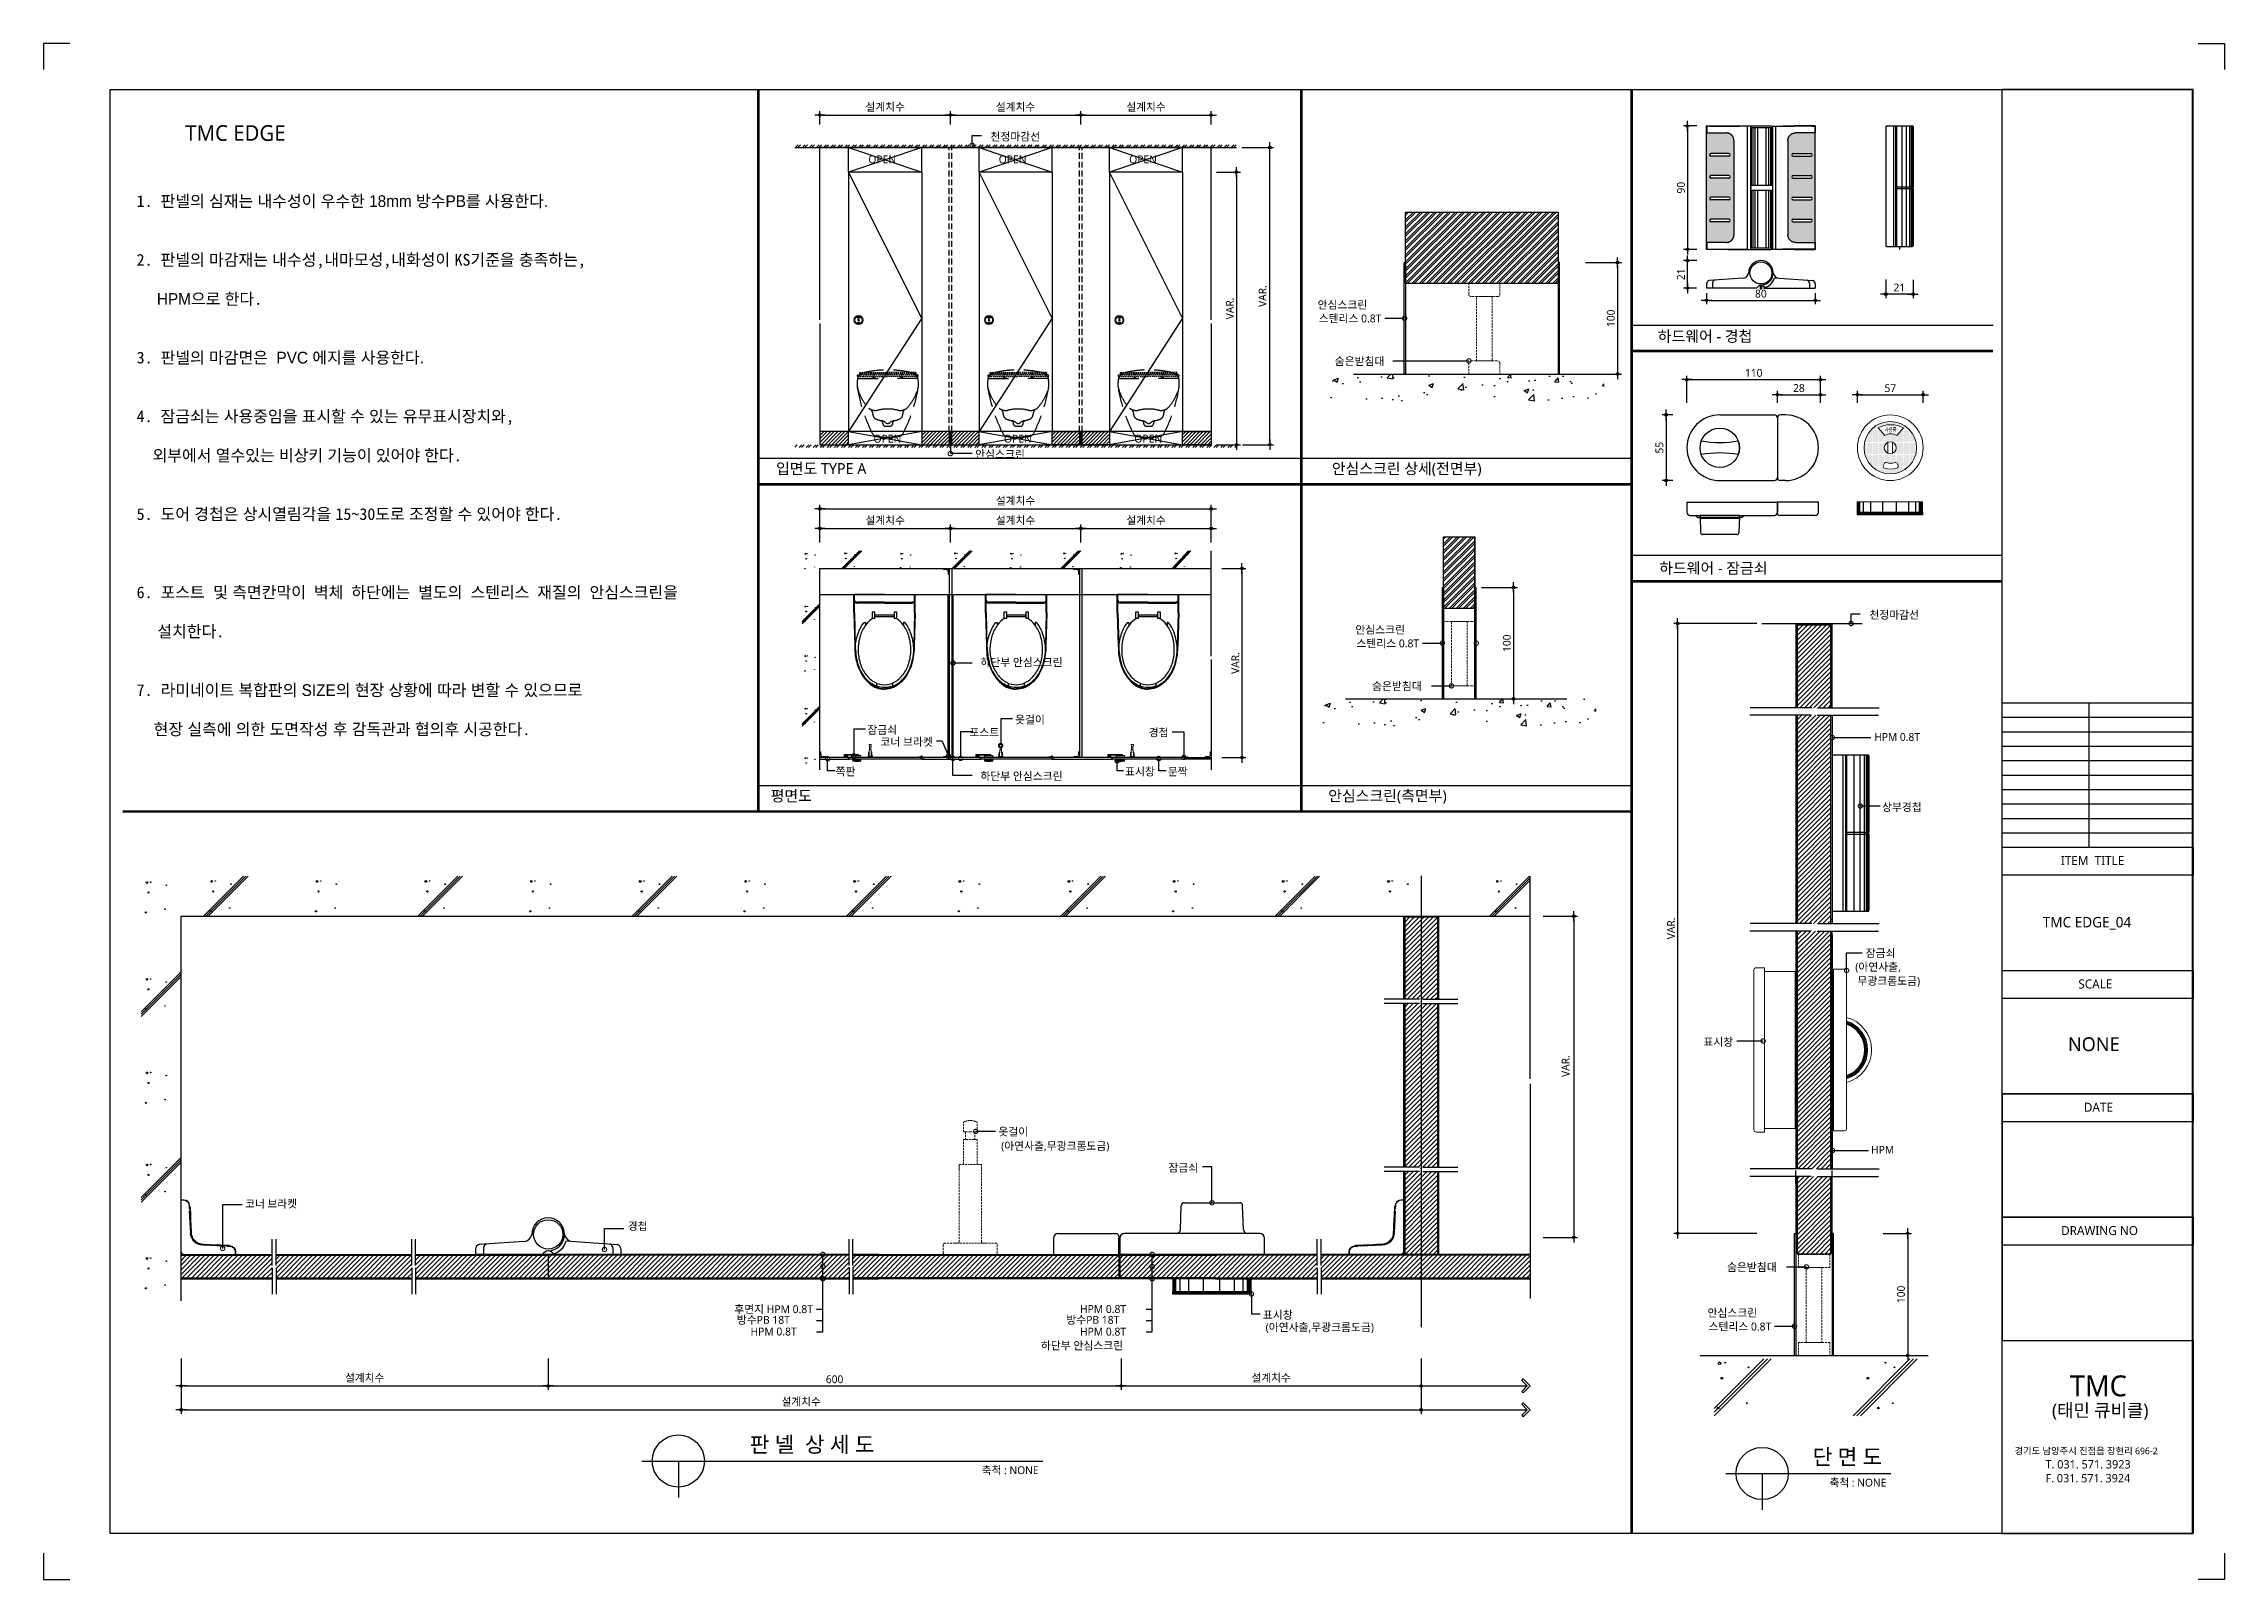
# Model space of a CAD drawing. Extents: x -256 to 8104, y -176 to 5714.
import ezdxf
from ezdxf.enums import TextEntityAlignment as Align

# ---------------------------------------------------------------- set-up
doc = ezdxf.new("R2010")
doc.units = 0
doc.header["$LTSCALE"] = 30
doc.linetypes.add('CEN', pattern=[62, 60, -1, 0, -1])
doc.linetypes.add('HIDDEN', pattern=[0.375, 0.25, -0.125])
doc.layers.get('0').update_dxf_attribs({"linetype": 'CONTINUOUS'})
doc.layers.get('DEFPOINTS').update_dxf_attribs({"linetype": 'CONTINUOUS'})
for name, color, linetype in [('02---제품선', 4, 'CONTINUOUS'), ('0_toilet', 6, 'CONTINUOUS'), ('C', 2, 'CONTINUOUS'), ('curior-0Line', 252, 'CONTINUOUS'), ('DIM', 7, 'CONTINUOUS'), ('HAT', 8, 'CONTINUOUS'), ('HID', 9, 'HIDDEN'), ('jac text', 7, 'CONTINUOUS'), ('TIT', 3, 'CONTINUOUS'), ('경첩', 4, 'CONTINUOUS'), ('문자', 3, 'CONTINUOUS'), ('부자재', 4, 'CONTINUOUS'), ('옷걸이', 4, 'CONTINUOUS'), ('잠금쇠(회전형)', 4, 'CONTINUOUS'), ('중심선', 1, 'CEN'), ('치수', 1, 'CONTINUOUS'), ('판넬', 2, 'CONTINUOUS'), ('해치', 8, 'CONTINUOUS')]:
    doc.layers.add(name, color=color, linetype=linetype)
doc.styles.add('HDW', font='gulim.ttc')
doc.styles.add('돋움', font='malgun.ttf')
doc.dimstyles.new('10', dxfattribs={"dimscale": 10, "dimtxt": 3, "dimasz": 1, "dimexe": 1.5, "dimexo": 2, "dimgap": 1, "dimtad": 1, "dimdec": 0, "dimlunit": 6, "dimtxsty": '돋움', "dimblk": 'DIMDOT', "dimcen": -1, "dimdle": 1.5, "dimclrt": 3, "dimazin": 3, "dimtfac": 1, "dimtdec": 0, "dimtix": 1, "dimtmove": 2, "dimatfit": 3, "dimldrblk": 'DIMDOT', "dimarcsym": 0})
pattern_1 = [(45, (26404.804, 5260.556), (-8.980256, 8.980256), [])]
pattern_2 = [(45, (26344.22, 5352.629), (-8.980256, 8.980256), [])]

# ---------------------------------------------------------------- blocks, each defined once
blk = doc.blocks.new('DIMDOT')
at = {"linetype": 'Continuous'}
blk.add_line((-2, 0), (2, 0), dxfattribs=at)
for radius in [0.5, 0.25]:
    blk.add_circle((0, 0), radius, dxfattribs=at)
blk = doc.blocks.new('*D98')
at = {"layer": 'DEFPOINTS', "color": 0}
for p in [(37946.5, 10876.5), (37446.5, 10820.2), (37946.5, 10820.2)]:
    blk.add_point(p, dxfattribs=at)
at = {"layer": 'DIM', "color": 0, "lineweight": -2, "ltscale": 10}
for p, q in [((37446.5, 10840.2), (37446.5, 10891.5)), ((37456.5, 10876.5), (37936.5, 10876.5)), ((37946.5, 10840.2), (37946.5, 10891.5))]:
    blk.add_line(p, q, dxfattribs=at)
at = {"layer": 'DIM', "color": 0, "lineweight": -2, "xscale": 10, "yscale": 10, "zscale": 10, "rotation": 180}
blk.add_blockref('DIMDOT', (37446.5, 10876.5), dxfattribs=at)
at = {"layer": 'DIM', "color": 0, "lineweight": -2, "xscale": 10, "yscale": 10, "zscale": 10}
blk.add_blockref('DIMDOT', (37946.5, 10876.5), dxfattribs=at)
at = {"layer": 'DIM', "color": 3, "insert": (37696.5, 10906.1), "char_height": 30, "attachment_point": 5, "style": '돋움'}
blk.add_mtext('설계치수', dxfattribs=at)
blk = doc.blocks.new('*D99')
at = {"layer": 'DEFPOINTS', "color": 0}
for p in [(38446.5, 10876.5), (37946.5, 10820.2), (38446.5, 10820.2)]:
    blk.add_point(p, dxfattribs=at)
at = {"layer": 'DIM', "color": 0, "lineweight": -2, "ltscale": 10}
for p, q in [((37946.5, 10840.2), (37946.5, 10891.5)), ((37956.5, 10876.5), (38436.5, 10876.5)), ((38446.5, 10840.2), (38446.5, 10891.5))]:
    blk.add_line(p, q, dxfattribs=at)
at = {"layer": 'DIM', "color": 0, "lineweight": -2, "xscale": 10, "yscale": 10, "zscale": 10, "rotation": 180}
blk.add_blockref('DIMDOT', (37946.5, 10876.5), dxfattribs=at)
at = {"layer": 'DIM', "color": 0, "lineweight": -2, "xscale": 10, "yscale": 10, "zscale": 10}
blk.add_blockref('DIMDOT', (38446.5, 10876.5), dxfattribs=at)
at = {"layer": 'DIM', "color": 3, "insert": (38196.5, 10906.1), "char_height": 30, "attachment_point": 5, "style": '돋움'}
blk.add_mtext('설계치수', dxfattribs=at)
blk = doc.blocks.new('*D100')
at = {"layer": 'DEFPOINTS', "color": 0}
for p in [(38946.5, 10876.5), (38446.5, 10820.2), (38946.5, 10820.2)]:
    blk.add_point(p, dxfattribs=at)
at = {"layer": 'DIM', "color": 0, "lineweight": -2, "ltscale": 10}
for p, q in [((38446.5, 10840.2), (38446.5, 10891.5)), ((38456.5, 10876.5), (38936.5, 10876.5)), ((38946.5, 10840.2), (38946.5, 10891.5))]:
    blk.add_line(p, q, dxfattribs=at)
at = {"layer": 'DIM', "color": 0, "lineweight": -2, "xscale": 10, "yscale": 10, "zscale": 10, "rotation": 180}
blk.add_blockref('DIMDOT', (38446.5, 10876.5), dxfattribs=at)
at = {"layer": 'DIM', "color": 0, "lineweight": -2, "xscale": 10, "yscale": 10, "zscale": 10}
blk.add_blockref('DIMDOT', (38946.5, 10876.5), dxfattribs=at)
at = {"layer": 'DIM', "color": 3, "insert": (38696.5, 10906.1), "char_height": 30, "attachment_point": 5, "style": '돋움'}
blk.add_mtext('설계치수', dxfattribs=at)
blk = doc.blocks.new('*D101')
at = {"layer": 'DEFPOINTS', "color": 0}
for p in [(38946.5, 10657.2), (38946.5, 9612.3), (39043.4, 9612.3)]:
    blk.add_point(p, dxfattribs=at)
at = {"layer": 'DIM', "color": 0, "lineweight": -2, "ltscale": 10}
for p, q in [((38966.5, 10657.2), (39058.4, 10657.2)), ((39043.4, 10647.2), (39043.4, 9622.3)), ((38966.5, 9612.3), (39058.4, 9612.3))]:
    blk.add_line(p, q, dxfattribs=at)
at = {"layer": 'DIM', "color": 0, "lineweight": -2, "xscale": 10, "yscale": 10, "zscale": 10}
for p, rotation in [((39043.4, 10657.2), 90), ((39043.4, 9612.3), 270)]:
    blk.add_blockref('DIMDOT', p, dxfattribs=dict(at, rotation=rotation))
at = {"layer": 'DIM', "color": 3, "insert": (39018.2, 10134.7), "char_height": 30, "attachment_point": 5, "rotation": 90, "style": '돋움'}
blk.add_mtext('VAR.', dxfattribs=at)
blk = doc.blocks.new('*D102')
at = {"layer": 'DEFPOINTS', "color": 0}
for p in [(38967.5, 9137.4), (38967.5, 8412.4), (39064.4, 8412.4)]:
    blk.add_point(p, dxfattribs=at)
at = {"layer": 'DIM', "color": 0, "lineweight": -2, "ltscale": 10}
for p, q in [((38987.5, 9137.4), (39079.4, 9137.4)), ((39064.4, 9127.4), (39064.4, 8422.4)), ((38987.5, 8412.4), (39079.4, 8412.4))]:
    blk.add_line(p, q, dxfattribs=at)
at = {"layer": 'DIM', "color": 0, "lineweight": -2, "xscale": 10, "yscale": 10, "zscale": 10}
for p, rotation in [((39064.4, 9137.4), 90), ((39064.4, 8412.4), 270)]:
    blk.add_blockref('DIMDOT', p, dxfattribs=dict(at, rotation=rotation))
at = {"layer": 'DIM', "color": 3, "insert": (39039.2, 8774.9), "char_height": 30, "attachment_point": 5, "rotation": 90, "style": '돋움'}
blk.add_mtext('VAR.', dxfattribs=at)
blk = doc.blocks.new('_DOTSMALL')
at = {"color": 0, "linetype": 'ByBlock', "const_width": 0.5}
blk.add_lwpolyline([(-0.0625, 0, 1), (0.0625, 0, 1)], format="xyb", close=True, dxfattribs=at)
blk = doc.blocks.new('A$C63EC304E')
at = {"layer": '치수', "color": 1, "xscale": 2.5, "yscale": 2.5, "zscale": 2.5, "rotation": 234.3098741996962}
blk.add_blockref('_DOTSMALL', (0.31, 0.31), dxfattribs=at)
blk = doc.blocks.new('A$C2BC9653E')
at = {"layer": '치수', "xscale": 0.3333333333333333, "yscale": 0.3333333333333333, "zscale": 0.3333333333333333}
blk.add_blockref('A$C63EC304E', (0, 0), dxfattribs=at)
blk = doc.blocks.new('A$C7FC71301')
at = {"layer": '치수', "rotation": 180}
blk.add_blockref('A$C2BC9653E', (0.21, 0.21), dxfattribs=at)
blk = doc.blocks.new('A$C4A20372B')
at = {"layer": '치수'}
blk.add_blockref('A$C7FC71301', (0, 0), dxfattribs=at)
blk = doc.blocks.new('A$C566469F5')
at = {"layer": '치수'}
blk.add_blockref('A$C4A20372B', (0, 0), dxfattribs=at)
blk = doc.blocks.new('A$C7E317CD4')
at = {"layer": '해치', "xscale": 2, "yscale": 2, "zscale": 2}
blk.add_blockref('A$C566469F5', (0, 0), dxfattribs=at)
blk = doc.blocks.new('A$C601D7F27')
at = {"layer": '치수'}
blk.add_blockref('A$C7E317CD4', (0, 0), dxfattribs=at)
blk = doc.blocks.new('A$C38802C08')
at = {"layer": '치수'}
blk.add_blockref('A$C601D7F27', (0, 0), dxfattribs=at)
blk = doc.blocks.new('*D103')
at = {"layer": 'DEFPOINTS', "color": 0}
for p in [(38946.5, 9290.9), (38446.5, 9217.8), (38946.5, 9217.8)]:
    blk.add_point(p, dxfattribs=at)
at = {"layer": 'DIM', "color": 0, "lineweight": -2, "ltscale": 10}
for p, q in [((38446.5, 9237.8), (38446.5, 9305.9)), ((38456.5, 9290.9), (38936.5, 9290.9)), ((38946.5, 9237.8), (38946.5, 9305.9))]:
    blk.add_line(p, q, dxfattribs=at)
at = {"layer": 'DIM', "color": 0, "lineweight": -2, "xscale": 10, "yscale": 10, "zscale": 10, "rotation": 180}
blk.add_blockref('DIMDOT', (38446.5, 9290.9), dxfattribs=at)
at = {"layer": 'DIM', "color": 0, "lineweight": -2, "xscale": 10, "yscale": 10, "zscale": 10}
blk.add_blockref('DIMDOT', (38946.5, 9290.9), dxfattribs=at)
at = {"layer": 'DIM', "color": 3, "insert": (38696.5, 9320.6), "char_height": 30, "attachment_point": 5, "style": '돋움'}
blk.add_mtext('설계치수', dxfattribs=at)
blk = doc.blocks.new('*D104')
at = {"layer": 'DEFPOINTS', "color": 0}
for p in [(38946.5, 9366.3), (37446.5, 9217.8), (38946.5, 9217.8)]:
    blk.add_point(p, dxfattribs=at)
at = {"layer": 'DIM', "color": 0, "lineweight": -2, "ltscale": 10}
for p, q in [((37446.5, 9237.8), (37446.5, 9381.3)), ((37456.5, 9366.3), (38936.5, 9366.3)), ((38946.5, 9237.8), (38946.5, 9381.3))]:
    blk.add_line(p, q, dxfattribs=at)
at = {"layer": 'DIM', "color": 0, "lineweight": -2, "xscale": 10, "yscale": 10, "zscale": 10, "rotation": 180}
blk.add_blockref('DIMDOT', (37446.5, 9366.3), dxfattribs=at)
at = {"layer": 'DIM', "color": 0, "lineweight": -2, "xscale": 10, "yscale": 10, "zscale": 10}
blk.add_blockref('DIMDOT', (38946.5, 9366.3), dxfattribs=at)
at = {"layer": 'DIM', "color": 3, "insert": (38196.5, 9395.9), "char_height": 30, "attachment_point": 5, "style": '돋움'}
blk.add_mtext('설계치수', dxfattribs=at)
blk = doc.blocks.new('*D105')
at = {"layer": 'DEFPOINTS', "color": 0}
for p in [(38446.5, 9290.9), (37946.5, 9217.8), (38446.5, 9217.8)]:
    blk.add_point(p, dxfattribs=at)
at = {"layer": 'DIM', "color": 0, "lineweight": -2, "ltscale": 10}
for p, q in [((37946.5, 9237.8), (37946.5, 9305.9)), ((37956.5, 9290.9), (38436.5, 9290.9)), ((38446.5, 9237.8), (38446.5, 9305.9))]:
    blk.add_line(p, q, dxfattribs=at)
at = {"layer": 'DIM', "color": 0, "lineweight": -2, "xscale": 10, "yscale": 10, "zscale": 10, "rotation": 180}
blk.add_blockref('DIMDOT', (37946.5, 9290.9), dxfattribs=at)
at = {"layer": 'DIM', "color": 0, "lineweight": -2, "xscale": 10, "yscale": 10, "zscale": 10}
blk.add_blockref('DIMDOT', (38446.5, 9290.9), dxfattribs=at)
at = {"layer": 'DIM', "color": 3, "insert": (38196.5, 9320.6), "char_height": 30, "attachment_point": 5, "style": '돋움'}
blk.add_mtext('설계치수', dxfattribs=at)
blk = doc.blocks.new('*D106')
at = {"layer": 'DEFPOINTS', "color": 0}
for p in [(37946.5, 9290.9), (37446.5, 9217.8), (37946.5, 9217.8)]:
    blk.add_point(p, dxfattribs=at)
at = {"layer": 'DIM', "color": 0, "lineweight": -2, "ltscale": 10}
for p, q in [((37446.5, 9237.8), (37446.5, 9305.9)), ((37456.5, 9290.9), (37936.5, 9290.9)), ((37946.5, 9237.8), (37946.5, 9305.9))]:
    blk.add_line(p, q, dxfattribs=at)
at = {"layer": 'DIM', "color": 0, "lineweight": -2, "xscale": 10, "yscale": 10, "zscale": 10, "rotation": 180}
blk.add_blockref('DIMDOT', (37446.5, 9290.9), dxfattribs=at)
at = {"layer": 'DIM', "color": 0, "lineweight": -2, "xscale": 10, "yscale": 10, "zscale": 10}
blk.add_blockref('DIMDOT', (37946.5, 9290.9), dxfattribs=at)
at = {"layer": 'DIM', "color": 3, "insert": (37696.5, 9320.6), "char_height": 30, "attachment_point": 5, "style": '돋움'}
blk.add_mtext('설계치수', dxfattribs=at)
blk = doc.blocks.new('*D107')
at = {"layer": 'DEFPOINTS', "color": 0}
for p in [(41282, 9861.8), (40770, 9753.2), (41282, 9753.2)]:
    blk.add_point(p, dxfattribs=at)
at = {"layer": 'DIM', "color": 0, "lineweight": -2, "ltscale": 10}
for p, q in [((40770, 9773.2), (40770, 9876.8)), ((41282, 9773.2), (41282, 9876.8)), ((40780, 9861.8), (41272, 9861.8))]:
    blk.add_line(p, q, dxfattribs=at)
at = {"layer": 'DIM', "color": 0, "lineweight": -2, "xscale": 10, "yscale": 10, "zscale": 10, "rotation": 180}
blk.add_blockref('DIMDOT', (40770, 9861.8), dxfattribs=at)
at = {"layer": 'DIM', "color": 0, "lineweight": -2, "xscale": 10, "yscale": 10, "zscale": 10}
blk.add_blockref('DIMDOT', (41282, 9861.8), dxfattribs=at)
at = {"layer": 'DIM', "color": 3, "insert": (41026, 9887.4), "char_height": 30, "attachment_point": 5, "style": '돋움'}
blk.add_mtext('110', dxfattribs=at)
blk = doc.blocks.new('*D108')
at = {"layer": 'DEFPOINTS', "color": 0}
for p in [(41282, 9803.9), (41117, 9753.2), (41282, 9753.2)]:
    blk.add_point(p, dxfattribs=at)
at = {"layer": 'DIM', "color": 0, "lineweight": -2, "ltscale": 10}
for p, q in [((41117, 9773.2), (41117, 9818.9)), ((41127, 9803.9), (41272, 9803.9)), ((41282, 9773.2), (41282, 9818.9))]:
    blk.add_line(p, q, dxfattribs=at)
at = {"layer": 'DIM', "color": 0, "lineweight": -2, "xscale": 10, "yscale": 10, "zscale": 10, "rotation": 180}
blk.add_blockref('DIMDOT', (41117, 9803.9), dxfattribs=at)
at = {"layer": 'DIM', "color": 0, "lineweight": -2, "xscale": 10, "yscale": 10, "zscale": 10}
blk.add_blockref('DIMDOT', (41282, 9803.9), dxfattribs=at)
at = {"layer": 'DIM', "color": 3, "insert": (41199.5, 9829.4), "char_height": 30, "attachment_point": 5, "style": '돋움'}
blk.add_mtext('28', dxfattribs=at)
blk = doc.blocks.new('*D109')
at = {"layer": 'DEFPOINTS', "color": 0}
for p in [(41675.7, 9803.9), (41423.7, 9753.2), (41675.7, 9753.2)]:
    blk.add_point(p, dxfattribs=at)
at = {"layer": 'DIM', "color": 0, "lineweight": -2, "ltscale": 10}
for p, q in [((41423.7, 9773.2), (41423.7, 9818.9)), ((41433.7, 9803.9), (41665.7, 9803.9)), ((41675.7, 9773.2), (41675.7, 9818.9))]:
    blk.add_line(p, q, dxfattribs=at)
at = {"layer": 'DIM', "color": 0, "lineweight": -2, "xscale": 10, "yscale": 10, "zscale": 10, "rotation": 180}
blk.add_blockref('DIMDOT', (41423.7, 9803.9), dxfattribs=at)
at = {"layer": 'DIM', "color": 0, "lineweight": -2, "xscale": 10, "yscale": 10, "zscale": 10}
blk.add_blockref('DIMDOT', (41675.7, 9803.9), dxfattribs=at)
at = {"layer": 'DIM', "color": 3, "insert": (41549.7, 9829.1), "char_height": 30, "attachment_point": 5, "style": '돋움'}
blk.add_mtext('57', dxfattribs=at)
blk = doc.blocks.new('*D110')
at = {"layer": 'DEFPOINTS', "color": 0}
for p in [(40827.6, 10834.6), (40772.6, 10361.5), (40827.6, 10361.5)]:
    blk.add_point(p, dxfattribs=at)
at = {"layer": 'DIM', "color": 0, "lineweight": -2, "ltscale": 10}
for p, q in [((40807.6, 10834.6), (40757.6, 10834.6)), ((40772.6, 10824.6), (40772.6, 10371.5)), ((40807.6, 10361.5), (40757.6, 10361.5))]:
    blk.add_line(p, q, dxfattribs=at)
at = {"layer": 'DIM', "color": 0, "lineweight": -2, "xscale": 10, "yscale": 10, "zscale": 10}
for p, rotation in [((40772.6, 10834.6), 90), ((40772.6, 10361.5), 270)]:
    blk.add_blockref('DIMDOT', p, dxfattribs=dict(at, rotation=rotation))
at = {"layer": 'DIM', "color": 3, "insert": (40747.1, 10598), "char_height": 30, "attachment_point": 5, "rotation": 90, "style": '돋움'}
blk.add_mtext('90', dxfattribs=at)
blk = doc.blocks.new('*D111')
at = {"layer": 'DEFPOINTS', "color": 0}
for p in [(40845.2, 10213.2), (41262.3, 10213.2), (41262.3, 10165.9)]:
    blk.add_point(p, dxfattribs=at)
at = {"layer": 'DIM', "color": 0, "lineweight": -2, "ltscale": 10}
for p, q in [((40845.2, 10193.2), (40845.2, 10150.9)), ((40855.2, 10165.9), (41252.3, 10165.9)), ((41262.3, 10193.2), (41262.3, 10150.9))]:
    blk.add_line(p, q, dxfattribs=at)
at = {"layer": 'DIM', "color": 0, "lineweight": -2, "xscale": 10, "yscale": 10, "zscale": 10, "rotation": 180}
blk.add_blockref('DIMDOT', (40845.2, 10165.9), dxfattribs=at)
at = {"layer": 'DIM', "color": 0, "lineweight": -2, "xscale": 10, "yscale": 10, "zscale": 10}
blk.add_blockref('DIMDOT', (41262.3, 10165.9), dxfattribs=at)
at = {"layer": 'DIM', "color": 3, "insert": (41053.7, 10191.4), "char_height": 30, "attachment_point": 5, "style": '돋움'}
blk.add_mtext('80', dxfattribs=at)
blk = doc.blocks.new('*D112')
at = {"layer": 'DEFPOINTS', "color": 0}
for p in [(40772.6, 10318.2), (40827.6, 10318.2), (40826.9, 10213.2)]:
    blk.add_point(p, dxfattribs=at)
at = {"layer": 'DIM', "color": 0, "lineweight": -2, "ltscale": 10}
for p, q in [((40807.6, 10318.2), (40757.6, 10318.2)), ((40772.6, 10223.2), (40772.6, 10308.2)), ((40806.9, 10213.2), (40757.6, 10213.2))]:
    blk.add_line(p, q, dxfattribs=at)
at = {"layer": 'DIM', "color": 0, "lineweight": -2, "xscale": 10, "yscale": 10, "zscale": 10}
for p, rotation in [((40772.6, 10318.2), 90), ((40772.6, 10213.2), 270)]:
    blk.add_blockref('DIMDOT', p, dxfattribs=dict(at, rotation=rotation))
at = {"layer": 'DIM', "color": 3, "insert": (40747.3, 10265.7), "char_height": 30, "attachment_point": 5, "rotation": 90, "style": '돋움'}
blk.add_mtext('21', dxfattribs=at)
blk = doc.blocks.new('*D113')
at = {"layer": 'DEFPOINTS', "color": 0}
for p in [(41532.1, 10265.4), (41637.1, 10264.7), (41532.1, 10189.7)]:
    blk.add_point(p, dxfattribs=at)
at = {"layer": 'DIM', "color": 0, "lineweight": -2, "ltscale": 10}
for p, q in [((41532.1, 10245.4), (41532.1, 10174.7)), ((41637.1, 10244.7), (41637.1, 10174.7)), ((41627.1, 10189.7), (41542.1, 10189.7))]:
    blk.add_line(p, q, dxfattribs=at)
at = {"layer": 'DIM', "color": 0, "lineweight": -2, "xscale": 10, "yscale": 10, "zscale": 10, "rotation": 180}
blk.add_blockref('DIMDOT', (41532.1, 10189.7), dxfattribs=at)
at = {"layer": 'DIM', "color": 0, "lineweight": -2, "xscale": 10, "yscale": 10, "zscale": 10}
blk.add_blockref('DIMDOT', (41637.1, 10189.7), dxfattribs=at)
at = {"layer": 'DIM', "color": 3, "insert": (41584.6, 10215.1), "char_height": 30, "attachment_point": 5, "style": '돋움'}
blk.add_mtext('21', dxfattribs=at)
blk = doc.blocks.new('A$C10E41893')
at = {"layer": '부자재'}
for p, q in [((6, 0), (6, 196)), ((123, 196), (6, 196)), ((123, 192), (6, 192)), ((55, 0), (55, 177)), ((61, 0), (61, 177)), ((6, 0), (6, -196)), ((55, 0), (55, -177)), ((61, 0), (61, -177)), ((123, -192), (6, -192)), ((123, -196), (6, -196))]:
    blk.add_line(p, q, dxfattribs=at)
for points in [[(123, 196, -0.012538), (123, 196), (335, 190, -0.055395), (445, 175, -0.154276), (577, 93, -0.179504), (612, 0, -0.179504)], [(123, 192, -0.012538), (123, 192), (335, 187, -0.055395), (444, 172, -0.154276), (574, 91, -0.179504), (608, 0, -0.179504)], [(157, -72, 0.089162), (200, -119, 0.085733), (270, -155, 0.075373), (359, -168, 0.075373), (447, -155, 0.085733), (517, -119, 0.106084), (567, -62, 0.126931), (583, 0, 0.126931), (567, 62, 0.106084), (517, 119, 0.085733), (447, 155, 0.075373), (359, 168, 0.075373), (270, 155, 0.085733), (200, 119, 0.089162), (157, 72)], [(572, 51), (589, 51), (589, 60, 0.021185), (583, 71, 0.106084), (528, 134, 0.085733), (453, 172, 0.075373), (359, 187, 0.075373), (265, 172, 0.085733), (189, 134, 0.007337), (184, 130), (184, 122), (205, 122)], [(123, -196, 0.012538), (123, -196), (335, -190, 0.055395), (445, -175, 0.154276), (577, -93, 0.179504), (612, 0, 0.179504)], [(123, -192, 0.012538), (123, -192), (335, -187, 0.055395), (444, -172, 0.154276), (574, -91, 0.179504), (608, 0, 0.179504)], [(589, -51, 0.090214), (598, 0, 0.090214), (589, 51, 0.106084)], [(572, -51), (589, -51), (589, -60, -0.021185), (583, -71, -0.106084), (528, -134, -0.085733), (453, -172, -0.075373), (359, -187, -0.075373), (265, -172, -0.085733), (189, -134, -0.007337), (184, -130), (184, -122), (205, -122)]]:
    blk.add_lwpolyline(points, format="xyb", dxfattribs=at)
blk.add_lwpolyline([(138, -61), (119, -61), (119, -79), (157, -79), (157, -61), (138, -61), (147, -61), (147, 61), (138, 61), (157, 61), (157, 79), (119, 79), (119, 61), (138, 61), (138, -61), (119, -61)], dxfattribs=at)
for centre, start, end in [((40, 177), 0, 90), ((46, 177), 0, 90), ((40, -177), 270, 0), ((46, -177), 270, 0)]:
    blk.add_arc(centre, 15, start, end, dxfattribs=at)
blk = doc.blocks.new('A$C460A2A32')
at = {"color": 0}
for p, q in [((3, 20), (0, 16)), ((3, 20), (9, 20)), ((4, 10), (162, 10)), ((9, 20), (162, 20)), ((13, 32), (11, 30)), ((13, 32), (162, 32)), ((13, 27), (162, 27)), ((312, 32), (162, 32)), ((312, 27), (162, 27)), ((316, 20), (162, 20)), ((321, 10), (162, 10)), ((312, 32), (313, 30)), ((322, 20), (316, 20)), ((322, 20), (324, 16))]:
    blk.add_line(p, q, dxfattribs=at)
for centre, radius, start, end in [((4, 14), 4, 150.0107, 270), ((13, 29), 2, 135, 270), ((109, 28), 26, 182.6717, 198.4118), ((109, 10), 26, 180, 202.6199), ((107, 28), 23, 183.0205, 200.9186), ((107, 10), 23, 180, 205.7715), ((69, 10), 23, 334.2285, 0), ((69, 28), 23, 339.0814, 356.9795), ((67, 10), 26, 337.3801, 0), ((67, 28), 26, 341.5882, 357.3283), ((257, 10), 26, 180, 202.6199), ((257, 28), 26, 182.6717, 198.4118), ((256, 28), 23, 183.0205, 200.9186), ((256, 10), 23, 180, 205.7715), ((217, 10), 23, 334.2285, 0), ((217, 28), 23, 339.0814, 356.9795), ((216, 28), 26, 341.5882, 357.3283), ((216, 10), 26, 337.3801, 0), ((312, 29), 2, 270, 45), ((321, 14), 4, 270, 29.9893)]:
    blk.add_arc(centre, radius, start, end, dxfattribs=at)
blk = doc.blocks.new('*D114')
at = {"layer": 'DEFPOINTS', "color": 0}
for p in [(40735.7, 9726.7), (40690, 9474.7), (40735.7, 9474.7)]:
    blk.add_point(p, dxfattribs=at)
at = {"layer": 'DIM', "color": 0, "lineweight": -2, "ltscale": 10}
for p, q in [((40715.7, 9726.7), (40675, 9726.7)), ((40690, 9716.7), (40690, 9484.7)), ((40715.7, 9474.7), (40675, 9474.7))]:
    blk.add_line(p, q, dxfattribs=at)
at = {"layer": 'DIM', "color": 0, "lineweight": -2, "xscale": 10, "yscale": 10, "zscale": 10}
for p, rotation in [((40690, 9726.7), 90), ((40690, 9474.7), 270)]:
    blk.add_blockref('DIMDOT', p, dxfattribs=dict(at, rotation=rotation))
at = {"layer": 'DIM', "color": 3, "insert": (40664.7, 9600.7), "char_height": 30, "attachment_point": 5, "rotation": 90, "style": '돋움'}
blk.add_mtext('55', dxfattribs=at)
blk = doc.blocks.new('*D115')
at = {"layer": 'DEFPOINTS', "color": 0}
for p in [(41058.6, 8926.7), (40734.6, 6587.7), (41058.6, 6587.7)]:
    blk.add_point(p, dxfattribs=at)
at = {"layer": 'DIM', "color": 0, "lineweight": -2, "ltscale": 10}
for p, q in [((41038.6, 8926.7), (40719.6, 8926.7)), ((40734.6, 8916.7), (40734.6, 6597.7)), ((41038.6, 6587.7), (40719.6, 6587.7))]:
    blk.add_line(p, q, dxfattribs=at)
at = {"layer": 'DIM', "color": 0, "lineweight": -2, "xscale": 10, "yscale": 10, "zscale": 10}
for p, rotation in [((40734.6, 8926.7), 90), ((40734.6, 6587.7), 270)]:
    blk.add_blockref('DIMDOT', p, dxfattribs=dict(at, rotation=rotation))
at = {"layer": 'DIM', "color": 3, "insert": (40709.3, 7757.2), "char_height": 30, "attachment_point": 5, "rotation": 90, "style": '돋움'}
blk.add_mtext('VAR.', dxfattribs=at)
blk = doc.blocks.new('A$C13EB2441')
for p, q in [((0.84, 7.37), (0.84, 14.11)), ((0.84, 6.74), (0.84, 0))]:
    blk.add_line(p, q)
blk = doc.blocks.new('*D116')
at = {"layer": 'DEFPOINTS', "color": 0}
for p in [(41502.1, 6587.7), (41502.1, 6119.4), (41616.4, 6119.4)]:
    blk.add_point(p, dxfattribs=at)
at = {"layer": 'DIM', "color": 0, "lineweight": -2, "ltscale": 10}
for p, q in [((41522.1, 6587.7), (41631.4, 6587.7)), ((41616.4, 6577.7), (41616.4, 6129.4)), ((41522.1, 6119.4), (41631.4, 6119.4))]:
    blk.add_line(p, q, dxfattribs=at)
at = {"layer": 'DIM', "color": 0, "lineweight": -2, "xscale": 10, "yscale": 10, "zscale": 10}
for p, rotation in [((41616.4, 6587.7), 90), ((41616.4, 6119.4), 270)]:
    blk.add_blockref('DIMDOT', p, dxfattribs=dict(at, rotation=rotation))
at = {"layer": 'DIM', "color": 3, "insert": (41590.8, 6353.6), "char_height": 30, "attachment_point": 5, "rotation": 90, "style": '돋움'}
blk.add_mtext('100', dxfattribs=at)
blk = doc.blocks.new('*D117')
at = {"layer": 'DEFPOINTS', "color": 0}
for p in [(39962.5, 9064.8), (39962.5, 8637.3), (40105.4, 8637.3)]:
    blk.add_point(p, dxfattribs=at)
at = {"layer": 'DIM', "color": 0, "lineweight": -2, "ltscale": 10}
for p, q in [((39982.5, 9064.8), (40120.4, 9064.8)), ((40105.4, 9054.8), (40105.4, 8647.3)), ((39982.5, 8637.3), (40120.4, 8637.3))]:
    blk.add_line(p, q, dxfattribs=at)
at = {"layer": 'DIM', "color": 0, "lineweight": -2, "xscale": 10, "yscale": 10, "zscale": 10}
for p, rotation in [((40105.4, 9064.8), 90), ((40105.4, 8637.3), 270)]:
    blk.add_blockref('DIMDOT', p, dxfattribs=dict(at, rotation=rotation))
at = {"layer": 'DIM', "color": 3, "insert": (40079.8, 8851), "char_height": 30, "attachment_point": 5, "rotation": 90, "style": '돋움'}
blk.add_mtext('100', dxfattribs=at)
blk = doc.blocks.new('*D118')
at = {"layer": 'DEFPOINTS', "color": 0}
for p in [(39043.4, 10752.1), (39170.8, 10752.1), (39045.9, 9612.3)]:
    blk.add_point(p, dxfattribs=at)
at = {"layer": 'DIM', "color": 0, "lineweight": -2, "ltscale": 10}
for p, q in [((39063.4, 10752.1), (39185.8, 10752.1)), ((39170.8, 9622.3), (39170.8, 10742.1)), ((39065.9, 9612.3), (39185.8, 9612.3))]:
    blk.add_line(p, q, dxfattribs=at)
at = {"layer": 'DIM', "color": 0, "lineweight": -2, "xscale": 10, "yscale": 10, "zscale": 10}
for p, rotation in [((39170.8, 10752.1), 90), ((39170.8, 9612.3), 270)]:
    blk.add_blockref('DIMDOT', p, dxfattribs=dict(at, rotation=rotation))
at = {"layer": 'DIM', "color": 3, "insert": (39143.5, 10182.2), "char_height": 30, "attachment_point": 5, "rotation": 90, "style": '돋움'}
blk.add_mtext('VAR.', dxfattribs=at)
blk = doc.blocks.new('*D119')
at = {"layer": 'DEFPOINTS', "color": 0}
for p in [(40361.1, 10310.8), (40361.1, 9883.4), (40504, 9883.4)]:
    blk.add_point(p, dxfattribs=at)
at = {"layer": 'DIM', "color": 0, "lineweight": -2, "ltscale": 10}
for p, q in [((40381.1, 10310.8), (40519, 10310.8)), ((40504, 10300.8), (40504, 9893.4)), ((40381.1, 9883.4), (40519, 9883.4))]:
    blk.add_line(p, q, dxfattribs=at)
at = {"layer": 'DIM', "color": 0, "lineweight": -2, "xscale": 10, "yscale": 10, "zscale": 10}
for p, rotation in [((40504, 10310.8), 90), ((40504, 9883.4), 270)]:
    blk.add_blockref('DIMDOT', p, dxfattribs=dict(at, rotation=rotation))
at = {"layer": 'DIM', "color": 3, "insert": (40478.4, 10097.1), "char_height": 30, "attachment_point": 5, "rotation": 90, "style": '돋움'}
blk.add_mtext('100', dxfattribs=at)
blk = doc.blocks.new('*D120')
at = {"layer": 'DEFPOINTS', "color": 0}
for p in [(34997.6, 6128.1), (36404.7, 6128.1), (36404.7, 6002.4)]:
    blk.add_point(p, dxfattribs=at)
at = {"layer": 'DIM', "color": 0, "lineweight": -2, "ltscale": 10}
for p, q in [((34997.6, 6108.1), (34997.6, 5987.4)), ((36404.7, 6108.1), (36404.7, 5987.4)), ((35007.6, 6002.4), (36394.7, 6002.4))]:
    blk.add_line(p, q, dxfattribs=at)
at = {"layer": 'DIM', "color": 0, "lineweight": -2, "xscale": 10, "yscale": 10, "zscale": 10, "rotation": 180}
blk.add_blockref('DIMDOT', (34997.6, 6002.4), dxfattribs=at)
at = {"layer": 'DIM', "color": 0, "lineweight": -2, "xscale": 10, "yscale": 10, "zscale": 10}
blk.add_blockref('DIMDOT', (36404.7, 6002.4), dxfattribs=at)
at = {"layer": 'DIM', "color": 3, "insert": (35701.2, 6032.1), "char_height": 30, "attachment_point": 5, "style": '돋움'}
blk.add_mtext('설계치수', dxfattribs=at)
blk = doc.blocks.new('*D121')
at = {"layer": 'DEFPOINTS', "color": 0}
for p in [(34997.6, 6128.1), (39751.5, 6128.1), (39751.5, 5911)]:
    blk.add_point(p, dxfattribs=at)
at = {"layer": 'DIM', "color": 0, "lineweight": -2, "ltscale": 10}
for p, q in [((34997.6, 6108.1), (34997.6, 5896)), ((39751.5, 6108.1), (39751.5, 5896)), ((35007.6, 5911), (39741.5, 5911))]:
    blk.add_line(p, q, dxfattribs=at)
at = {"layer": 'DIM', "color": 0, "lineweight": -2, "xscale": 10, "yscale": 10, "zscale": 10, "rotation": 180}
blk.add_blockref('DIMDOT', (34997.6, 5911), dxfattribs=at)
at = {"layer": 'DIM', "color": 0, "lineweight": -2, "xscale": 10, "yscale": 10, "zscale": 10}
blk.add_blockref('DIMDOT', (39751.5, 5911), dxfattribs=at)
at = {"layer": 'DIM', "color": 3, "insert": (37374.6, 5940.6), "char_height": 30, "attachment_point": 5, "style": '돋움'}
blk.add_mtext('설계치수', dxfattribs=at)
blk = doc.blocks.new('*D122')
at = {"layer": 'DEFPOINTS', "color": 0}
for p in [(38600.7, 6128.1), (39751.5, 6128.1), (39751.5, 6002.4)]:
    blk.add_point(p, dxfattribs=at)
at = {"layer": 'DIM', "color": 0, "lineweight": -2, "ltscale": 10}
for p, q in [((38600.7, 6108.1), (38600.7, 5987.4)), ((39751.5, 6108.1), (39751.5, 5987.4)), ((38610.7, 6002.4), (39741.5, 6002.4))]:
    blk.add_line(p, q, dxfattribs=at)
at = {"layer": 'DIM', "color": 0, "lineweight": -2, "xscale": 10, "yscale": 10, "zscale": 10, "rotation": 180}
blk.add_blockref('DIMDOT', (38600.7, 6002.4), dxfattribs=at)
at = {"layer": 'DIM', "color": 0, "lineweight": -2, "xscale": 10, "yscale": 10, "zscale": 10}
blk.add_blockref('DIMDOT', (39751.5, 6002.4), dxfattribs=at)
at = {"layer": 'DIM', "color": 3, "insert": (39176.1, 6032.1), "char_height": 30, "attachment_point": 5, "style": '돋움'}
blk.add_mtext('설계치수', dxfattribs=at)
blk = doc.blocks.new('*D123')
at = {"layer": 'DEFPOINTS', "color": 0}
for p in [(36404.7, 6128.1), (38600.7, 6128.1), (38600.7, 6002.4)]:
    blk.add_point(p, dxfattribs=at)
at = {"layer": 'DIM', "color": 0, "lineweight": -2, "ltscale": 10}
for p, q in [((36404.7, 6108.1), (36404.7, 5987.4)), ((38600.7, 6108.1), (38600.7, 5987.4)), ((36414.7, 6002.4), (38590.7, 6002.4))]:
    blk.add_line(p, q, dxfattribs=at)
at = {"layer": 'DIM', "color": 0, "lineweight": -2, "xscale": 10, "yscale": 10, "zscale": 10, "rotation": 180}
blk.add_blockref('DIMDOT', (36404.7, 6002.4), dxfattribs=at)
at = {"layer": 'DIM', "color": 0, "lineweight": -2, "xscale": 10, "yscale": 10, "zscale": 10}
blk.add_blockref('DIMDOT', (38600.7, 6002.4), dxfattribs=at)
at = {"layer": 'DIM', "color": 3, "insert": (37502.7, 6027.9), "char_height": 30, "attachment_point": 5, "style": '돋움'}
blk.add_mtext('600', dxfattribs=at)
blk = doc.blocks.new('A$C06B31977')
for p, q in [((1.26, 11.06), (1.26, 21.17)), ((1.26, 10.11), (1.26, 0))]:
    blk.add_line(p, q)
blk = doc.blocks.new('*D124')
at = {"layer": 'DEFPOINTS', "color": 0}
for p in [(40198.4, 7803.8), (40198.4, 6572.4), (40336.2, 6572.4)]:
    blk.add_point(p, dxfattribs=at)
at = {"layer": 'DIM', "color": 0, "lineweight": -2, "ltscale": 10}
for p, q in [((40218.4, 7803.8), (40351.2, 7803.8)), ((40336.2, 7793.8), (40336.2, 6582.4)), ((40218.4, 6572.4), (40351.2, 6572.4))]:
    blk.add_line(p, q, dxfattribs=at)
at = {"layer": 'DIM', "color": 0, "lineweight": -2, "xscale": 10, "yscale": 10, "zscale": 10}
for p, rotation in [((40336.2, 7803.8), 90), ((40336.2, 6572.4), 270)]:
    blk.add_blockref('DIMDOT', p, dxfattribs=dict(at, rotation=rotation))
at = {"layer": 'DIM', "color": 3, "insert": (40305.4, 7229), "char_height": 30, "attachment_point": 5, "rotation": 90, "style": '돋움'}
blk.add_mtext('VAR.', dxfattribs=at)
blk = doc.blocks.new('EDGE_04', base_point=(34726.3, 5436.3))
h = blk.add_hatch()
h.set_pattern_fill('ANSI31', color=3, scale=3, angle=180)
h.set_pattern_definition([(225, (34764.804, 5260.556), (6.735192, -6.735192), [])])
h.paths.add_polyline_path([(37556.5, 9662.3), (37446.5, 9662.3), (37446.5, 9612.3), (37556.5, 9612.3)])
h.paths.add_polyline_path([(37941.5, 9662.3), (37836.5, 9662.3), (37836.5, 9612.3), (37941.5, 9612.3)])
h.paths.add_polyline_path([(38056.5, 9662.3), (37951.5, 9662.3), (37951.5, 9612.3), (38056.5, 9612.3)])
h.paths.add_polyline_path([(38441.5, 9662.3), (38336.5, 9662.3), (38336.5, 9612.3), (38441.5, 9612.3)])
h.paths.add_polyline_path([(38556.5, 9662.3), (38451.5, 9662.3), (38451.5, 9612.3), (38556.5, 9612.3)])
h.paths.add_polyline_path([(38946.5, 9662.3), (38836.5, 9662.3), (38836.5, 9612.3), (38946.5, 9612.3)])
h = blk.add_hatch()
h.set_pattern_fill('ANSI31', color=2, style=0)
h.set_pattern_definition([(45, (34764.8044, 5260.5557), (-2.245064, 2.245064), [])])
h.paths.add_polyline_path([(37951.5, 9662.3), (37941.5, 9662.3), (37941.5, 9612.3), (37951.5, 9612.3)])
h = blk.add_hatch()
h.set_pattern_fill('ANSI31', color=2, style=0)
h.set_pattern_definition([(45, (35264.8044, 5260.5557), (-2.245064, 2.245064), [])])
h.paths.add_polyline_path([(38451.5, 9662.3), (38441.5, 9662.3), (38441.5, 9612.3), (38451.5, 9612.3)])
h = blk.add_hatch()
h.set_pattern_fill('ANSI31', color=2, style=0)
h.set_pattern_definition([(45, (37942.9707, 7100.545), (-2.245064, 2.245064), [])])
h.paths.add_polyline_path([(39837.5, 9064.8), (39832.5, 9064.8), (39832.5, 8853.1, -1), (39832.5, 8848.9), (39832.5, 8637.3), (39837.5, 8637.3)])
h.paths.add_polyline_path([(39962.5, 8848.9, -1), (39962.5, 8853.1), (39962.5, 9064.8), (39957.5, 9064.8), (39957.5, 8637.3), (39962.5, 8637.3)])
at = {"layer": 'HAT'}
h = blk.add_hatch(dxfattribs=at)
h.set_pattern_fill('ANSI32', color=256, scale=2, style=0)
h.set_pattern_definition([(45, (26110.435, 5119.08), (-13.470384, 13.470384), []), (45, (26119.415, 5119.08), (-13.470384, 13.470384), [])])
h.paths.add_polyline_path([(37349.8, 10762.1), (39043.4, 10762.1), (39043.4, 10752.1), (37349.8, 10752.1)])
h = blk.add_hatch(dxfattribs=at)
h.set_pattern_fill('ANSI32', color=256, scale=2, style=0)
h.set_pattern_definition([(45, (26434.709, 5251.722), (-13.470384, 13.470384), []), (45, (26443.689, 5251.722), (-13.470384, 13.470384), [])])
h.paths.add_polyline_path([(39691.6, 10504.6), (40277, 10504.6), (40277, 10230), (39691.6, 10230)])
h = blk.add_hatch(dxfattribs=at)
h.set_pattern_fill('ANSI32', color=256, scale=2, style=0)
h.set_pattern_definition([(45, (26110.435, 5301.06), (-13.470384, 13.470384), []), (45, (26119.415, 5301.06), (-13.470384, 13.470384), [])])
h.paths.add_polyline_path([(37349.8, 9601.8), (39043.4, 9601.8), (39043.4, 9611.8), (37349.8, 9611.8)])
h = blk.add_hatch(dxfattribs=at)
h.set_pattern_fill('ANSI32', color=256, scale=2, style=0)
h.set_pattern_definition([(45, (34756.122, 5260.556), (-13.470384, 13.470384), []), (45, (34765.102, 5260.556), (-13.470384, 13.470384), [])])
h.paths.add_polyline_path([(39957.5, 9258.6), (39837.5, 9258.6), (39837.5, 8983.9), (39957.5, 8983.9), (39957.5, 9064.8)])
at = {"layer": 'HAT', "transparency": 33554687}
h = blk.add_hatch(dxfattribs=at)
h.set_pattern_fill('ANSI31', color=256, scale=4)
h.set_pattern_definition(pattern_1)
h.paths.add_polyline_path([(41248.8, 8603.7), (41271, 8603.7), (41322.4, 8603.7), (41322.4, 8921.7), (41192.4, 8921.7), (41192.4, 8603.7)])
at = {"layer": 'HAT'}
h = blk.add_hatch(dxfattribs=at)
h.set_pattern_fill('ANSI31', color=256, scale=4, style=0)
h.set_pattern_definition(pattern_1)
edge = h.paths.add_edge_path()
edge.add_line((41322.4, 8525.9), (41263, 8525.9))
edge.add_arc((41260.9, 8525.9), 2.08, -54.30987, 0, ccw=False)
edge.add_arc((41260.9, 8525.9), 2.08, 125.69013, 305.69013, ccw=False)
edge.add_arc((41260.9, 8525.9), 2.08, 0, 125.69013, ccw=False)
edge.add_line((41263, 8525.9), (41322.4, 8525.9))
edge.add_line((41322.4, 8525.9), (41322.4, 8574.7))
edge.add_line((41322.4, 8574.7), (41312.2, 8574.7))
edge.add_spline(control_points=[(41309.3, 8566.9), (41310.3, 8569.5), (41311.2, 8572.1), (41312.2, 8574.7)], knot_values=[0, 0, 0, 0, 0.152076, 0.152076, 0.152076, 0.152076], degree=3, periodic=0)
edge.add_line((41312.2, 8574.7), (41257.4, 8574.7))
edge.add_line((41257.4, 8574.7), (41257.4, 7776.1))
edge.add_line((41257.4, 7776.1), (41314.1, 7776.1))
edge.add_spline(control_points=[(41314.1, 7776.1), (41317.3, 7784.9), (41320.3, 7792.7), (41322.4, 7796.5)], knot_values=[0.152076, 0.152076, 0.152076, 0.152076, 0.673721, 0.673721, 0.673721, 0.673721], degree=3, periodic=0)
edge.add_spline(control_points=[(41324.8, 7776.1), (41325.4, 7786.2), (41326.4, 7801.5), (41323.5, 7798.5), (41322.4, 7796.5)], knot_values=[0.673721, 0.673721, 0.673721, 0.673721, 1.332503, 1.60798, 1.60798, 1.60798, 1.60798], degree=3, periodic=0)
edge.add_line((41322.4, 7796.5), (41322.4, 8525.9))
h.paths.add_polyline_path([(41257.4, 8574.7), (41192.4, 8574.7), (41192.4, 7776.1), (41257.4, 7776.1)])
h = blk.add_hatch(dxfattribs=at)
h.set_pattern_fill('ANSI31', color=256, scale=4, style=0)
h.set_pattern_definition(pattern_1)
h.paths.add_polyline_path([(41257.4, 7290.6), (41192.4, 7290.6), (41192.4, 6835.1), (41257.4, 6835.1), (41257.4, 6944.5, -0.567825), (41257.4, 6948.1)])
h.paths.add_polyline_path([(41322.4, 7290.6), (41257.4, 7290.6), (41257.4, 6948.1, -0.582142), (41260.6, 6946.3), (41322.4, 6946.3)])
edge = h.paths.add_edge_path()
edge.add_line((41322.4, 6946.3), (41260.6, 6946.3))
edge.add_arc((41258.5, 6946.3), 2.08, -54.30987, 0, ccw=False)
edge.add_arc((41258.5, 6946.3), 2.08, 239.17799, 305.69013, ccw=False)
edge.add_line((41257.4, 6944.5), (41257.4, 6835.1))
edge.add_line((41257.4, 6835.1), (41314.1, 6835.1))
edge.add_spline(control_points=[(41314.1, 6835.1), (41317.3, 6843.8), (41320.3, 6851.7), (41322.4, 6855.5)], knot_values=[0.152076, 0.152076, 0.152076, 0.152076, 0.673721, 0.673721, 0.673721, 0.673721], degree=3, periodic=0)
edge.add_line((41322.4, 6855.5), (41322.4, 6946.3))
h.paths.add_polyline_path([(41257.4, 7747.1), (41192.4, 7747.1), (41192.4, 7290.6), (41257.4, 7290.6)])
edge = h.paths.add_edge_path()
edge.add_line((41322.4, 7747.1), (41312.2, 7747.1))
edge.add_spline(control_points=[(41309.3, 7739.3), (41310.3, 7741.9), (41311.2, 7744.6), (41312.2, 7747.1)], knot_values=[0, 0, 0, 0, 0.152076, 0.152076, 0.152076, 0.152076], degree=3, periodic=0)
edge.add_line((41312.2, 7747.1), (41257.4, 7747.1))
edge.add_line((41257.4, 7747.1), (41257.4, 7290.6))
edge.add_line((41257.4, 7290.6), (41322.4, 7290.6))
edge.add_line((41322.4, 7290.6), (41322.4, 7747.1))
at = {"layer": 'HAT', "transparency": 33554687}
h = blk.add_hatch(dxfattribs=at)
h.set_pattern_fill('ANSI31', color=256, scale=4, style=0)
h.set_pattern_definition(pattern_1)
h.paths.add_polyline_path([(41246.8, 6806.1), (41192.4, 6806.1), (41192.4, 6509.3), (41257.4, 6509.3), (41257.4, 6806.1)])
h.paths.add_polyline_path([(41322.4, 6806.1), (41269.1, 6806.1), (41257.4, 6806.1), (41257.4, 6509.3), (41322.4, 6509.3)])
at = {"layer": '해치'}
h = blk.add_hatch(dxfattribs=at)
h.set_pattern_fill('DOTS', color=256, scale=2.628474)
h.set_pattern_definition([(0, (37883.4782, 11169.597), (2.086351, 4.172702), [0, -4.172702])])
edge = h.paths.add_edge_path()
edge.add_line((40845.7, 10388), (40845.8, 10388))
edge.add_spline(control_points=[(40845.8, 10388), (40846, 10388), (40857.5, 10388)], knot_values=[-0.724312, -0.724312, -0.724312, 0.724312, 0.724312, 0.724312], weights=[1, 0.748956, 1], degree=2, periodic=0)
edge.add_line((40857.5, 10388), (40921.4, 10388))
edge.add_spline(control_points=[(40921.4, 10388), (40950.3, 10388), (40950.3, 10416.9)], knot_values=[-1.570796, -1.570796, -1.570796, 0, 0, 0], weights=[1, 0.707107, 1], degree=2, periodic=0)
edge.add_line((40950.3, 10416.9), (40950.3, 10779.1))
edge.add_spline(control_points=[(40950.3, 10779.1), (40950.3, 10808), (40921.4, 10808)], knot_values=[0, 0, 0, 1.570796, 1.570796, 1.570796], weights=[1, 0.707107, 1], degree=2, periodic=0)
edge.add_line((40921.4, 10808), (40857.5, 10808))
edge.add_spline(control_points=[(40857.5, 10808), (40846, 10808), (40845.8, 10808)], knot_values=[-0.724312, -0.724312, -0.724312, 0.724312, 0.724312, 0.724312], weights=[1, 0.748956, 1], degree=2, periodic=0)
edge.add_line((40845.7, 10808), (40845.7, 10388))
h.paths.add_polyline_path([(40930.6, 10729.3, -0.414214), (40935.9, 10724, -0.414214), (40930.6, 10718.8), (40862.3, 10718.8, -0.414214), (40857, 10724, -0.414214), (40862.3, 10729.3)], flags=16)
h.paths.add_polyline_path([(40930.6, 10645.3, -0.414214), (40935.9, 10640, -0.414214), (40930.6, 10634.8), (40862.3, 10634.8, -0.414214), (40857, 10640, -0.414214), (40862.3, 10645.3)], flags=16)
h.paths.add_polyline_path([(40930.6, 10561.3, -0.414214), (40935.9, 10556, -0.414214), (40930.6, 10550.8), (40862.3, 10550.8, -0.414214), (40857, 10556, -0.414214), (40862.3, 10561.3)], flags=16)
h.paths.add_polyline_path([(40930.6, 10477.3, -0.414214), (40935.9, 10472, -0.414214), (40930.6, 10466.7), (40862.3, 10466.7, -0.414214), (40857, 10472, -0.414214), (40862.3, 10477.3)], flags=16)
h = blk.add_hatch(dxfattribs=at)
h.set_pattern_fill('DOTS', color=256, scale=2.628474)
h.set_pattern_definition([(0, (37408.861, 11169.597), (2.086351, 4.1727023), [0, -4.1727023])])
edge = h.paths.add_edge_path()
edge.add_spline(control_points=[(41157.1, 10779.1), (41157.1, 10808), (41186.1, 10808)], knot_values=[0, 0, 0, 1.570796, 1.570796, 1.570796], weights=[1, 0.707107, 1], degree=2, periodic=0)
edge.add_line((41186.1, 10808), (41250, 10808))
edge.add_spline(control_points=[(41250, 10808), (41261.5, 10808), (41261.7, 10808)], knot_values=[-0.724312, -0.724312, -0.724312, 0.724312, 0.724312, 0.724312], weights=[1, 0.748956, 1], degree=2, periodic=0)
edge.add_line((41261.8, 10808), (41261.8, 10388))
edge.add_line((41261.8, 10388), (41261.7, 10388))
edge.add_spline(control_points=[(41261.7, 10388), (41261.5, 10388), (41250, 10388)], knot_values=[-0.724312, -0.724312, -0.724312, 0.724312, 0.724312, 0.724312], weights=[1, 0.748956, 1], degree=2, periodic=0)
edge.add_line((41250, 10388), (41186.1, 10388))
edge.add_spline(control_points=[(41186.1, 10388), (41157.1, 10388), (41157.1, 10416.9)], knot_values=[-1.570796, -1.570796, -1.570796, 0, 0, 0], weights=[1, 0.707107, 1], degree=2, periodic=0)
edge.add_line((41157.1, 10416.9), (41157.1, 10779.1))
h.paths.add_polyline_path([(41176.9, 10729.3, 0.414214), (41171.6, 10724, 0.414214), (41176.9, 10718.8), (41245.2, 10718.8, 0.414214), (41250.5, 10724, 0.414214), (41245.2, 10729.3)], flags=16)
h.paths.add_polyline_path([(41176.9, 10645.3, 0.414214), (41171.6, 10640, 0.414214), (41176.9, 10634.8), (41245.2, 10634.8, 0.414214), (41250.5, 10640, 0.414214), (41245.2, 10645.3)], flags=16)
h.paths.add_polyline_path([(41176.9, 10561.3, 0.414214), (41171.6, 10556, 0.414214), (41176.9, 10550.8), (41245.2, 10550.8, 0.414214), (41250.5, 10556, 0.414214), (41245.2, 10561.3)], flags=16)
h.paths.add_polyline_path([(41176.9, 10477.3, 0.414214), (41171.6, 10472, 0.414214), (41176.9, 10466.7), (41245.2, 10466.7, 0.414214), (41250.5, 10472, 0.414214), (41245.2, 10477.3)], flags=16)
h = blk.add_hatch(dxfattribs=at)
h.set_pattern_fill('AR-CONC', color=256, style=0)
h.set_pattern_definition([(50, (37972.88, 8346.63), (182.185, -15.939), [19.05, -209.55]), (355, (37972.88, 8346.63), (-35.243, 191.057), [15.24, -167.64]), (100.451, (37988.06, 8345.3), (146.943, 175.117), [16.19, -178.09]), (46.184, (37972.88, 8397.43), (271.079, -42.042), [28.575, -314.325]), (96.636, (37995.47, 8393.93), (237.404, 247.426), [24.285, -267.135]), (351.184, (37972.88, 8397.43), (237.405, 247.425), [22.86, -251.46]), (21, (37998.28, 8384.73), (151.615, -102.2655), [19.05, -209.55]), (326, (37998.28, 8384.73), (61.802, 184.188), [15.24, -167.64]), (71.4514, (38010.91, 8376.2), (213.416, 81.923), [16.19, -178.09]), (37.5, (37972.875, 8346.63), (3.0886, 84.555), [0, -165.608, 0, -170.18, 0, -168.275]), (7.5, (37972.875, 8346.63), (66.8197, 100.1806), [0, -97.028, 0, -161.798, 0, -64.135]), (327.5, (37916.23, 8346.63), (135.5906, -5.7287), [0, -63.5, 0, -198.12, 0, -262.89]), (317.5, (37890.83, 8346.63), (148.129, 25.4265), [0, -82.55, 0, -131.572, 0, -186.69])])
h.paths.add_polyline_path([(40452.5, 9780.4), (40452.5, 9883.4), (39402.3, 9883.4), (39402.3, 9780.4)])
h = blk.add_hatch(dxfattribs=at)
h.set_pattern_fill('DOTS', color=256, scale=2.628474)
h.set_pattern_definition([(0, (35855.6728, 6143.3197), (2.086351, 4.1727023), [0, -4.1727023])])
h.paths.add_polyline_path([(41650.3, 9600.7, 1), (41449, 9600.7, 1)])
h.paths.add_polyline_path([(41526.7, 9600.7, -1), (41572.6, 9600.7, -1)], flags=16)
h.paths.add_polyline_path([(41574.4, 9647.9, 0.250537), (41528.5, 9647.9), (41502.7, 9676.4, -0.258173), (41600.2, 9676.4)], flags=16)
h.paths.add_polyline_path([(41577.1, 9539.2), (41579.9, 9531.1, -0.437988), (41575.1, 9522, -0.127495), (41527.9, 9522, -0.437988), (41523, 9531.1), (41525.8, 9539.2, -0.407197), (41534.6, 9543.6, 0.156299), (41568.4, 9543.6, -0.407197)], flags=16)
h.paths.add_polyline_path([(41524.5, 9655.8), (41577.9, 9655.8), (41577.9, 9683.3), (41524.5, 9683.3)], flags=8)
h = blk.add_hatch(dxfattribs=at)
h.set_pattern_fill('AR-CONC', color=256, style=0)
h.set_pattern_definition([(50, (37942.97, 7100.55), (182.185, -15.939), [19.05, -209.55]), (355, (37942.97, 7100.55), (-35.243, 191.057), [15.24, -167.64]), (100.451, (37958.15, 7099.22), (146.943, 175.117), [16.19, -178.09]), (46.184, (37942.97, 7151.35), (271.079, -42.042), [28.575, -314.325]), (96.636, (37965.56, 7147.84), (237.404, 247.426), [24.285, -267.135]), (351.184, (37942.97, 7151.35), (237.405, 247.425), [22.86, -251.46]), (21, (37968.37, 7138.65), (151.615, -102.2655), [19.05, -209.55]), (326, (37968.37, 7138.65), (61.802, 184.188), [15.24, -167.64]), (71.4514, (37981, 7130.12), (213.416, 81.923), [16.19, -178.09]), (37.5, (37942.97, 7100.545), (3.0886, 84.555), [0, -165.608, 0, -170.18, 0, -168.275]), (7.5, (37942.97, 7100.545), (66.8197, 100.1806), [0, -97.028, 0, -161.798, 0, -64.135]), (327.5, (37886.33, 7100.545), (135.5906, -5.7287), [0, -63.5, 0, -198.12, 0, -262.89]), (317.5, (37860.93, 7100.55), (148.129, 25.4265), [0, -82.55, 0, -131.572, 0, -186.69])])
h.paths.add_polyline_path([(40422.5, 8534.3), (40422.5, 8637.3), (39372.4, 8637.3), (39372.4, 8534.3)])
h = blk.add_hatch(dxfattribs=at)
h.set_pattern_fill('ANSI31', color=256, scale=4, style=0)
h.set_pattern_definition([(45, (-236558.86, -50643.982), (-8.9802561, 8.9802561), [])])
edge = h.paths.add_edge_path()
edge.add_line((39751.5, 7800.5), (39689.1, 7800.5))
edge.add_line((39689.1, 7800.5), (39688.2, 7799.6))
edge.add_line((39688.2, 7799.6), (39688.2, 7699.2))
edge.add_line((39688.2, 7699.2), (39731.1, 7699.2))
edge.add_line((39731.1, 7699.2), (39731.1, 7657.6))
edge.add_line((39731.1, 7657.6), (39688.2, 7657.6))
edge.add_line((39688.2, 7657.6), (39688.2, 7485.9))
edge.add_line((39688.2, 7485.9), (39744.8, 7485.9))
edge.add_spline(control_points=[(39744.8, 7485.9), (39747.6, 7493.6), (39753.6, 7508.9), (39749.7, 7478), (39751.3, 7475.5), (39751.5, 7475.5)], knot_values=[0.456227, 0.456227, 0.456227, 0.456227, 2.847595, 6.178025, 6.737145, 6.737145, 6.737145, 6.737145], degree=3, periodic=0)
edge.add_spline(control_points=[(39751.2, 7475.7), (39751.3, 7478.7), (39751.3, 7481.5), (39750.8, 7481.8), (39750.7, 7481.8)], knot_values=[0.891967, 0.891967, 0.891967, 0.891967, 1.280656, 1.337888, 1.337888, 1.337888, 1.337888], degree=3, periodic=0)
edge.add_line((39751.5, 7475.5), (39751.5, 7800.5))
edge = h.paths.add_edge_path()
edge.add_line((39814.9, 7800.5), (39751.5, 7800.5))
edge.add_line((39751.5, 7800.5), (39751.5, 7475.5))
edge.add_spline(control_points=[(39751.5, 7475.5), (39752.7, 7475.3), (39754.9, 7479.6), (39757.6, 7485.9)], knot_values=[6.737145, 6.737145, 6.737145, 6.737145, 8.913909, 8.913909, 8.913909, 8.913909], degree=3, periodic=0)
edge.add_spline(control_points=[(39757.6, 7485.9), (39759.6, 7490.7), (39762, 7496.7), (39764.3, 7502.7)], knot_values=[8.913909, 8.913909, 8.913909, 8.913909, 10.573873, 10.573873, 10.573873, 10.573873], degree=3, periodic=0)
edge.add_line((39757.6, 7485.9), (39814.9, 7485.9))
edge.add_line((39814.9, 7485.9), (39814.9, 7657.6))
edge.add_line((39814.9, 7657.6), (39772, 7657.6))
edge.add_line((39772, 7657.6), (39772, 7699.2))
edge.add_line((39772, 7699.2), (39814.9, 7699.2))
edge.add_line((39814.9, 7699.2), (39814.9, 7800.5))
h.paths.add_polyline_path([(39814.9, 7699.2), (39772, 7699.2), (39772, 7657.6), (39814.9, 7657.6)], flags=16)
h.paths.add_polyline_path([(39731.1, 7699.2), (39688.2, 7699.2), (39688.2, 7657.6), (39731.1, 7657.6)], flags=16)
h = blk.add_hatch(dxfattribs=at)
h.set_pattern_fill('ANSI31', color=256, scale=4, style=0)
h.set_pattern_definition([(45, (39751.543, 7155.466), (-8.98026, 8.98026), [])])
h.paths.add_polyline_path([(39814.9, 7468.8), (39688.2, 7468.8), (39688.2, 6842.1), (39814.9, 6842.1)])
at = {"layer": '해치', "transparency": 33554687}
h = blk.add_hatch(dxfattribs=at)
h.set_pattern_fill('ANSI31', color=256, scale=4)
h.set_pattern_definition(pattern_2)
edge = h.paths.add_edge_path()
edge.add_spline(control_points=[(39751.5, 6814.6), (39751.3, 6814.6), (39750.2, 6816.4), (39751, 6826.3), (39751.2, 6831.9)], knot_values=[1.337888, 1.337888, 1.337888, 1.337888, 1.524261, 2.245715, 2.245715, 2.245715, 2.245715], degree=3, periodic=0)
edge.add_spline(control_points=[(39751.5, 6831.7), (39751.3, 6831.7), (39749.7, 6834.2), (39753.6, 6865.1), (39747.6, 6849.8), (39744.8, 6842.1)], knot_values=[0.152076, 0.152076, 0.152076, 0.152076, 0.338449, 1.448592, 2.245715, 2.245715, 2.245715, 2.245715], degree=3, periodic=0)
edge.add_spline(control_points=[(39751.2, 6831.9), (39751.3, 6834.9), (39751.3, 6837.7), (39750.8, 6838), (39750.7, 6838)], knot_values=[0.891967, 0.891967, 0.891967, 0.891967, 1.280656, 1.337888, 1.337888, 1.337888, 1.337888], degree=3, periodic=0)
edge.add_spline(control_points=[(39750.7, 6838), (39749.7, 6838.1), (39747.4, 6832.1), (39744.8, 6825)], knot_values=[0.152076, 0.152076, 0.152076, 0.152076, 0.891967, 0.891967, 0.891967, 0.891967], degree=3, periodic=0)
edge.add_spline(control_points=[(39743.2, 6820.5), (39743.7, 6822), (39744.2, 6823.6), (39744.8, 6825)], knot_values=[0, 0, 0, 0, 0.152076, 0.152076, 0.152076, 0.152076], degree=3, periodic=0)
edge.add_line((39744.8, 6825), (39688.2, 6825))
edge.add_line((39688.2, 6825), (39688.2, 6652.6))
edge.add_line((39688.2, 6652.6), (39732.9, 6652.6))
edge.add_line((39732.9, 6652.6), (39732.9, 6611))
edge.add_line((39732.9, 6611), (39688.2, 6611))
edge.add_line((39688.2, 6611), (39688.2, 6506.8))
edge.add_line((39688.2, 6506.8), (39751.5, 6506.8))
edge.add_line((39751.5, 6506.8), (39751.5, 6814.5))
h.paths.add_polyline_path([(39814.9, 6652.6), (39770.1, 6652.6), (39770.1, 6611), (39814.9, 6611)])
h.paths.add_polyline_path([(39732.9, 6652.6), (39688.2, 6652.6), (39688.2, 6611), (39732.9, 6611)], flags=16)
h = blk.add_hatch(dxfattribs=at)
h.set_pattern_fill('ANSI31', color=256, scale=4)
h.set_pattern_definition(pattern_2)
h.paths.add_polyline_path([(39814.9, 6764), (39751.5, 6764), (39751.5, 6506.8), (39814.9, 6506.8), (39814.9, 6611), (39770.1, 6611), (39770.1, 6652.6), (39814.9, 6652.6)])
edge = h.paths.add_edge_path()
edge.add_line((39814.9, 6825), (39757.6, 6825))
edge.add_spline(control_points=[(39757.6, 6825), (39754.9, 6818.7), (39752.7, 6814.4), (39751.5, 6814.6)], knot_values=[2.245715, 2.245715, 2.245715, 2.245715, 2.971303, 2.971303, 2.971303, 2.971303], degree=3, periodic=0)
edge.add_line((39751.5, 6814.6), (39751.5, 6764))
edge.add_line((39751.5, 6764), (39814.9, 6764))
edge.add_line((39814.9, 6764), (39814.9, 6825))
h = blk.add_hatch(dxfattribs=at)
h.set_pattern_fill('ANSI31', color=256, scale=4, style=0)
h.set_pattern_definition(pattern_2)
h.paths.add_polyline_path([(35346.7, 6455.2), (35346.7, 6464.7), (35346.7, 6503.4), (34997.6, 6503.4), (34997.6, 6416.8), (35346.7, 6416.8)])
h.paths.add_polyline_path([(35361.3, 6455.2), (35361.3, 6464.7), (35361.3, 6503.4), (35881.7, 6503.4), (35881.7, 6455.2), (35881.7, 6416.8), (35361.3, 6416.8)])
at = {"layer": '해치'}
h = blk.add_hatch(dxfattribs=at)
h.set_pattern_fill('ANSI31', color=256, scale=4)
h.set_pattern_definition(pattern_2)
h.paths.add_polyline_path([(36404.7, 6416.8), (36404.7, 6503.4), (35896.4, 6503.4), (35896.4, 6416.8)])
at = {"layer": '해치', "transparency": 33554687}
h = blk.add_hatch(dxfattribs=at)
h.set_pattern_fill('ANSI31', color=256, scale=4)
h.set_pattern_definition(pattern_2)
h.paths.add_polyline_path([(36404.7, 6503.4), (36404.7, 6416.8), (37457.7, 6416.8), (37457.7, 6458, -0.610943), (37456, 6461.3, -0.241509), (37457.7, 6462.2), (37457.7, 6503.4)])
h = blk.add_hatch(dxfattribs=at)
h.set_pattern_fill('ANSI31', color=256, scale=4)
h.set_pattern_definition(pattern_2)
h.paths.add_polyline_path([(37558.4, 6503.4), (37457.7, 6503.4), (37457.7, 6462.2, -0.610943), (37459.4, 6458.9, -0.241509), (37457.7, 6458), (37457.7, 6416.8), (37558.4, 6416.8)])
h = blk.add_hatch(dxfattribs=at)
h.set_pattern_fill('ANSI31', color=256, scale=4)
h.set_pattern_definition(pattern_2)
h.paths.add_polyline_path([(38592.7, 6416.8), (38592.7, 6503.4), (37672.6, 6503.4), (37573, 6503.4), (37573, 6464.7), (37573, 6455.2), (37573, 6416.8), (37672.6, 6416.8)])
h = blk.add_hatch(dxfattribs=at)
h.set_pattern_fill('ANSI31', color=256, scale=4, style=0)
h.set_pattern_definition(pattern_2)
h.paths.add_polyline_path([(39367.6, 6455.2), (39367.6, 6464.7), (39367.6, 6503.4), (39751.5, 6503.4), (39751.5, 6416.8), (39367.6, 6416.8)])
edge = h.paths.add_edge_path()
edge.add_line((39353, 6455.2), (39353, 6464.7))
edge.add_line((39353, 6464.7), (39353, 6503.4))
edge.add_line((39353, 6503.4), (38720.5, 6503.4))
edge.add_line((38720.5, 6503.4), (38720.5, 6462.2))
edge.add_arc((38720.5, 6460.1), 2.08, -35.69013, 90, ccw=False)
edge.add_arc((38720.5, 6460.1), 2.08, 270, 324.30987, ccw=False)
edge.add_line((38720.5, 6458), (38720.5, 6416.8))
edge.add_line((38720.5, 6416.8), (39353, 6416.8))
edge.add_line((39353, 6416.8), (39353, 6455.2))
h.paths.add_polyline_path([(38595.7, 6503.4), (38595.7, 6416.8), (38720.5, 6416.8), (38720.5, 6458, -0.610943), (38718.9, 6461.3, -0.241509), (38720.5, 6462.2), (38720.5, 6503.4)])
h.paths.add_polyline_path([(40169.2, 6503.4), (39751.5, 6503.4), (39751.5, 6416.8), (40169.2, 6416.8)])
at = {"color": 2}
for p, q in [((34470.4, 11150.6), (34470.4, 11050.6)), ((34470.4, 11150.6), (34470.4, 11050.6)), ((34470.4, 11150.6), (34470.4, 11050.6)), ((34470.4, 11150.6), (34470.4, 11050.6)), ((34470.4, 11150.6), (34470.4, 11050.6)), ((34470.4, 11150.6), (34470.4, 11050.6)), ((34470.4, 11150.6), (34470.4, 11050.6)), ((34570.4, 11150.6), (34470.4, 11150.6)), ((34470.4, 11150.6), (34470.4, 11050.6)), ((42730.4, 11150.6), (42830.4, 11150.6)), ((42730.4, 11150.6), (42830.4, 11150.6)), ((42730.4, 11150.6), (42830.4, 11150.6)), ((42830.4, 11150.6), (42830.4, 11050.6)), ((42830.4, 11150.6), (42830.4, 11050.6)), ((42830.4, 11150.6), (42830.4, 11050.6)), ((37349.8, 10752.1), (39043.4, 10752.1)), ((41584.6, 10373), (41584.6, 10361.5)), ((39491.6, 9883.4), (40381.1, 9883.4)), ((37836.5, 9662.3), (37836.5, 9612.3)), ((37941.5, 9662.3), (37941.5, 9612.3)), ((38441.5, 9662.3), (38441.5, 9612.3)), ((38556.5, 9662.3), (38556.5, 9612.3)), ((37936.5, 9037.4), (37936.5, 8412.4)), ((37956.5, 9037.4), (37956.5, 8412.4)), ((41057.8, 8926.7), (41442.4, 8926.7)), ((39461.7, 8637.3), (40309.4, 8637.3)), ((36404.7, 6506.8), (36404.7, 6413.4)), ((38592.7, 6503.4), (38592.7, 6416.8)), ((38595.7, 6503.4), (38595.7, 6416.8)), ((34470.4, 5360.6), (34470.4, 5260.6)), ((34470.4, 5360.6), (34470.4, 5260.6)), ((34470.4, 5360.6), (34470.4, 5260.6)), ((34470.4, 5360.6), (34470.4, 5260.6)), ((42830.4, 5360.6), (42830.4, 5260.6)), ((42830.4, 5360.6), (42830.4, 5260.6)), ((42830.4, 5360.6), (42830.4, 5260.6)), ((34470.4, 5260.6), (34570.4, 5260.6)), ((42830.4, 5260.6), (42730.4, 5260.6)), ((42830.4, 5260.6), (42730.4, 5260.6)), ((42830.4, 5260.6), (42730.4, 5260.6))]:
    blk.add_line(p, q, dxfattribs=at)
for p, q in [((37446.5, 10090.9), (37446.5, 10752.1)), ((38946.5, 10090.9), (38946.5, 10752.1)), ((37446.5, 10077.2), (37446.5, 9612.3)), ((38946.5, 10077.2), (38946.5, 9612.3)), ((37446.5, 9612.3), (38946.5, 9612.3)), ((38946.5, 8801.5), (38946.5, 9205.1)), ((37446.5, 8365.6), (37446.5, 9137.4)), ((37446.5, 9137.4), (38946.5, 9137.4)), ((37446.5, 9037.4), (38946.5, 9037.4)), ((38946.5, 8788.2), (38946.5, 8365.6)), ((40169.2, 7180.2), (40169.2, 7956.9)), ((34997.6, 7803.8), (40169.2, 7803.8)), ((34997.6, 6328.8), (34997.6, 7803.8)), ((39744.9, 7485.9), (39610.1, 7485.9)), ((39757.6, 7485.9), (39892.4, 7485.9)), ((40169.2, 7161.1), (40169.2, 6337.8)), ((39744.9, 6842.1), (39610.1, 6842.1)), ((39757.6, 6842.1), (39892.4, 6842.1)), ((40820.3, 6119.4), (41694.6, 6119.4))]:
    blk.add_line(p, q)
at = {"color": 8}
for p, q in [((40558.3, 10071.1), (41943.5, 10071.1)), ((37210.4, 9560.5), (40558.3, 9560.5)), ((40558.3, 9188.3), (41977.9, 9188.3)), ((37210.4, 8305.6), (39173, 8305.6)), ((39173, 8305.6), (40558.3, 8305.6))]:
    blk.add_line(p, q, dxfattribs=at)
at = {"color": 4}
for p, q in [((37935.3, 9135.3), (37925.5, 9135.9)), ((37935.3, 9135.3), (37935.9, 9135.3)), ((37939.3, 9131.4), (37939.8, 9121.4)), ((38435.2, 9135.3), (38425.5, 9135.9)), ((38435.2, 9135.3), (38435.9, 9135.3)), ((38439.3, 9131.4), (38439.8, 9121.4))]:
    blk.add_line(p, q, dxfattribs=at)
at = {"color": 2}
for points in [[(34725.6, 10974.7), (41977.9, 10974.7), (41977.9, 5436.4), (34725.6, 5436.4)], [(34725.6, 10974.7), (41977.9, 10974.7), (41977.9, 5436.4), (34725.6, 5436.4)], [(34725.6, 10974.7), (42707.5, 10974.7), (42707.5, 5436.4), (34725.6, 5436.4)], [(39686.6, 10310.8), (39691.6, 10310.8), (39691.6, 9883.4), (39686.6, 9883.4)], [(40282, 10310.8), (40277, 10310.8), (40277, 9883.4), (40282, 9883.4)], [(37556.5, 9662.3), (37446.5, 9662.3), (37446.5, 9612.3), (37556.5, 9612.3)], [(38056.5, 9662.3), (37836.5, 9662.3), (37836.5, 9612.3), (38056.5, 9612.3)], [(37951.5, 9662.3), (37941.5, 9662.3), (37941.5, 9612.3), (37951.5, 9612.3)], [(38336.5, 9662.3), (38556.5, 9662.3), (38556.5, 9612.3), (38336.5, 9612.3)], [(38451.5, 9662.3), (38441.5, 9662.3), (38441.5, 9612.3), (38451.5, 9612.3)], [(38836.5, 9662.3), (38946.5, 9662.3), (38946.5, 9612.3), (38836.5, 9612.3)], [(39832.5, 9064.8), (39837.5, 9064.8), (39837.5, 8637.3), (39832.5, 8637.3)], [(39962.5, 9064.8), (39957.5, 9064.8), (39957.5, 8637.3), (39962.5, 8637.3)], [(41182.4, 6587.7), (41187.4, 6587.7), (41187.4, 6119.4), (41182.4, 6119.4)], [(41332.4, 6587.7), (41327.4, 6587.7), (41327.4, 6119.4), (41332.4, 6119.4)]]:
    blk.add_lwpolyline(points, close=True, dxfattribs=at)
at = {"color": 8, "const_width": 10}
for points in [[(37210.4, 8205.6), (37210.4, 10974.7)], [(39291.4, 8205.6), (39291.4, 10974.7)], [(40558.3, 5436.4), (40558.3, 10974.7)], [(40558.3, 9971.1), (41943.5, 9971.1)], [(37210.4, 9460.5), (40558.3, 9460.5)], [(40558.3, 9088.3), (41977.9, 9088.3)], [(34773.7, 8205.6), (40558.3, 8205.6)]]:
    blk.add_lwpolyline(points, dxfattribs=at)
at = {"color": 4}
for centre, radius, start, end in [((37925.6, 9137.5), 1.61, 184.02269, 266.84997), ((37935.7, 9131.6), 3.66, 356.64811, 86.2207), ((37941.5, 9121.6), 1.65, 186.1664, 269.59836), ((38425.6, 9137.5), 1.61, 184.02269, 266.84997), ((38435.6, 9131.6), 3.66, 356.64811, 86.2207), ((38441.4, 9121.6), 1.65, 186.1664, 269.59836)]:
    blk.add_arc(centre, radius, start, end, dxfattribs=at)
at = {"layer": '02---제품선'}
for p, q in [((40896, 9726.7), (41105.3, 9726.7)), ((41117, 9715), (41117, 9486.3)), ((41117, 9715), (41117, 9486.3)), ((41148, 9726.7), (41128.6, 9726.7)), ((40896, 9474.7), (41105.3, 9474.7)), ((41148, 9474.7), (41128.6, 9474.7)), ((40770, 9391.7), (41117, 9391.7)), ((40770, 9391.7), (40770, 9352.9)), ((41117, 9391.7), (41117, 9352.9)), ((41274, 9391.7), (41117, 9391.7)), ((41117, 9349), (41117, 9391.7)), ((41274, 9352.9), (41274, 9391.7)), ((40781.6, 9341.3), (40802.9, 9341.3)), ((40802.9, 9341.3), (40989, 9341.3)), ((40810.7, 9333.5), (40802.9, 9341.3)), ((40810.7, 9333.5), (40818.4, 9333.5)), ((40818.4, 9333.5), (40973.5, 9333.5)), ((40820.3, 9335.5), (40822.4, 9275.1)), ((40820.4, 9333.5), (40820.4, 9337.4)), ((40967.7, 9341.3), (40824.2, 9341.3)), ((40967.7, 9329.6), (40824.2, 9329.6)), ((40971.6, 9335.5), (40969.5, 9275.1)), ((40971.6, 9333.5), (40971.6, 9337.4)), ((40981.3, 9333.5), (40973.5, 9333.5)), ((40981.3, 9333.5), (40989, 9341.3)), ((40989, 9341.3), (41105.3, 9341.3)), ((41262.3, 9341.3), (41124.7, 9341.3)), ((40961.8, 9267.6), (40830.2, 9267.6)), ((38828.4, 6601.9), (38831.6, 6693.3)), ((38844, 6705.3), (39054.5, 6705.3)), ((39070.1, 6601.9), (39066.9, 6693.3)), ((38341.4, 6568.8), (38341.4, 6506.8)), ((38360.1, 6587.4), (38580.3, 6587.4)), ((38592.7, 6575), (38592.7, 6506.8)), ((38592.7, 6506.8), (38592.7, 6568.8)), ((38595.7, 6568.8), (38595.7, 6506.8)), ((38800.4, 6587.4), (38614.3, 6587.4)), ((38813.4, 6587.4), (38800.4, 6587.4)), ((39085.1, 6587.4), (38813.4, 6587.4)), ((39132.2, 6587.4), (39085.1, 6587.4)), ((39150.8, 6506.8), (39150.8, 6568.8)), ((38341.4, 6506.8), (38592.7, 6506.8)), ((39150.8, 6506.8), (38595.7, 6506.8))]:
    blk.add_line(p, q, dxfattribs=at)
blk.add_circle((40896, 9600.7), 75.6, dxfattribs=at)
blk.add_circle((40896, 9600.7), 75.6, dxfattribs=at)
for centre, radius, start, end in [((40896, 9600.7), 126, 90, 180), ((41105.3, 9715), 11.6, 0, 90), ((41128.6, 9715), 11.6, 90, 180), ((41148, 9600.7), 126, 0, 90), ((40896, 10037.5), 416.6, 260.2031, 279.7969), ((40896, 9600.7), 75.6, 340.75123, 19.24877), ((40896, 9600.7), 126, 180, 270), ((40896, 9163.9), 416.6, 80.2031, 99.7969), ((41148, 9600.7), 126, 270, 0), ((41105.3, 9486.3), 11.6, 270, 0), ((41128.6, 9486.3), 11.6, 180, 270), ((40781.6, 9352.9), 11.6, 180, 270), ((40824.2, 9337.4), 3.88, 90, 180), ((40824.2, 9333.5), 3.88, 180, 270), ((40967.7, 9337.4), 3.88, 0, 90), ((40967.7, 9333.5), 3.88, 270, 0), ((41105.3, 9352.9), 11.6, 270, 0), ((41124.7, 9349), 7.75, 180, 270), ((41262.3, 9352.9), 11.6, 270, 0), ((40830.2, 9275.4), 7.75, 182, 270), ((40961.8, 9275.4), 7.75, 270, 358), ((38844, 6692.9), 12.4, 90, 178), ((39054.5, 6692.9), 12.4, 2, 90), ((38360.1, 6568.8), 18.6, 90, 180), ((38580.3, 6575), 12.4, 0, 90), ((38614.3, 6568.8), 18.6, 90, 180), ((38813.4, 6602.4), 15, 270, 358), ((39085.1, 6602.4), 15, 182, 270), ((39132.2, 6568.8), 18.6, 0, 90)]:
    blk.add_arc(centre, radius, start, end, dxfattribs=at)
at = {"layer": '0_toilet'}
for p, q in [((37941.5, 9137.4), (37941.5, 8412.4)), ((37951.5, 9137.4), (37951.5, 8412.4)), ((38441.5, 9137.4), (38441.5, 8412.4)), ((38451.6, 8412.4), (38451.6, 9137.4)), ((37555.4, 8412.4), (37446.5, 8412.4)), ((37446.5, 8406.4), (37558.4, 8406.4)), ((37555.4, 8409.4), (37555.4, 8412.4)), ((37555.4, 8409.4), (37559.1, 8409.4)), ((37835, 8412.4), (37556.1, 8412.4)), ((37556.1, 8409.4), (37556.1, 8412.4)), ((37558.4, 8406.4), (37558.4, 8409.4)), ((37559.1, 8406.4), (37559.1, 8409.4)), ((37835, 8406.4), (37559.1, 8406.4)), ((37835, 8406.4), (37835, 8412.4)), ((38060.4, 8412.4), (37836.5, 8412.4)), ((37836.5, 8406.4), (37836.5, 8412.4)), ((37836.5, 8406.4), (38063.4, 8406.4)), ((38060.4, 8409.4), (38060.4, 8412.4)), ((38060.4, 8409.4), (38064.2, 8409.4)), ((38335, 8412.4), (38061.2, 8412.4)), ((38061.2, 8409.4), (38061.2, 8412.4)), ((38063.4, 8406.4), (38063.4, 8409.4)), ((38064.2, 8406.4), (38064.2, 8409.4)), ((38335, 8406.4), (38064.2, 8406.4)), ((38335, 8406.4), (38335, 8412.4)), ((38565.5, 8412.4), (38336.5, 8412.4)), ((38336.5, 8406.4), (38336.5, 8412.4)), ((38336.5, 8406.4), (38568.5, 8406.4)), ((38565.5, 8409.4), (38565.5, 8412.4)), ((38565.5, 8409.4), (38569.2, 8409.4)), ((38845.1, 8412.4), (38566.2, 8412.4)), ((38566.2, 8409.4), (38566.2, 8412.4)), ((38568.5, 8406.4), (38568.5, 8409.4)), ((38569.2, 8406.4), (38569.2, 8409.4)), ((38845.1, 8406.4), (38569.2, 8406.4)), ((38845.1, 8406.4), (38845.1, 8412.4)), ((38846.6, 8412.4), (38946.5, 8412.4)), ((38846.6, 8406.4), (38846.6, 8412.4)), ((38946.5, 8406.4), (38846.6, 8406.4))]:
    blk.add_line(p, q, dxfattribs=at)
at = {"layer": 'C'}
for p, q in [((41192.4, 8921.7), (41192.4, 8603.7)), ((41192.4, 8921.7), (41322.4, 8921.7)), ((41322.4, 8603.7), (41322.4, 8921.7)), ((41192.4, 8574.7), (41192.4, 7776.1)), ((41322.4, 7776.1), (41322.4, 8574.7)), ((41192.4, 7747.1), (41192.4, 6835.1)), ((41322.4, 6835.1), (41322.4, 7747.1)), ((41192.4, 6806.1), (41192.4, 6509.3)), ((41322.4, 6509.3), (41322.4, 6806.1)), ((34997.6, 6503.4), (35346.7, 6503.4)), ((35361.3, 6503.4), (35881.7, 6503.4)), ((35896.4, 6503.4), (36404.7, 6503.4)), ((37558.4, 6503.4), (36404.7, 6503.4)), ((37573, 6503.4), (38592.7, 6503.4)), ((37672.6, 6503.4), (37573, 6503.4)), ((38595.7, 6503.4), (38962.7, 6503.4)), ((39353, 6503.4), (38962.7, 6503.4)), ((40169.2, 6503.4), (39367.6, 6503.4)), ((41192.4, 6509.3), (41322.4, 6509.3)), ((34997.6, 6416.8), (35346.7, 6416.8)), ((35361.3, 6416.8), (35881.7, 6416.8)), ((35896.4, 6416.8), (36421, 6416.8)), ((36404.7, 6416.8), (37558.4, 6416.8)), ((38592.7, 6416.8), (37573, 6416.8)), ((37573, 6416.8), (37672.6, 6416.8)), ((38962.7, 6416.8), (38595.7, 6416.8)), ((38962.7, 6416.8), (39353, 6416.8)), ((39367.6, 6416.8), (40169.2, 6416.8))]:
    blk.add_line(p, q, dxfattribs=at)
at = {"layer": 'curior-0Line'}
for p, q in [((41977.9, 10974.7), (41977.9, 5437.2)), ((41978.3, 8622.3), (42710.4, 8622.3)), ((42310.5, 8622.3), (42310.5, 8068.5)), ((41978.3, 8566.9), (42710.4, 8566.9)), ((41978.3, 8511.5), (42710.4, 8511.5)), ((41978.3, 8456.1), (42710.4, 8456.1)), ((41978.3, 8400.8), (42710.4, 8400.8)), ((41978.3, 8345.4), (42710.4, 8345.4)), ((41978.3, 8290), (42710.4, 8290)), ((41978.3, 8234.6), (42710.4, 8234.6)), ((41978.3, 8179.3), (42710.4, 8179.3)), ((41978.3, 8123.9), (42710.4, 8123.9)), ((41978.3, 8068.5), (42710.4, 8068.5))]:
    blk.add_line(p, q, dxfattribs=at)
for points in [[(42710.4, 10974.7), (41977.9, 10974.7), (41977.9, 5436.4), (42710.4, 5436.4)], [(41978.3, 8068.5), (42710.4, 8068.5), (42710.4, 7960.8), (41978.3, 7960.8)], [(41978.3, 7595.6), (42710.4, 7595.6), (42710.4, 7487.9), (41978.3, 7487.9)], [(41978.3, 6649.8), (42710.4, 6649.8), (42710.4, 7122.7), (41978.3, 7122.7)], [(41978.3, 7122.7), (42710.4, 7122.7), (42710.4, 7015), (41978.3, 7015)], [(41978.3, 6176.9), (42710.4, 6176.9), (42710.4, 6649.8), (41978.3, 6649.8)], [(41978.3, 6649.8), (42710.4, 6649.8), (42710.4, 6542.1), (41978.3, 6542.1)], [(42710.4, 5437.2), (41978.6, 5437.2), (41978.6, 6176.9), (42710.4, 6176.9)]]:
    blk.add_lwpolyline(points, close=True, dxfattribs=at)
at = {"layer": 'DIM', "ltscale": 10}
for p, q in [((40136.8, 6023.5), (40142.5, 6029.2)), ((40157.8, 6002.4), (40136.8, 6023.5)), ((40169.2, 6002.4), (40142.5, 6029.2)), ((39751.5, 6002.4), (40157.8, 6002.4)), ((40157.8, 6002.4), (40136.8, 5981.4)), ((40136.8, 5981.4), (40142.5, 5975.7)), ((40136.8, 5932), (40142.5, 5937.8)), ((40169.2, 6002.4), (40142.5, 5975.7)), ((40169.2, 5911), (40142.5, 5937.8)), ((39751.5, 5911), (40157.8, 5911)), ((40157.8, 5911), (40136.8, 5932)), ((40157.8, 5911), (40136.8, 5889.9)), ((40136.8, 5889.9), (40142.5, 5884.2)), ((40169.2, 5911), (40142.5, 5884.2))]:
    blk.add_line(p, q, dxfattribs=at)
at = {"layer": 'HAT'}
for radius, start, end in [(114.6, 287.40403, 72.59597), (109.6, 288.22512, 71.77488), (106.6, 288.75679, 71.24321), (104.6, 289.12917, 70.87083)]:
    blk.add_arc((41348.1, 7291.1), radius, start, end, dxfattribs=at)
at = {"layer": 'HID', "ltscale": 3}
for p, q in [((37941.5, 9662.3), (37941.5, 10752.1)), ((37951.5, 9662.3), (37951.5, 10752.1)), ((38441.5, 9662.3), (38441.5, 10752.1)), ((38451.5, 9662.3), (38451.5, 10752.1))]:
    blk.add_line(p, q, dxfattribs=at)
at = {"layer": 'HID', "ltscale": 10}
for p, q in [((37594.3, 9866.3), (37706.5, 9866.3)), ((37818.8, 9866.3), (37706.5, 9866.3)), ((38094.3, 9866.3), (38206.5, 9866.3)), ((38318.8, 9866.3), (38206.5, 9866.3)), ((38594.3, 9866.3), (38706.5, 9866.3)), ((38818.8, 9866.3), (38706.5, 9866.3))]:
    blk.add_line(p, q, dxfattribs=at)
at = {"layer": 'HID', "lineweight": 15}
for p, q in [((37996.8, 6976.9), (37996.8, 7012.5)), ((37996.8, 6976.9), (38004.7, 6976.9)), ((37996.8, 6852.1), (37996.8, 6947.1)), ((38048.7, 6947.1), (37996.8, 6947.1)), ((38004.7, 6976.9), (38022.8, 6976.9)), ((38004.7, 6976.9), (38004.7, 6947.1)), ((38040.8, 6976.9), (38022.8, 6976.9)), ((38048.7, 6976.9), (38040.8, 6976.9)), ((38040.8, 6976.9), (38040.8, 6947.1)), ((38048.7, 6976.9), (38048.7, 7012.5)), ((38048.7, 6852.1), (38048.7, 6947.1)), ((38065.4, 6852.1), (37980.1, 6852.1)), ((37980.1, 6828.4), (37980.1, 6852.1)), ((37980.1, 6554.5), (37980.1, 6852.1)), ((38065.4, 6554.5), (38065.4, 6852.1)), ((37919.5, 6511.8), (37919.5, 6544.5)), ((37975.1, 6549.5), (37924.5, 6549.5)), ((38080.4, 6549.5), (37965.1, 6549.5)), ((38070.4, 6549.5), (38121, 6549.5)), ((38126, 6511.8), (38126, 6544.5)), ((38121, 6506.8), (37924.5, 6506.8)), ((38674.3, 6506.8), (38706, 6506.8)), ((38706, 6506.8), (38896, 6506.8))]:
    blk.add_line(p, q, dxfattribs=at)
for points in [[(39933.5, 10230), (40053.5, 10230), (40053.5, 10190, -0.414214), (40043.5, 10180), (39943.5, 10180, -0.414214), (39933.5, 10190)], [(39943.5, 9933.4), (40043.5, 9933.4, -0.414214), (40053.5, 9923.4), (40053.5, 9883.4), (39933.5, 9883.4), (39933.5, 9923.4, -0.414214)]]:
    blk.add_lwpolyline(points, format="xyb", close=True, dxfattribs=at)
for points in [[(39963.5, 10180), (40023.5, 10180), (40023.5, 9933.4), (39963.5, 9933.4)], [(39837.5, 8983.9), (39957.5, 8983.9), (39957.5, 8933.9), (39837.5, 8933.9)], [(39867.5, 8933.9), (39927.5, 8933.9), (39927.5, 8687.3), (39867.5, 8687.3)], [(39837.5, 8687.3), (39957.5, 8687.3), (39957.5, 8637.3), (39837.5, 8637.3)], [(41197.4, 6506.9), (41317.4, 6506.9), (41317.4, 6456.9), (41197.4, 6456.9)], [(41227.4, 6456.9), (41287.4, 6456.9), (41287.4, 6169.4), (41227.4, 6169.4)], [(41197.4, 6169.4), (41317.4, 6169.4), (41317.4, 6119.4), (41197.4, 6119.4)]]:
    blk.add_lwpolyline(points, close=True, dxfattribs=at)
at = {"layer": 'HID', "ltscale": 10}
for centre, radius, start, end in [((37768.9, 9841.9), 180, 172.49177, 181.055), ((37594.3, 9862.1), 4.2, 90, 173.38256), ((37599.4, 9864.2), 9, 143.10126, 172.49177), ((37664.2, 9815.6), 90, 128.00648, 143.10126), ((37612.4, 9881.8), 6, 103.95785, 128.00648), ((37706.5, 9495.9), 403.1, 76.29228, 103.70772), ((37800.6, 9881.8), 6, 51.99352, 76.04215), ((37748.9, 9815.6), 90, 36.89874, 51.99352), ((37818.8, 9862.1), 4.2, 6.61744, 90), ((37813.7, 9864.2), 9, 7.50823, 36.89874), ((37644.1, 9841.9), 180, 358.945, 7.50823), ((38268.9, 9841.9), 180, 172.49177, 181.055), ((38094.3, 9862.1), 4.2, 90, 173.38256), ((38099.4, 9864.2), 9, 143.10126, 172.49177), ((38164.2, 9815.6), 90, 128.00648, 143.10126), ((38112.4, 9881.8), 6, 103.95785, 128.00648), ((38206.5, 9495.9), 403.1, 76.29228, 103.70772), ((38300.6, 9881.8), 6, 51.99352, 76.04215), ((38248.9, 9815.6), 90, 36.89874, 51.99352), ((38318.8, 9862.1), 4.2, 6.61744, 90), ((38313.7, 9864.2), 9, 7.50823, 36.89874), ((38144.1, 9841.9), 180, 358.945, 7.50823), ((38768.9, 9841.9), 180, 172.49177, 181.055), ((38594.3, 9862.1), 4.2, 90, 173.38256), ((38599.4, 9864.2), 9, 143.10126, 172.49177), ((38664.2, 9815.6), 90, 128.00648, 143.10126), ((38612.4, 9881.8), 6, 103.95785, 128.00648), ((38706.5, 9495.9), 403.1, 76.29228, 103.70772), ((38800.6, 9881.8), 6, 51.99352, 76.04215), ((38748.9, 9815.6), 90, 36.89874, 51.99352), ((38818.8, 9862.1), 4.2, 6.61744, 90), ((38813.7, 9864.2), 9, 7.50823, 36.89874), ((38644.1, 9841.9), 180, 358.945, 7.50823), ((37630.9, 9839.3), 42, 181.055, 190.5892), ((37761.8, 9874.3), 177, 192.809, 223.54193), ((38183.9, 9929.5), 602.3, 189.35681, 207.23829), ((37229.1, 9929.5), 602.3, 332.76171, 350.64319), ((37651.2, 9874.3), 177, 316.45807, 347.191), ((37782.1, 9839.3), 42, 349.4108, 358.945), ((38130.9, 9839.3), 42, 181.055, 190.5892), ((38261.8, 9874.3), 177, 192.809, 223.54193), ((38683.9, 9929.5), 602.3, 189.35681, 207.23829), ((37729.1, 9929.5), 602.3, 332.76171, 350.64319), ((38151.2, 9874.3), 177, 316.45807, 347.191), ((38282.1, 9839.3), 42, 349.4108, 358.945), ((38630.9, 9839.3), 42, 181.055, 190.5892), ((38761.8, 9874.3), 177, 192.809, 223.54193), ((39183.9, 9929.5), 602.3, 189.35681, 207.23829), ((38229.1, 9929.5), 602.3, 332.76171, 350.64319), ((38651.2, 9874.3), 177, 316.45807, 347.191), ((38782.1, 9839.3), 42, 349.4108, 358.945), ((37659.1, 9785.6), 42, 232.35984, 243.56894), ((37635.1, 9737.3), 12, 6.96095, 63.56894), ((37659.1, 9785.6), 42, 248.0565, 282.86094), ((37737.4, 9749.7), 91.1, 186.96095, 196.58362), ((37670.2, 9729.7), 21, 196.58362, 247.62011), ((37706.5, 9817.9), 116.3, 247.62011, 258.92276), ((37706.5, 9578), 171, 90, 102.86094), ((37681, 9698.3), 6, 0, 77.96728), ((37678.4, 9674.3), 30, 49.46208, 78.92276), ((37700.4, 9695.9), 13.6, 169.84464, 248.58214), ((37706.5, 9578), 171, 77.13906, 90), ((37734.6, 9674.3), 30, 101.07724, 130.53792), ((37712.6, 9695.9), 13.6, 291.41786, 10.15536), ((37732, 9698.3), 6, 102.03272, 180), ((37706.5, 9817.9), 116.3, 281.07724, 292.37989), ((37753.9, 9785.6), 42, 257.13906, 291.9435), ((37742.8, 9729.7), 21, 292.37989, 343.41638), ((37675.7, 9749.7), 91.1, 343.41638, 353.03905), ((37778, 9737.3), 12, 116.43106, 173.03905), ((37753.9, 9785.6), 42, 296.43106, 307.64016), ((38159.1, 9785.6), 42, 232.35984, 243.56894), ((38135.1, 9737.3), 12, 6.96095, 63.56894), ((38159.1, 9785.6), 42, 248.0565, 282.86094), ((38237.4, 9749.7), 91.1, 186.96095, 196.58362), ((38170.2, 9729.7), 21, 196.58362, 247.62011), ((38206.5, 9817.9), 116.3, 247.62011, 258.92276), ((38206.5, 9578), 171, 90, 102.86094), ((38181, 9698.3), 6, 0, 77.96728), ((38178.4, 9674.3), 30, 49.46208, 78.92276), ((38200.4, 9695.9), 13.6, 169.84464, 248.58214), ((38206.5, 9578), 171, 77.13906, 90), ((38234.6, 9674.3), 30, 101.07724, 130.53792), ((38212.6, 9695.9), 13.6, 291.41786, 10.15536), ((38232, 9698.3), 6, 102.03272, 180), ((38206.5, 9817.9), 116.3, 281.07724, 292.37989), ((38253.9, 9785.6), 42, 257.13906, 291.9435), ((38242.8, 9729.7), 21, 292.37989, 343.41638), ((38175.7, 9749.7), 91.1, 343.41638, 353.03905), ((38278, 9737.3), 12, 116.43106, 173.03905), ((38253.9, 9785.6), 42, 296.43106, 307.64016), ((38659.1, 9785.6), 42, 232.35984, 243.56894), ((38635.1, 9737.3), 12, 6.96095, 63.56894), ((38659.1, 9785.6), 42, 248.0565, 282.86094), ((38737.4, 9749.7), 91.1, 186.96095, 196.58362), ((38670.2, 9729.7), 21, 196.58362, 247.62011), ((38706.5, 9817.9), 116.3, 247.62011, 258.92276), ((38706.5, 9578), 171, 90, 102.86094), ((38681, 9698.3), 6, 0, 77.96728), ((38678.4, 9674.3), 30, 49.46208, 78.92276), ((38700.4, 9695.9), 13.6, 169.84464, 248.58214), ((38706.5, 9578), 171, 77.13906, 90), ((38734.6, 9674.3), 30, 101.07724, 130.53792), ((38712.6, 9695.9), 13.6, 291.41786, 10.15536), ((38732, 9698.3), 6, 102.03272, 180), ((38706.5, 9817.9), 116.3, 281.07724, 292.37989), ((38753.9, 9785.6), 42, 257.13906, 291.9435), ((38742.8, 9729.7), 21, 292.37989, 343.41638), ((38675.7, 9749.7), 91.1, 343.41638, 353.03905), ((38778, 9737.3), 12, 116.43106, 173.03905), ((38753.9, 9785.6), 42, 296.43106, 307.64016), ((37663.9, 9663), 18, 210.62485, 258.78325), ((37706.5, 9877.8), 237, 258.78325, 270), ((37706.5, 9853.8), 171, 266.28378, 270), ((37706.5, 9707.2), 13.3, 229.46208, 270), ((37706.5, 9707.2), 13.3, 270, 310.53792), ((37706.5, 9853.8), 171, 270, 273.71622), ((37706.5, 9877.8), 237, 270, 281.21675), ((37749.1, 9663), 18, 281.21675, 329.37515), ((38163.9, 9663), 18, 210.62485, 258.78325), ((38206.5, 9877.8), 237, 258.78325, 270), ((38206.5, 9853.8), 171, 266.28378, 270), ((38206.5, 9707.2), 13.3, 229.46208, 270), ((38206.5, 9707.2), 13.3, 270, 310.53792), ((38206.5, 9853.8), 171, 270, 273.71622), ((38206.5, 9877.8), 237, 270, 281.21675), ((38249.1, 9663), 18, 281.21675, 329.37515), ((38663.9, 9663), 18, 210.62485, 258.78325), ((38706.5, 9877.8), 237, 258.78325, 270), ((38706.5, 9853.8), 171, 266.28378, 270), ((38706.5, 9707.2), 13.3, 229.46208, 270), ((38706.5, 9707.2), 13.3, 270, 310.53792), ((38706.5, 9853.8), 171, 270, 273.71622), ((38706.5, 9877.8), 237, 270, 281.21675), ((38749.1, 9663), 18, 281.21675, 329.37515)]:
    blk.add_arc(centre, radius, start, end, dxfattribs=at)
at = {"layer": 'HID', "lineweight": 15}
for centre, radius, start, end in [((38005.5, 7007.2), 10.2, 101.30209, 148.96549), ((38027.7, 6935.1), 85.6, 93.34554, 106.4545), ((38017.8, 6935.1), 85.6, 73.5455, 86.65446), ((38040, 7007.2), 10.2, 31.03451, 78.69791), ((37924.5, 6544.5), 5, 90, 180), ((37975.1, 6554.5), 5, 270, 0), ((38070.4, 6554.5), 5, 180, 270), ((38121, 6544.5), 5, 0, 90), ((37924.5, 6511.8), 5, 180, 270), ((38121, 6511.8), 5, 270, 0)]:
    blk.add_arc(centre, radius, start, end, dxfattribs=at)
at = {"layer": 'TIT', "color": 7}
for p, q in [((36763.7, 5714.6), (38301.5, 5714.6)), ((36903.7, 5714.6), (36903.7, 5574.6)), ((40918.7, 5666.8), (41551.4, 5666.8)), ((41059, 5666.8), (41059, 5526.8))]:
    blk.add_line(p, q, dxfattribs=at)
for centre in [(36903.7, 5714.6), (41058.7, 5666.8)]:
    blk.add_circle(centre, 100, dxfattribs=at)
at = {"layer": '경첩', "color": 4, "linetype": 'Continuous', "lineweight": 15}
for p, q in [((37919, 9136.2), (37919, 9137.4)), ((37919, 9137.4), (37919.3, 9137.4)), ((37919.3, 9136.2), (37919, 9136.2)), ((37919.3, 9137.4), (37919.3, 9136.2)), ((37919.3, 9137.4), (37921.4, 9137.4)), ((37921.3, 9134.1), (37922.7, 9134.1)), ((37923.8, 9133.8), (37921.3, 9133.9)), ((37921.4, 9137.4), (37921.4, 9136.1)), ((37921.4, 9136.1), (37921.5, 9136.1)), ((37921.5, 9136.1), (37921.5, 9137.4)), ((37921.5, 9137.4), (37921.8, 9137.4)), ((37921.5, 9136.1), (37921.8, 9136.1)), ((37921.8, 9137.4), (37921.8, 9136.1)), ((37940, 9137.4), (37921.8, 9137.4)), ((37921.8, 9133.7), (37921.9, 9133.9)), ((37921.8, 9133.7), (37921.8, 9133.6)), ((37925.1, 9133.5), (37921.8, 9133.6)), ((37923.8, 9134), (37932.7, 9133.6)), ((37932.7, 9133.3), (37923.8, 9133.8)), ((37925.1, 9133.5), (37925.3, 9133.7)), ((37925.7, 9133.4), (37926, 9133.7)), ((37926.1, 9133.4), (37926.3, 9133.6)), ((37926.7, 9133.4), (37927, 9133.6)), ((37929.4, 9133.3), (37926.7, 9133.4)), ((37929.4, 9133.3), (37929.7, 9133.5)), ((37930.1, 9133.2), (37930.4, 9133.5)), ((37930.5, 9133.2), (37930.7, 9133.4)), ((37931.1, 9133.2), (37931.4, 9133.4)), ((37932.5, 9133.1), (37931.1, 9133.2)), ((37932.5, 9133.1), (37932.7, 9133.3)), ((37932.7, 9133.1), (37932.5, 9133.1)), ((37933.7, 9132.9), (37933.9, 9133.1)), ((37934.3, 9132.8), (37934.4, 9133)), ((37934.5, 9132.7), (37934.7, 9132.8)), ((37935, 9132.4), (37935.1, 9132.6)), ((37935.2, 9132.3), (37935.4, 9132.5)), ((37936.3, 9131.2), (37936.4, 9131.4)), ((37936.4, 9131), (37936.6, 9131.2)), ((37936.7, 9130.6), (37936.9, 9130.8)), ((37936.8, 9130.4), (37937, 9130.5)), ((37937, 9130), (37937.2, 9130.2)), ((37937.3, 9129.6), (37937.1, 9129.4)), ((37937.1, 9129.4), (37937.3, 9129.6)), ((37937.2, 9129.1), (37937.4, 9129.3)), ((37937.2, 9128.8), (37937.4, 9129.1)), ((37937.3, 9127.9), (37937.2, 9128.6)), ((37937.3, 9127.9), (37937.5, 9128.2)), ((37937.3, 9127.8), (37937.5, 9128.1)), ((37937.3, 9127.8), (37937.3, 9127.9)), ((37937.3, 9127.5), (37937.3, 9127.8)), ((37937.3, 9127.5), (37937.5, 9127.7)), ((37937.3, 9127.4), (37937.5, 9127.6)), ((37937.3, 9127.4), (37937.3, 9127.5)), ((37937.3, 9126.5), (37937.3, 9127.4)), ((37937.3, 9126.5), (37937.6, 9126.7)), ((37937.4, 9126.2), (37937.6, 9126.5)), ((37937.4, 9125.8), (37937.4, 9126.2)), ((37937.4, 9125.8), (37937.6, 9126)), ((37937.4, 9125.8), (37937.6, 9126)), ((37937.5, 9122.9), (37937.4, 9125.8)), ((37937.9, 9119.6), (37937.5, 9128.6)), ((37937.5, 9122.9), (37937.7, 9123.2)), ((37937.5, 9122.6), (37937.8, 9122.8)), ((37937.6, 9121.9), (37937.5, 9122.6)), ((37937.6, 9121.9), (37937.8, 9122.2)), ((37937.6, 9121.6), (37937.8, 9121.8)), ((37937.6, 9120.9), (37937.8, 9121.1)), ((37937.7, 9118.2), (37937.6, 9120.9)), ((37937.7, 9128.6), (37938.2, 9119.6)), ((37937.7, 9118.2), (37938, 9118.4)), ((37937.8, 9117.6), (37938, 9117.8)), ((37938, 9117.1), (37937.9, 9119.6)), ((37938.2, 9118.6), (37938.3, 9117.1)), ((37940.3, 9117.6), (37941.5, 9117.6)), ((37940.3, 9117.4), (37940.3, 9117.6)), ((37940.3, 9117.4), (37940.3, 9117.3)), ((37941.5, 9117.4), (37940.3, 9117.4)), ((37940.3, 9117.3), (37941.5, 9117.3)), ((37940.4, 9115.1), (37941.5, 9115.1)), ((37940.4, 9115.1), (37940.4, 9114.9)), ((37941.5, 9114.9), (37940.4, 9114.9)), ((37941.5, 9117.6), (37941.5, 9135.9)), ((37941.5, 9117.6), (37941.5, 9117.4)), ((37941.5, 9117.3), (37941.5, 9115.1)), ((37941.5, 9115.1), (37941.5, 9114.9)), ((38419, 9136.2), (38419, 9137.4)), ((38419, 9137.4), (38419.2, 9137.4)), ((38419.2, 9136.2), (38419, 9136.2)), ((38419.2, 9137.4), (38419.2, 9136.2)), ((38419.2, 9137.4), (38421.4, 9137.4)), ((38421.2, 9134.1), (38422.7, 9134.1)), ((38423.7, 9133.8), (38421.2, 9133.9)), ((38421.4, 9137.4), (38421.4, 9136.1)), ((38421.4, 9136.1), (38421.5, 9136.1)), ((38421.5, 9136.1), (38421.5, 9137.4)), ((38421.5, 9137.4), (38421.7, 9137.4)), ((38421.5, 9136.1), (38421.7, 9136.1)), ((38421.7, 9137.4), (38421.7, 9136.1)), ((38440, 9137.4), (38421.7, 9137.4)), ((38421.7, 9133.7), (38421.9, 9133.9)), ((38421.7, 9133.7), (38421.8, 9133.6)), ((38425, 9133.5), (38421.8, 9133.6)), ((38423.7, 9134), (38432.7, 9133.6)), ((38432.7, 9133.3), (38423.7, 9133.8)), ((38425, 9133.5), (38425.2, 9133.7)), ((38425.7, 9133.4), (38425.9, 9133.7)), ((38426, 9133.4), (38426.3, 9133.6)), ((38426.7, 9133.4), (38426.9, 9133.6)), ((38429.4, 9133.3), (38426.7, 9133.4)), ((38429.4, 9133.3), (38429.6, 9133.5)), ((38430.1, 9133.2), (38430.3, 9133.5)), ((38430.4, 9133.2), (38430.6, 9133.4)), ((38431.1, 9133.2), (38431.3, 9133.4)), ((38432.4, 9133.1), (38431.1, 9133.2)), ((38432.4, 9133.1), (38432.7, 9133.3)), ((38432.7, 9133.1), (38432.4, 9133.1)), ((38433.7, 9132.9), (38433.9, 9133.1)), ((38434.2, 9132.8), (38434.4, 9133)), ((38434.5, 9132.7), (38434.6, 9132.8)), ((38434.9, 9132.4), (38435.1, 9132.6)), ((38435.1, 9132.3), (38435.3, 9132.5)), ((38436.2, 9131.2), (38436.4, 9131.4)), ((38436.4, 9131), (38436.5, 9131.2)), ((38436.6, 9130.6), (38436.8, 9130.8)), ((38436.8, 9130.4), (38436.9, 9130.5)), ((38436.9, 9130), (38437.1, 9130.2)), ((38437.3, 9129.6), (38437.1, 9129.4)), ((38437.1, 9129.4), (38437.3, 9129.6)), ((38437.1, 9129.1), (38437.4, 9129.3)), ((38437.2, 9128.8), (38437.4, 9129.1)), ((38437.2, 9127.9), (38437.2, 9128.6)), ((38437.2, 9127.9), (38437.5, 9128.2)), ((38437.2, 9127.8), (38437.5, 9128.1)), ((38437.2, 9127.8), (38437.2, 9127.9)), ((38437.2, 9127.5), (38437.2, 9127.8)), ((38437.2, 9127.5), (38437.5, 9127.7)), ((38437.2, 9127.4), (38437.5, 9127.6)), ((38437.2, 9127.4), (38437.2, 9127.5)), ((38437.3, 9126.5), (38437.2, 9127.4)), ((38437.3, 9126.5), (38437.5, 9126.7)), ((38437.3, 9126.2), (38437.5, 9126.5)), ((38437.3, 9125.8), (38437.3, 9126.2)), ((38437.3, 9125.8), (38437.6, 9126)), ((38437.3, 9125.8), (38437.6, 9126)), ((38437.5, 9122.9), (38437.3, 9125.8)), ((38437.9, 9119.6), (38437.4, 9128.6)), ((38437.5, 9122.9), (38437.7, 9123.2)), ((38437.5, 9122.6), (38437.7, 9122.8)), ((38437.5, 9121.9), (38437.5, 9122.6)), ((38437.5, 9121.9), (38437.7, 9122.2)), ((38437.5, 9121.6), (38437.8, 9121.8)), ((38437.6, 9120.9), (38437.8, 9121.1)), ((38437.7, 9118.2), (38437.6, 9120.9)), ((38437.7, 9128.6), (38438.1, 9119.6)), ((38437.7, 9118.2), (38437.9, 9118.4)), ((38437.8, 9117.6), (38437.9, 9117.8)), ((38438, 9117.1), (38437.9, 9119.6)), ((38438.2, 9118.6), (38438.2, 9117.1)), ((38440.2, 9117.6), (38441.5, 9117.6)), ((38440.2, 9117.4), (38440.2, 9117.6)), ((38440.2, 9117.4), (38440.2, 9117.3)), ((38441.5, 9117.4), (38440.2, 9117.4)), ((38440.2, 9117.3), (38441.5, 9117.3)), ((38440.3, 9115.1), (38441.5, 9115.1)), ((38440.3, 9115.1), (38440.3, 9114.9)), ((38441.5, 9114.9), (38440.3, 9114.9)), ((38441.5, 9117.6), (38441.5, 9135.9)), ((38441.5, 9117.6), (38441.5, 9117.4)), ((38441.5, 9117.3), (38441.5, 9115.1)), ((38441.5, 9115.1), (38441.5, 9114.9)), ((37446.5, 8434.9), (37447.7, 8434.9)), ((37446.5, 8434.6), (37446.5, 8434.9)), ((37446.5, 8432.5), (37446.5, 8434.6)), ((37447.7, 8434.6), (37446.5, 8434.6)), ((37447.8, 8432.5), (37446.5, 8432.5)), ((37446.5, 8432.4), (37447.8, 8432.4)), ((37446.5, 8432.1), (37446.5, 8432.4)), ((37447.8, 8432.1), (37446.5, 8432.1)), ((37446.5, 8432.1), (37446.5, 8413.9)), ((37447.7, 8434.6), (37447.7, 8434.9)), ((37447.8, 8432.4), (37447.8, 8432.5)), ((37447.8, 8432.4), (37447.8, 8432.1)), ((37448, 8412.4), (37466.3, 8412.4)), ((37449.8, 8431.2), (37449.8, 8432.6)), ((37450.3, 8421.1), (37449.9, 8430.1)), ((37450, 8432.6), (37450.1, 8430.1)), ((37450.2, 8432.1), (37450, 8432)), ((37450.3, 8431.5), (37450.1, 8431.3)), ((37450.1, 8430.1), (37450.5, 8421.2)), ((37450.4, 8428.8), (37450.2, 8428.6)), ((37450.5, 8428.2), (37450.2, 8427.9)), ((37450.5, 8427.8), (37450.2, 8427.6)), ((37450.3, 8431.5), (37450.4, 8428.8)), ((37450.5, 8427.2), (37450.3, 8426.9)), ((37450.5, 8426.8), (37450.3, 8426.6)), ((37450.7, 8423.9), (37450.4, 8423.7)), ((37450.7, 8423.9), (37450.4, 8423.7)), ((37450.7, 8423.5), (37450.4, 8423.3)), ((37450.5, 8427.8), (37450.5, 8427.2)), ((37450.5, 8426.8), (37450.7, 8423.9)), ((37450.7, 8423.3), (37450.5, 8423)), ((37450.7, 8422.4), (37450.5, 8422.1)), ((37450.7, 8422.3), (37450.5, 8422)), ((37450.8, 8421.9), (37450.5, 8421.7)), ((37450.8, 8421.8), (37450.5, 8421.6)), ((37450.8, 8420.9), (37450.6, 8420.7)), ((37450.8, 8420.7), (37450.6, 8420.5)), ((37450.7, 8423.9), (37450.7, 8423.5)), ((37450.7, 8423.3), (37450.7, 8422.4)), ((37450.7, 8422.4), (37450.7, 8422.3)), ((37450.7, 8422.3), (37450.8, 8421.9)), ((37450.7, 8420.1), (37450.9, 8420.3)), ((37450.9, 8420.3), (37450.7, 8420.1)), ((37450.8, 8421.9), (37450.8, 8421.8)), ((37450.8, 8421.8), (37450.8, 8421.2)), ((37451.1, 8419.8), (37450.9, 8419.6)), ((37451.2, 8419.4), (37451, 8419.2)), ((37451.4, 8419.2), (37451.2, 8419)), ((37451.6, 8418.7), (37451.4, 8418.5)), ((37451.8, 8418.5), (37451.6, 8418.3)), ((37452.9, 8417.5), (37452.7, 8417.3)), ((37453.1, 8417.3), (37452.9, 8417.2)), ((37453.5, 8417.1), (37453.3, 8416.9)), ((37453.8, 8417), (37453.6, 8416.8)), ((37454.3, 8416.8), (37454.1, 8416.6)), ((37455.3, 8416.7), (37455.6, 8416.6)), ((37455.6, 8416.6), (37455.3, 8416.4)), ((37455.3, 8416.4), (37464.3, 8416)), ((37464.3, 8415.7), (37455.3, 8416.2)), ((37455.6, 8416.6), (37456.9, 8416.6)), ((37456.9, 8416.6), (37456.7, 8416.3)), ((37457.6, 8416.5), (37457.3, 8416.3)), ((37457.9, 8416.5), (37457.7, 8416.3)), ((37458.6, 8416.5), (37458.4, 8416.3)), ((37458.6, 8416.5), (37461.3, 8416.4)), ((37461.3, 8416.4), (37461.1, 8416.1)), ((37462, 8416.3), (37461.7, 8416.1)), ((37462.3, 8416.3), (37462.1, 8416.1)), ((37463, 8416.3), (37462.7, 8416.1)), ((37463, 8416.3), (37466.2, 8416.1)), ((37464.3, 8416), (37466.8, 8415.9)), ((37466.8, 8415.6), (37465.3, 8415.7)), ((37466.3, 8416.1), (37466.1, 8415.9)), ((37466.3, 8416.1), (37466.2, 8416.1)), ((37466.3, 8412.4), (37466.3, 8413.6)), ((37466.5, 8413.6), (37466.3, 8413.6)), ((37466.5, 8412.4), (37466.3, 8412.4)), ((37466.6, 8413.6), (37466.5, 8413.6)), ((37466.5, 8413.6), (37466.5, 8412.4)), ((37466.6, 8412.4), (37466.6, 8413.6)), ((37468.8, 8412.4), (37466.6, 8412.4)), ((37468.8, 8412.4), (37468.8, 8413.5)), ((37468.8, 8413.5), (37469, 8413.5)), ((37469, 8412.4), (37468.8, 8412.4)), ((37469, 8413.5), (37469, 8412.4)), ((37919.3, 8413.5), (37919, 8413.5)), ((37919, 8413.5), (37919, 8412.4)), ((37919, 8412.4), (37919.3, 8412.4)), ((37919.3, 8412.4), (37919.3, 8413.5)), ((37919.3, 8412.4), (37921.4, 8412.4)), ((37923.8, 8416), (37921.3, 8415.9)), ((37921.3, 8415.6), (37922.7, 8415.7)), ((37921.4, 8412.4), (37921.4, 8413.6)), ((37921.4, 8413.6), (37921.5, 8413.6)), ((37921.5, 8413.6), (37921.8, 8413.6)), ((37921.5, 8413.6), (37921.5, 8412.4)), ((37921.5, 8412.4), (37921.8, 8412.4)), ((37925.1, 8416.3), (37921.8, 8416.1)), ((37921.8, 8416.1), (37921.8, 8416.1)), ((37921.8, 8416.1), (37921.9, 8415.9)), ((37921.8, 8412.4), (37921.8, 8413.6)), ((37940, 8412.4), (37921.8, 8412.4)), ((37932.7, 8416.4), (37923.8, 8416)), ((37923.8, 8415.7), (37932.7, 8416.2)), ((37925.1, 8416.3), (37925.3, 8416.1)), ((37925.7, 8416.3), (37926, 8416.1)), ((37926.1, 8416.3), (37926.3, 8416.1)), ((37929.4, 8416.5), (37926.7, 8416.4)), ((37926.7, 8416.4), (37927, 8416.1)), ((37929.4, 8416.5), (37929.7, 8416.3)), ((37930.1, 8416.5), (37930.4, 8416.3)), ((37930.5, 8416.5), (37930.7, 8416.3)), ((37931.1, 8416.6), (37931.4, 8416.3)), ((37932.5, 8416.6), (37931.1, 8416.6)), ((37932.7, 8416.7), (37932.5, 8416.6)), ((37932.5, 8416.6), (37932.7, 8416.4)), ((37933.7, 8416.8), (37933.9, 8416.6)), ((37934.3, 8417), (37934.4, 8416.8)), ((37934.5, 8417.1), (37934.7, 8416.9)), ((37935, 8417.3), (37935.1, 8417.2)), ((37935.2, 8417.5), (37935.4, 8417.3)), ((37936.3, 8418.5), (37936.4, 8418.3)), ((37936.4, 8418.7), (37936.6, 8418.5)), ((37936.7, 8419.2), (37936.9, 8419)), ((37936.8, 8419.4), (37937, 8419.2)), ((37937, 8419.8), (37937.2, 8419.6)), ((37937.3, 8420.1), (37937.1, 8420.3)), ((37937.1, 8420.3), (37937.3, 8420.1)), ((37937.3, 8421.8), (37937.2, 8421.2)), ((37937.2, 8420.9), (37937.4, 8420.7)), ((37937.2, 8420.7), (37937.4, 8420.5)), ((37937.3, 8423.3), (37937.6, 8423)), ((37937.3, 8423.3), (37937.3, 8422.4)), ((37937.3, 8422.4), (37937.5, 8422.1)), ((37937.3, 8422.4), (37937.3, 8422.3)), ((37937.3, 8422.3), (37937.5, 8422)), ((37937.3, 8422.3), (37937.3, 8421.9)), ((37937.3, 8421.9), (37937.5, 8421.7)), ((37937.3, 8421.9), (37937.3, 8421.8)), ((37937.3, 8421.8), (37937.5, 8421.6)), ((37937.5, 8426.8), (37937.4, 8423.9)), ((37937.4, 8423.9), (37937.6, 8423.7)), ((37937.4, 8423.9), (37937.6, 8423.7)), ((37937.4, 8423.9), (37937.4, 8423.5)), ((37937.4, 8423.5), (37937.6, 8423.3)), ((37937.9, 8430.1), (37937.5, 8421.2)), ((37937.6, 8427.8), (37937.5, 8427.2)), ((37937.5, 8427.2), (37937.8, 8426.9)), ((37937.5, 8426.8), (37937.7, 8426.6)), ((37937.7, 8431.5), (37937.6, 8428.8)), ((37937.6, 8428.8), (37937.8, 8428.6)), ((37937.6, 8428.2), (37937.8, 8427.9)), ((37937.6, 8427.8), (37937.8, 8427.6)), ((37937.7, 8431.5), (37938, 8431.3)), ((37937.7, 8421.1), (37938.2, 8430.1)), ((37937.8, 8432.1), (37938, 8432)), ((37938, 8432.6), (37937.9, 8430.1)), ((37938.2, 8431.2), (37938.3, 8432.6)), ((37940.3, 8432.4), (37940.3, 8432.5)), ((37940.3, 8432.5), (37941.5, 8432.5)), ((37940.3, 8432.4), (37940.3, 8432.1)), ((37941.5, 8432.4), (37940.3, 8432.4)), ((37940.3, 8432.1), (37941.5, 8432.1)), ((37940.4, 8434.6), (37940.4, 8434.9)), ((37941.5, 8434.9), (37940.4, 8434.9)), ((37940.4, 8434.6), (37941.5, 8434.6)), ((37941.5, 8434.6), (37941.5, 8434.9)), ((37941.5, 8432.5), (37941.5, 8434.6)), ((37941.5, 8432.1), (37941.5, 8432.4)), ((37941.5, 8432.1), (37941.5, 8413.9)), ((38419.2, 8413.5), (38419, 8413.5)), ((38419, 8413.5), (38419, 8412.4)), ((38419, 8412.4), (38419.2, 8412.4)), ((38419.2, 8412.4), (38419.2, 8413.5)), ((38419.2, 8412.4), (38421.4, 8412.4)), ((38423.7, 8416), (38421.2, 8415.9)), ((38421.2, 8415.6), (38422.7, 8415.7)), ((38421.4, 8412.4), (38421.4, 8413.6)), ((38421.4, 8413.6), (38421.5, 8413.6)), ((38421.5, 8413.6), (38421.7, 8413.6)), ((38421.5, 8413.6), (38421.5, 8412.4)), ((38421.5, 8412.4), (38421.7, 8412.4)), ((38421.7, 8416.1), (38421.8, 8416.1)), ((38421.7, 8416.1), (38421.9, 8415.9)), ((38421.7, 8412.4), (38421.7, 8413.6)), ((38440, 8412.4), (38421.7, 8412.4)), ((38425, 8416.3), (38421.8, 8416.1)), ((38432.7, 8416.4), (38423.7, 8416)), ((38423.7, 8415.7), (38432.7, 8416.2)), ((38425, 8416.3), (38425.2, 8416.1)), ((38425.7, 8416.3), (38425.9, 8416.1)), ((38426, 8416.3), (38426.3, 8416.1)), ((38429.4, 8416.5), (38426.7, 8416.4)), ((38426.7, 8416.4), (38426.9, 8416.1)), ((38429.4, 8416.5), (38429.6, 8416.3)), ((38430.1, 8416.5), (38430.3, 8416.3)), ((38430.4, 8416.5), (38430.6, 8416.3)), ((38431.1, 8416.6), (38431.3, 8416.3)), ((38432.4, 8416.6), (38431.1, 8416.6)), ((38432.7, 8416.7), (38432.4, 8416.6)), ((38432.4, 8416.6), (38432.7, 8416.4)), ((38433.7, 8416.8), (38433.9, 8416.6)), ((38434.2, 8417), (38434.4, 8416.8)), ((38434.5, 8417.1), (38434.6, 8416.9)), ((38434.9, 8417.3), (38435.1, 8417.2)), ((38435.1, 8417.5), (38435.3, 8417.3)), ((38436.2, 8418.5), (38436.4, 8418.3)), ((38436.4, 8418.7), (38436.5, 8418.5)), ((38436.6, 8419.2), (38436.8, 8419)), ((38436.8, 8419.4), (38436.9, 8419.2)), ((38436.9, 8419.8), (38437.1, 8419.6)), ((38437.1, 8420.7), (38437.4, 8420.5)), ((38437.3, 8420.1), (38437.1, 8420.3)), ((38437.1, 8420.3), (38437.3, 8420.1)), ((38437.3, 8423.3), (38437.2, 8422.4)), ((38437.2, 8422.4), (38437.5, 8422.1)), ((38437.2, 8422.4), (38437.2, 8422.3)), ((38437.2, 8422.3), (38437.5, 8422)), ((38437.2, 8422.3), (38437.2, 8421.9)), ((38437.2, 8421.9), (38437.5, 8421.7)), ((38437.2, 8421.9), (38437.2, 8421.8)), ((38437.2, 8421.8), (38437.5, 8421.6)), ((38437.2, 8421.8), (38437.2, 8421.2)), ((38437.2, 8420.9), (38437.4, 8420.7)), ((38437.5, 8426.8), (38437.3, 8423.9)), ((38437.3, 8423.9), (38437.6, 8423.7)), ((38437.3, 8423.9), (38437.6, 8423.7)), ((38437.3, 8423.9), (38437.3, 8423.5)), ((38437.3, 8423.5), (38437.5, 8423.3)), ((38437.3, 8423.3), (38437.5, 8423)), ((38437.9, 8430.1), (38437.4, 8421.2)), ((38437.5, 8428.2), (38437.8, 8427.9)), ((38437.5, 8427.8), (38437.7, 8427.6)), ((38437.5, 8427.8), (38437.5, 8427.2)), ((38437.5, 8427.2), (38437.7, 8426.9)), ((38437.5, 8426.8), (38437.7, 8426.6)), ((38437.7, 8431.5), (38437.6, 8428.8)), ((38437.6, 8428.8), (38437.8, 8428.6)), ((38437.7, 8431.5), (38437.9, 8431.3)), ((38437.7, 8421.1), (38438.1, 8430.1)), ((38437.8, 8432.1), (38437.9, 8432)), ((38438, 8432.6), (38437.9, 8430.1)), ((38438.2, 8431.2), (38438.2, 8432.6)), ((38440.2, 8432.4), (38440.2, 8432.5)), ((38440.2, 8432.5), (38441.5, 8432.5)), ((38440.2, 8432.4), (38440.2, 8432.1)), ((38441.5, 8432.4), (38440.2, 8432.4)), ((38440.2, 8432.1), (38441.5, 8432.1)), ((38440.3, 8434.6), (38440.3, 8434.9)), ((38441.5, 8434.9), (38440.3, 8434.9)), ((38440.3, 8434.6), (38441.5, 8434.6)), ((38441.5, 8434.6), (38441.5, 8434.9)), ((38441.5, 8432.5), (38441.5, 8434.6)), ((38441.5, 8432.1), (38441.5, 8432.4)), ((38441.5, 8432.1), (38441.5, 8413.9)), ((38924.3, 8413.5), (38924, 8413.5)), ((38924, 8413.5), (38924, 8412.4)), ((38924, 8412.4), (38924.3, 8412.4)), ((38924.3, 8412.4), (38924.3, 8413.5)), ((38924.3, 8412.4), (38926.4, 8412.4)), ((38928.8, 8416), (38926.3, 8415.9)), ((38926.3, 8415.6), (38927.7, 8415.7)), ((38926.4, 8412.4), (38926.4, 8413.6)), ((38926.4, 8413.6), (38926.5, 8413.6)), ((38926.5, 8413.6), (38926.8, 8413.6)), ((38926.5, 8413.6), (38926.5, 8412.4)), ((38926.5, 8412.4), (38926.8, 8412.4)), ((38930.1, 8416.3), (38926.8, 8416.1)), ((38926.8, 8416.1), (38926.8, 8416.1)), ((38926.8, 8416.1), (38926.9, 8415.9)), ((38926.8, 8412.4), (38926.8, 8413.6)), ((38945, 8412.4), (38926.8, 8412.4)), ((38937.7, 8416.4), (38928.8, 8416)), ((38928.8, 8415.7), (38937.7, 8416.2)), ((38930.1, 8416.3), (38930.3, 8416.1)), ((38930.7, 8416.3), (38931, 8416.1)), ((38931.1, 8416.3), (38931.3, 8416.1)), ((38934.4, 8416.5), (38931.7, 8416.4)), ((38931.7, 8416.4), (38932, 8416.1)), ((38934.4, 8416.5), (38934.7, 8416.3)), ((38935.1, 8416.5), (38935.4, 8416.3)), ((38935.5, 8416.5), (38935.7, 8416.3)), ((38936.1, 8416.6), (38936.4, 8416.3)), ((38937.5, 8416.6), (38936.1, 8416.6)), ((38937.7, 8416.7), (38937.5, 8416.6)), ((38937.5, 8416.6), (38937.7, 8416.4)), ((38938.7, 8416.8), (38938.9, 8416.6)), ((38939.3, 8417), (38939.4, 8416.8)), ((38939.5, 8417.1), (38939.7, 8416.9)), ((38940, 8417.3), (38940.1, 8417.2)), ((38940.2, 8417.5), (38940.4, 8417.3)), ((38941.3, 8418.5), (38941.4, 8418.3)), ((38941.4, 8418.7), (38941.6, 8418.5)), ((38941.7, 8419.2), (38941.9, 8419)), ((38941.8, 8419.4), (38942, 8419.2)), ((38942, 8419.8), (38942.2, 8419.6)), ((38942.3, 8420.1), (38942.1, 8420.3)), ((38942.1, 8420.3), (38942.3, 8420.1)), ((38942.3, 8421.8), (38942.2, 8421.2)), ((38942.2, 8420.9), (38942.4, 8420.7)), ((38942.2, 8420.7), (38942.4, 8420.5)), ((38942.3, 8423.3), (38942.6, 8423)), ((38942.3, 8423.3), (38942.3, 8422.4)), ((38942.3, 8422.4), (38942.5, 8422.1)), ((38942.3, 8422.4), (38942.3, 8422.3)), ((38942.3, 8422.3), (38942.5, 8422)), ((38942.3, 8422.3), (38942.3, 8421.9)), ((38942.3, 8421.9), (38942.5, 8421.7)), ((38942.3, 8421.9), (38942.3, 8421.8)), ((38942.3, 8421.8), (38942.5, 8421.6)), ((38942.5, 8426.8), (38942.4, 8423.9)), ((38942.4, 8423.9), (38942.6, 8423.7)), ((38942.4, 8423.9), (38942.6, 8423.7)), ((38942.4, 8423.9), (38942.4, 8423.5)), ((38942.4, 8423.5), (38942.6, 8423.3)), ((38942.9, 8430.1), (38942.5, 8421.2)), ((38942.6, 8427.8), (38942.5, 8427.2)), ((38942.5, 8427.2), (38942.8, 8426.9)), ((38942.5, 8426.8), (38942.7, 8426.6)), ((38942.7, 8431.5), (38942.6, 8428.8)), ((38942.6, 8428.8), (38942.8, 8428.6)), ((38942.6, 8428.2), (38942.8, 8427.9)), ((38942.6, 8427.8), (38942.8, 8427.6)), ((38942.7, 8431.5), (38943, 8431.3)), ((38942.7, 8421.1), (38943.2, 8430.1)), ((38942.8, 8432.1), (38943, 8432)), ((38943, 8432.6), (38942.9, 8430.1)), ((38943.2, 8431.2), (38943.3, 8432.6)), ((38945.3, 8432.4), (38945.3, 8432.5)), ((38945.3, 8432.5), (38946.5, 8432.5)), ((38945.3, 8432.4), (38945.3, 8432.1)), ((38946.5, 8432.4), (38945.3, 8432.4)), ((38945.3, 8432.1), (38946.5, 8432.1)), ((38945.4, 8434.6), (38945.4, 8434.9)), ((38946.5, 8434.9), (38945.4, 8434.9)), ((38945.4, 8434.6), (38946.5, 8434.6)), ((38946.5, 8434.6), (38946.5, 8434.9)), ((38946.5, 8432.5), (38946.5, 8434.6)), ((38946.5, 8432.1), (38946.5, 8432.4)), ((38946.5, 8432.1), (38946.5, 8413.9)), ((34997.6, 6716.8), (35008.3, 6716.8)), ((34997.6, 6714.4), (34997.6, 6716.8)), ((34997.6, 6694.4), (34997.6, 6714.4)), ((35008.3, 6714.4), (34997.6, 6714.4)), ((34997.6, 6691.1), (34997.6, 6693.4)), ((34997.6, 6691.1), (34997.6, 6520.8)), ((35008.3, 6714.4), (35008.3, 6716.8)), ((35028.5, 6682.3), (35027.8, 6695.8)), ((35030.2, 6695.9), (35031.3, 6672.5)), ((35032, 6691.3), (35030.5, 6689.8)), ((39649.9, 6691.3), (39651.4, 6689.8)), ((39651.7, 6695.9), (39650.6, 6672.5)), ((39653.4, 6682.3), (39654, 6695.8)), ((39673.6, 6714.4), (39673.6, 6716.8)), ((39684.2, 6716.8), (39673.6, 6716.8)), ((39673.6, 6714.4), (39684.2, 6714.4)), ((39684.2, 6714.4), (39684.2, 6716.8)), ((39684.2, 6694.4), (39684.2, 6714.4)), ((39684.2, 6691.1), (39684.2, 6693.4)), ((39684.2, 6691.1), (39684.2, 6520.8)), ((35032.9, 6588.7), (35028.9, 6672.4)), ((35033, 6685.7), (35030.8, 6683.5)), ((35031.3, 6672.5), (35035.2, 6588.8)), ((35034.2, 6660.5), (35031.9, 6658.2)), ((35034.5, 6654.2), (35032.2, 6651.9)), ((35034.6, 6651), (35032.4, 6648.8)), ((35034.9, 6644.7), (35032.7, 6642.5)), ((35035.1, 6641.6), (35032.8, 6639.3)), ((35033, 6685.7), (35034.2, 6660.5)), ((35036.3, 6614.8), (35034.1, 6612.6)), ((35036.3, 6614.7), (35034.1, 6612.5)), ((35036.5, 6610.8), (35034.3, 6608.5)), ((35036.6, 6608.5), (35034.4, 6606.3)), ((35034.6, 6651), (35034.9, 6644.7)), ((35035.1, 6641.6), (35036.3, 6614.8)), ((35036.3, 6614.7), (35036.5, 6610.8)), ((35036.6, 6608.5), (35037, 6600)), ((39645.2, 6608.5), (39644.8, 6600)), ((39645.2, 6608.5), (39647.4, 6606.3)), ((39645.5, 6614.7), (39645.3, 6610.8)), ((39645.3, 6610.8), (39647.5, 6608.5)), ((39646.8, 6641.6), (39645.5, 6614.8)), ((39645.5, 6614.8), (39647.7, 6612.6)), ((39645.5, 6614.7), (39647.7, 6612.5)), ((39650.6, 6672.5), (39646.6, 6588.8)), ((39646.8, 6641.6), (39649, 6639.3)), ((39647.2, 6651), (39646.9, 6644.7)), ((39646.9, 6644.7), (39649.1, 6642.5)), ((39647.2, 6651), (39649.4, 6648.8)), ((39647.4, 6654.2), (39649.6, 6651.9)), ((39648.8, 6685.7), (39647.7, 6660.5)), ((39647.7, 6660.5), (39649.9, 6658.2)), ((39648.8, 6685.7), (39651.1, 6683.5)), ((39648.9, 6588.7), (39652.9, 6672.4)), ((35037, 6600), (35034.8, 6597.7)), ((35037.1, 6599), (35034.8, 6596.8)), ((35037.2, 6595.9), (35035, 6593.6)), ((35037.3, 6594.9), (35035, 6592.7)), ((35037.7, 6586.4), (35035.6, 6584.3)), ((35038, 6584.4), (35036, 6582.3)), ((35038.7, 6580.9), (35036.7, 6579)), ((35036.8, 6578.9), (35038.7, 6580.9)), ((35037, 6600), (35037.1, 6599)), ((35037.1, 6599), (35037.2, 6595.9)), ((35037.2, 6595.9), (35037.3, 6594.9)), ((35037.3, 6594.9), (35037.5, 6588.9)), ((35040.1, 6576), (35038.3, 6574.2)), ((35041.6, 6572.3), (35039.9, 6570.5)), ((35042.7, 6570.1), (35041, 6568.3)), ((35045.2, 6566), (35043.6, 6564.3)), ((35046.6, 6564), (35045, 6562.4)), ((35056.8, 6554.4), (35055.1, 6552.7)), ((35058.8, 6553.1), (35057.1, 6551.4)), ((35063.1, 6550.8), (35061.3, 6549.1)), ((35065.4, 6549.8), (35063.6, 6548)), ((35070.4, 6548.2), (35068.5, 6546.3)), ((35163.3, 6538.1), (35079.5, 6542)), ((35079.6, 6544.4), (35163.4, 6540.4)), ((35079.7, 6546.7), (35082, 6546.6)), ((35079.8, 6546.7), (35135.6, 6544.1)), ((35082, 6546.6), (35079.8, 6544.4)), ((35135.6, 6544.1), (35133.3, 6541.8)), ((35141.9, 6543.8), (35139.6, 6541.5)), ((35145, 6543.6), (35142.8, 6541.4)), ((35151.3, 6543.3), (35149.1, 6541.1)), ((35151.3, 6543.3), (35181.3, 6541.9)), ((35163.4, 6540.4), (35186.7, 6539.3)), ((35186.6, 6537), (35173.1, 6537.6)), ((35182.1, 6541.1), (35180.6, 6539.6)), ((35182.1, 6541.1), (35181.3, 6541.9)), ((39518.4, 6540.4), (39495.1, 6539.3)), ((39495.2, 6537), (39508.7, 6537.6)), ((39499.7, 6541.1), (39500.5, 6541.9)), ((39499.7, 6541.1), (39501.2, 6539.6)), ((39530.5, 6543.3), (39500.5, 6541.9)), ((39602.2, 6544.4), (39518.4, 6540.4)), ((39518.6, 6538.1), (39602.3, 6542)), ((39530.5, 6543.3), (39532.7, 6541.1)), ((39536.8, 6543.6), (39539, 6541.4)), ((39540, 6543.8), (39542.2, 6541.5)), ((39571.5, 6545.3), (39546.3, 6544.1)), ((39546.3, 6544.1), (39548.5, 6541.8)), ((39571.5, 6545.3), (39573.7, 6543)), ((39577.8, 6545.6), (39580, 6543.3)), ((39580.9, 6545.7), (39583.2, 6543.5)), ((39599.8, 6546.6), (39587.2, 6546)), ((39587.2, 6546), (39589.5, 6543.8)), ((39602.1, 6546.7), (39599.8, 6546.6)), ((39599.8, 6546.6), (39602.1, 6544.4)), ((39611.5, 6548.2), (39613.4, 6546.3)), ((39616.4, 6549.8), (39618.2, 6548)), ((39618.7, 6550.8), (39620.5, 6549.1)), ((39623, 6553.1), (39624.7, 6551.4)), ((39625, 6554.4), (39626.7, 6552.7)), ((39635.2, 6564), (39636.9, 6562.4)), ((39636.6, 6566), (39638.3, 6564.3)), ((39639.1, 6570.1), (39640.8, 6568.3)), ((39640.2, 6572.3), (39641.9, 6570.5)), ((39641.7, 6576), (39643.5, 6574.2)), ((39645.1, 6578.9), (39643.1, 6580.9)), ((39643.2, 6580.9), (39645.1, 6579)), ((39643.8, 6584.4), (39645.9, 6582.3)), ((39644.1, 6586.4), (39646.2, 6584.3)), ((39644.6, 6594.9), (39644.3, 6588.9)), ((39644.8, 6599), (39644.6, 6595.9)), ((39644.6, 6595.9), (39646.8, 6593.6)), ((39644.6, 6595.9), (39644.6, 6594.9)), ((39644.6, 6594.9), (39646.8, 6592.7)), ((39644.8, 6600), (39647, 6597.7)), ((39644.8, 6600), (39644.8, 6599)), ((39644.8, 6599), (39647, 6596.8)), ((35011.6, 6506.8), (35181.9, 6506.8)), ((35184.3, 6506.8), (35181.9, 6506.8)), ((35205.3, 6506.8), (35185.2, 6506.8)), ((35205.3, 6506.8), (35205.3, 6517.4)), ((35205.3, 6517.4), (35207.6, 6517.4)), ((35207.6, 6506.8), (35205.3, 6506.8)), ((35207.6, 6517.4), (35207.6, 6506.8)), ((39476.5, 6517.4), (39474.2, 6517.4)), ((39474.2, 6517.4), (39474.2, 6506.8)), ((39474.2, 6506.8), (39476.5, 6506.8)), ((39476.5, 6506.8), (39476.5, 6517.4)), ((39476.5, 6506.8), (39496.6, 6506.8)), ((39497.5, 6506.8), (39499.9, 6506.8)), ((39670.2, 6506.8), (39499.9, 6506.8))]:
    blk.add_line(p, q, dxfattribs=at)
at = {"layer": '경첩', "color": 4, "linetype": 'Continuous', "lineweight": 15, "flags": 128}
for points in [[(37921.3, 9134.1), (37921.3, 9134.1), (37921.3, 9134), (37921.3, 9134), (37921.3, 9134), (37921.3, 9133.9), (37921.3, 9133.9), (37921.3, 9133.9), (37921.3, 9133.9)], [(37923.8, 9133.8), (37923.8, 9133.8), (37923.8, 9133.8), (37923.8, 9133.8), (37923.8, 9133.8), (37923.8, 9133.9), (37923.8, 9133.9), (37923.8, 9134), (37923.8, 9134)], [(37925.7, 9133.4), (37925.7, 9133.4), (37925.7, 9133.4), (37925.6, 9133.4), (37925.5, 9133.4), (37925.4, 9133.4), (37925.3, 9133.4), (37925.2, 9133.5), (37925.1, 9133.5)], [(37926.7, 9133.4), (37926.6, 9133.4), (37926.5, 9133.4), (37926.4, 9133.4), (37926.3, 9133.4), (37926.2, 9133.4), (37926.2, 9133.4), (37926.1, 9133.4), (37926.1, 9133.4), (37926.1, 9133.4)], [(37930.1, 9133.2), (37930.1, 9133.2), (37930.1, 9133.2), (37930, 9133.2), (37929.9, 9133.2), (37929.8, 9133.2), (37929.7, 9133.2), (37929.6, 9133.2), (37929.4, 9133.3)], [(37931.1, 9133.2), (37931, 9133.2), (37930.9, 9133.2), (37930.8, 9133.2), (37930.7, 9133.2), (37930.6, 9133.2), (37930.5, 9133.2), (37930.5, 9133.2), (37930.5, 9133.2)], [(37932.7, 9133.3), (37932.7, 9133.4), (37932.7, 9133.4), (37932.7, 9133.4), (37932.7, 9133.4), (37932.7, 9133.5), (37932.7, 9133.5), (37932.7, 9133.5), (37932.7, 9133.6)], [(37937.1, 9129.4), (37937.1, 9129.4), (37937.1, 9129.4)], [(37937.2, 9128.8), (37937.2, 9129), (37937.2, 9129.1)], [(37937.4, 9126.2), (37937.3, 9126.3), (37937.3, 9126.4), (37937.3, 9126.5)], [(37937.4, 9125.8), (37937.4, 9125.8), (37937.4, 9125.8)], [(37937.5, 9128.6), (37937.5, 9128.6), (37937.5, 9128.6), (37937.5, 9128.6), (37937.6, 9128.6), (37937.6, 9128.6), (37937.6, 9128.6), (37937.7, 9128.6), (37937.7, 9128.6)], [(37937.6, 9120.9), (37937.6, 9121), (37937.6, 9121.2), (37937.6, 9121.3), (37937.6, 9121.4), (37937.6, 9121.5), (37937.6, 9121.5), (37937.6, 9121.6), (37937.6, 9121.6)], [(37937.8, 9117.7), (37937.7, 9117.8), (37937.7, 9117.9), (37937.7, 9118.1), (37937.7, 9118.2)], [(37937.8, 9117.7), (37937.8, 9117.7), (37937.8, 9117.7), (37937.8, 9117.6), (37937.8, 9117.6), (37937.8, 9117.6), (37937.8, 9117.6), (37937.8, 9117.6), (37937.8, 9117.6)], [(37937.9, 9119.6), (37937.9, 9119.6), (37937.9, 9119.6), (37938, 9119.6), (37938, 9119.6), (37938, 9119.6), (37938.1, 9119.6), (37938.1, 9119.6), (37938.2, 9119.6)], [(37938.3, 9117.1), (37938.2, 9117.1), (37938.2, 9117.1), (37938.1, 9117.1), (37938.1, 9117.1), (37938.1, 9117.1), (37938, 9117.1), (37938, 9117.1), (37938, 9117.1)], [(38421.2, 9134.1), (38421.2, 9134.1), (38421.2, 9134), (38421.2, 9134), (38421.2, 9134), (38421.2, 9133.9), (38421.2, 9133.9), (38421.2, 9133.9), (38421.2, 9133.9)], [(38423.7, 9133.8), (38423.7, 9133.8), (38423.7, 9133.8), (38423.7, 9133.8), (38423.7, 9133.8), (38423.7, 9133.9), (38423.7, 9133.9), (38423.7, 9134), (38423.7, 9134)], [(38425.7, 9133.4), (38425.7, 9133.4), (38425.6, 9133.4), (38425.6, 9133.4), (38425.5, 9133.4), (38425.4, 9133.4), (38425.3, 9133.4), (38425.1, 9133.5), (38425, 9133.5)], [(38426.7, 9133.4), (38426.6, 9133.4), (38426.5, 9133.4), (38426.4, 9133.4), (38426.3, 9133.4), (38426.2, 9133.4), (38426.1, 9133.4), (38426.1, 9133.4), (38426, 9133.4), (38426, 9133.4)], [(38430.1, 9133.2), (38430.1, 9133.2), (38430, 9133.2), (38430, 9133.2), (38429.9, 9133.2), (38429.8, 9133.2), (38429.6, 9133.2), (38429.5, 9133.2), (38429.4, 9133.3)], [(38431.1, 9133.2), (38430.9, 9133.2), (38430.8, 9133.2), (38430.7, 9133.2), (38430.6, 9133.2), (38430.5, 9133.2), (38430.5, 9133.2), (38430.4, 9133.2), (38430.4, 9133.2)], [(38432.7, 9133.3), (38432.7, 9133.4), (38432.7, 9133.4), (38432.7, 9133.4), (38432.7, 9133.4), (38432.7, 9133.5), (38432.7, 9133.5), (38432.7, 9133.5), (38432.7, 9133.6)], [(38437.1, 9129.4), (38437.1, 9129.4), (38437.1, 9129.4)], [(38437.2, 9128.8), (38437.2, 9129), (38437.1, 9129.1)], [(38437.3, 9126.2), (38437.3, 9126.3), (38437.3, 9126.4), (38437.3, 9126.5)], [(38437.3, 9125.8), (38437.3, 9125.8), (38437.3, 9125.8)], [(38437.4, 9128.6), (38437.4, 9128.6), (38437.5, 9128.6), (38437.5, 9128.6), (38437.5, 9128.6), (38437.6, 9128.6), (38437.6, 9128.6), (38437.6, 9128.6), (38437.7, 9128.6)], [(38437.6, 9120.9), (38437.5, 9121), (38437.5, 9121.2), (38437.5, 9121.3), (38437.5, 9121.4), (38437.5, 9121.5), (38437.5, 9121.5), (38437.5, 9121.6), (38437.5, 9121.6)], [(38437.7, 9117.7), (38437.7, 9117.8), (38437.7, 9117.9), (38437.7, 9118.1), (38437.7, 9118.2)], [(38437.7, 9117.7), (38437.7, 9117.7), (38437.7, 9117.7), (38437.8, 9117.6), (38437.8, 9117.6), (38437.8, 9117.6), (38437.8, 9117.6), (38437.8, 9117.6), (38437.8, 9117.6)], [(38437.9, 9119.6), (38437.9, 9119.6), (38437.9, 9119.6), (38437.9, 9119.6), (38437.9, 9119.6), (38438, 9119.6), (38438, 9119.6), (38438.1, 9119.6), (38438.1, 9119.6)], [(38438.2, 9117.1), (38438.2, 9117.1), (38438.1, 9117.1), (38438.1, 9117.1), (38438.1, 9117.1), (38438, 9117.1), (38438, 9117.1), (38438, 9117.1), (38438, 9117.1)], [(37449.8, 8432.6), (37449.8, 8432.6), (37449.9, 8432.6), (37449.9, 8432.6), (37449.9, 8432.6), (37450, 8432.6), (37450, 8432.6), (37450, 8432.6), (37450, 8432.6)], [(37450.1, 8430.1), (37450.1, 8430.1), (37450.1, 8430.1), (37450.1, 8430.1), (37450.1, 8430.1), (37450, 8430.1), (37450, 8430.1), (37449.9, 8430.1), (37449.9, 8430.1)], [(37450.3, 8432.1), (37450.3, 8432.1), (37450.2, 8432.1), (37450.2, 8432.1), (37450.2, 8432.1), (37450.2, 8432.1), (37450.2, 8432.1), (37450.2, 8432.1), (37450.2, 8432.1)], [(37450.3, 8432.1), (37450.3, 8431.9), (37450.3, 8431.8), (37450.3, 8431.7), (37450.3, 8431.5)], [(37450.5, 8421.2), (37450.5, 8421.2), (37450.5, 8421.2), (37450.5, 8421.2), (37450.5, 8421.2), (37450.4, 8421.2), (37450.4, 8421.2), (37450.3, 8421.2), (37450.3, 8421.1)], [(37450.4, 8428.8), (37450.4, 8428.7), (37450.4, 8428.6), (37450.5, 8428.5), (37450.5, 8428.4), (37450.5, 8428.3), (37450.5, 8428.2), (37450.5, 8428.2), (37450.5, 8428.2)], [(37450.7, 8423.9), (37450.7, 8423.9), (37450.7, 8423.9)], [(37450.7, 8423.5), (37450.7, 8423.4), (37450.7, 8423.4), (37450.7, 8423.3)], [(37450.8, 8420.9), (37450.8, 8420.7), (37450.8, 8420.7)], [(37450.9, 8420.3), (37450.9, 8420.3), (37450.9, 8420.3)], [(37455.3, 8416.4), (37455.3, 8416.4), (37455.3, 8416.4), (37455.3, 8416.4), (37455.3, 8416.3), (37455.3, 8416.3), (37455.3, 8416.2), (37455.3, 8416.2), (37455.3, 8416.2)], [(37456.9, 8416.6), (37457, 8416.6), (37457.2, 8416.6), (37457.3, 8416.6), (37457.4, 8416.6), (37457.5, 8416.6), (37457.5, 8416.5), (37457.6, 8416.5), (37457.6, 8416.5)], [(37457.9, 8416.5), (37457.9, 8416.5), (37458, 8416.5), (37458, 8416.5), (37458.1, 8416.5), (37458.2, 8416.5), (37458.3, 8416.5), (37458.5, 8416.5), (37458.6, 8416.5)], [(37461.3, 8416.4), (37461.4, 8416.4), (37461.5, 8416.4), (37461.6, 8416.4), (37461.7, 8416.3), (37461.8, 8416.3), (37461.9, 8416.3), (37461.9, 8416.3), (37462, 8416.3), (37462, 8416.3)], [(37462.3, 8416.3), (37462.3, 8416.3), (37462.4, 8416.3), (37462.4, 8416.3), (37462.5, 8416.3), (37462.6, 8416.3), (37462.7, 8416.3), (37462.9, 8416.3), (37463, 8416.3)], [(37464.3, 8416), (37464.3, 8416), (37464.3, 8416), (37464.3, 8415.9), (37464.3, 8415.9), (37464.3, 8415.9), (37464.3, 8415.8), (37464.3, 8415.8), (37464.3, 8415.7)], [(37466.8, 8415.6), (37466.8, 8415.7), (37466.8, 8415.7), (37466.8, 8415.8), (37466.8, 8415.8), (37466.8, 8415.8), (37466.8, 8415.8), (37466.8, 8415.9), (37466.8, 8415.9)], [(37921.3, 8415.6), (37921.3, 8415.7), (37921.3, 8415.7), (37921.3, 8415.8), (37921.3, 8415.8), (37921.3, 8415.8), (37921.3, 8415.8), (37921.3, 8415.9), (37921.3, 8415.9)], [(37923.8, 8416), (37923.8, 8416), (37923.8, 8416), (37923.8, 8415.9), (37923.8, 8415.9), (37923.8, 8415.9), (37923.8, 8415.8), (37923.8, 8415.8), (37923.8, 8415.7)], [(37925.7, 8416.3), (37925.7, 8416.3), (37925.7, 8416.3), (37925.6, 8416.3), (37925.5, 8416.3), (37925.4, 8416.3), (37925.3, 8416.3), (37925.2, 8416.3), (37925.1, 8416.3)], [(37926.7, 8416.4), (37926.6, 8416.4), (37926.5, 8416.4), (37926.4, 8416.4), (37926.3, 8416.3), (37926.2, 8416.3), (37926.2, 8416.3), (37926.1, 8416.3), (37926.1, 8416.3), (37926.1, 8416.3)], [(37930.1, 8416.5), (37930.1, 8416.5), (37930.1, 8416.5), (37930, 8416.5), (37929.9, 8416.5), (37929.8, 8416.5), (37929.7, 8416.5), (37929.6, 8416.5), (37929.4, 8416.5)], [(37931.1, 8416.6), (37931, 8416.6), (37930.9, 8416.6), (37930.8, 8416.6), (37930.7, 8416.6), (37930.6, 8416.6), (37930.5, 8416.5), (37930.5, 8416.5), (37930.5, 8416.5)], [(37932.7, 8416.4), (37932.7, 8416.4), (37932.7, 8416.4), (37932.7, 8416.4), (37932.7, 8416.3), (37932.7, 8416.3), (37932.7, 8416.2), (37932.7, 8416.2), (37932.7, 8416.2)], [(37937.1, 8420.3), (37937.1, 8420.3), (37937.1, 8420.3)], [(37937.2, 8420.9), (37937.2, 8420.7), (37937.2, 8420.7)], [(37937.4, 8423.5), (37937.3, 8423.4), (37937.3, 8423.4), (37937.3, 8423.3)], [(37937.4, 8423.9), (37937.4, 8423.9), (37937.4, 8423.9)], [(37937.5, 8421.2), (37937.5, 8421.2), (37937.5, 8421.2), (37937.5, 8421.2), (37937.6, 8421.2), (37937.6, 8421.2), (37937.6, 8421.2), (37937.7, 8421.2), (37937.7, 8421.1)], [(37937.6, 8428.8), (37937.6, 8428.7), (37937.6, 8428.6), (37937.6, 8428.5), (37937.6, 8428.4), (37937.6, 8428.3), (37937.6, 8428.2), (37937.6, 8428.2), (37937.6, 8428.2)], [(37937.8, 8432.1), (37937.7, 8431.9), (37937.7, 8431.8), (37937.7, 8431.7), (37937.7, 8431.5)], [(37937.8, 8432.1), (37937.8, 8432.1), (37937.8, 8432.1), (37937.8, 8432.1), (37937.8, 8432.1), (37937.8, 8432.1), (37937.8, 8432.1), (37937.8, 8432.1), (37937.8, 8432.1)], [(37937.9, 8430.1), (37937.9, 8430.1), (37937.9, 8430.1), (37938, 8430.1), (37938, 8430.1), (37938, 8430.1), (37938.1, 8430.1), (37938.1, 8430.1), (37938.2, 8430.1)], [(37938.3, 8432.6), (37938.2, 8432.6), (37938.2, 8432.6), (37938.1, 8432.6), (37938.1, 8432.6), (37938.1, 8432.6), (37938, 8432.6), (37938, 8432.6), (37938, 8432.6)], [(38421.2, 8415.6), (38421.2, 8415.7), (38421.2, 8415.7), (38421.2, 8415.8), (38421.2, 8415.8), (38421.2, 8415.8), (38421.2, 8415.8), (38421.2, 8415.9), (38421.2, 8415.9)], [(38423.7, 8416), (38423.7, 8416), (38423.7, 8416), (38423.7, 8415.9), (38423.7, 8415.9), (38423.7, 8415.9), (38423.7, 8415.8), (38423.7, 8415.8), (38423.7, 8415.7)], [(38425.7, 8416.3), (38425.7, 8416.3), (38425.6, 8416.3), (38425.6, 8416.3), (38425.5, 8416.3), (38425.4, 8416.3), (38425.3, 8416.3), (38425.1, 8416.3), (38425, 8416.3)], [(38426.7, 8416.4), (38426.6, 8416.4), (38426.5, 8416.4), (38426.4, 8416.4), (38426.3, 8416.3), (38426.2, 8416.3), (38426.1, 8416.3), (38426.1, 8416.3), (38426, 8416.3), (38426, 8416.3)], [(38430.1, 8416.5), (38430.1, 8416.5), (38430, 8416.5), (38430, 8416.5), (38429.9, 8416.5), (38429.8, 8416.5), (38429.6, 8416.5), (38429.5, 8416.5), (38429.4, 8416.5)], [(38431.1, 8416.6), (38430.9, 8416.6), (38430.8, 8416.6), (38430.7, 8416.6), (38430.6, 8416.6), (38430.5, 8416.6), (38430.5, 8416.5), (38430.4, 8416.5), (38430.4, 8416.5)], [(38432.7, 8416.4), (38432.7, 8416.4), (38432.7, 8416.4), (38432.7, 8416.4), (38432.7, 8416.3), (38432.7, 8416.3), (38432.7, 8416.2), (38432.7, 8416.2), (38432.7, 8416.2)], [(38437.2, 8420.9), (38437.2, 8420.7), (38437.1, 8420.7)], [(38437.1, 8420.3), (38437.1, 8420.3), (38437.1, 8420.3)], [(38437.3, 8423.9), (38437.3, 8423.9), (38437.3, 8423.9)], [(38437.3, 8423.5), (38437.3, 8423.4), (38437.3, 8423.4), (38437.3, 8423.3)], [(38437.4, 8421.2), (38437.4, 8421.2), (38437.5, 8421.2), (38437.5, 8421.2), (38437.5, 8421.2), (38437.6, 8421.2), (38437.6, 8421.2), (38437.6, 8421.2), (38437.7, 8421.1)], [(38437.6, 8428.8), (38437.5, 8428.7), (38437.5, 8428.6), (38437.5, 8428.5), (38437.5, 8428.4), (38437.5, 8428.3), (38437.5, 8428.2), (38437.5, 8428.2), (38437.5, 8428.2)], [(38437.7, 8432.1), (38437.7, 8432.1), (38437.7, 8432.1), (38437.8, 8432.1), (38437.8, 8432.1), (38437.8, 8432.1), (38437.8, 8432.1), (38437.8, 8432.1), (38437.8, 8432.1)], [(38437.7, 8432.1), (38437.7, 8431.9), (38437.7, 8431.8), (38437.7, 8431.7), (38437.7, 8431.5)], [(38437.9, 8430.1), (38437.9, 8430.1), (38437.9, 8430.1), (38437.9, 8430.1), (38437.9, 8430.1), (38438, 8430.1), (38438, 8430.1), (38438.1, 8430.1), (38438.1, 8430.1)], [(38438.2, 8432.6), (38438.2, 8432.6), (38438.1, 8432.6), (38438.1, 8432.6), (38438.1, 8432.6), (38438, 8432.6), (38438, 8432.6), (38438, 8432.6), (38438, 8432.6)], [(38926.3, 8415.6), (38926.3, 8415.7), (38926.3, 8415.7), (38926.3, 8415.8), (38926.3, 8415.8), (38926.3, 8415.8), (38926.3, 8415.8), (38926.3, 8415.9), (38926.3, 8415.9)], [(38928.8, 8416), (38928.8, 8416), (38928.8, 8416), (38928.8, 8415.9), (38928.8, 8415.9), (38928.8, 8415.9), (38928.8, 8415.8), (38928.8, 8415.8), (38928.8, 8415.7)], [(38930.7, 8416.3), (38930.7, 8416.3), (38930.7, 8416.3), (38930.6, 8416.3), (38930.5, 8416.3), (38930.4, 8416.3), (38930.3, 8416.3), (38930.2, 8416.3), (38930.1, 8416.3)], [(38931.7, 8416.4), (38931.6, 8416.4), (38931.5, 8416.4), (38931.4, 8416.4), (38931.3, 8416.3), (38931.2, 8416.3), (38931.2, 8416.3), (38931.1, 8416.3), (38931.1, 8416.3), (38931.1, 8416.3)], [(38935.1, 8416.5), (38935.1, 8416.5), (38935.1, 8416.5), (38935, 8416.5), (38934.9, 8416.5), (38934.8, 8416.5), (38934.7, 8416.5), (38934.6, 8416.5), (38934.4, 8416.5)], [(38936.1, 8416.6), (38936, 8416.6), (38935.9, 8416.6), (38935.8, 8416.6), (38935.7, 8416.6), (38935.6, 8416.6), (38935.5, 8416.5), (38935.5, 8416.5), (38935.5, 8416.5)], [(38937.7, 8416.4), (38937.7, 8416.4), (38937.7, 8416.4), (38937.7, 8416.4), (38937.7, 8416.3), (38937.7, 8416.3), (38937.7, 8416.2), (38937.7, 8416.2), (38937.7, 8416.2)], [(38942.1, 8420.3), (38942.1, 8420.3), (38942.1, 8420.3)], [(38942.2, 8420.9), (38942.2, 8420.7), (38942.2, 8420.7)], [(38942.4, 8423.5), (38942.3, 8423.4), (38942.3, 8423.4), (38942.3, 8423.3)], [(38942.4, 8423.9), (38942.4, 8423.9), (38942.4, 8423.9)], [(38942.5, 8421.2), (38942.5, 8421.2), (38942.5, 8421.2), (38942.5, 8421.2), (38942.6, 8421.2), (38942.6, 8421.2), (38942.6, 8421.2), (38942.7, 8421.2), (38942.7, 8421.1)], [(38942.6, 8428.8), (38942.6, 8428.7), (38942.6, 8428.6), (38942.6, 8428.5), (38942.6, 8428.4), (38942.6, 8428.3), (38942.6, 8428.2), (38942.6, 8428.2), (38942.6, 8428.2)], [(38942.8, 8432.1), (38942.7, 8431.9), (38942.7, 8431.8), (38942.7, 8431.7), (38942.7, 8431.5)], [(38942.8, 8432.1), (38942.8, 8432.1), (38942.8, 8432.1), (38942.8, 8432.1), (38942.8, 8432.1), (38942.8, 8432.1), (38942.8, 8432.1), (38942.8, 8432.1), (38942.8, 8432.1)], [(38942.9, 8430.1), (38942.9, 8430.1), (38942.9, 8430.1), (38943, 8430.1), (38943, 8430.1), (38943, 8430.1), (38943.1, 8430.1), (38943.1, 8430.1), (38943.2, 8430.1)], [(38943.3, 8432.6), (38943.2, 8432.6), (38943.2, 8432.6), (38943.1, 8432.6), (38943.1, 8432.6), (38943.1, 8432.6), (38943, 8432.6), (38943, 8432.6), (38943, 8432.6)], [(35027.8, 6695.8), (35028.3, 6695.8), (35028.7, 6695.8), (35029.1, 6695.8), (35029.5, 6695.8), (35029.8, 6695.9), (35030, 6695.9), (35030.1, 6695.9), (35030.2, 6695.9)], [(35032.8, 6690.5), (35032.6, 6690.6), (35032.4, 6690.8), (35032.3, 6690.9), (35032.2, 6691.1), (35032.1, 6691.1), (35032, 6691.2), (35032, 6691.2), (35032, 6691.3)], [(35032.8, 6690.5), (35032.8, 6689.5), (35032.9, 6688.3), (35032.9, 6687), (35033, 6685.7)], [(39649.1, 6690.5), (39649, 6689.5), (39649, 6688.3), (39648.9, 6687), (39648.8, 6685.7)], [(39649.1, 6690.5), (39649.2, 6690.6), (39649.4, 6690.8), (39649.5, 6690.9), (39649.7, 6691.1), (39649.8, 6691.1), (39649.8, 6691.2), (39649.9, 6691.2), (39649.9, 6691.3)], [(39654, 6695.8), (39653.5, 6695.8), (39653.1, 6695.8), (39652.7, 6695.8), (39652.3, 6695.8), (39652.1, 6695.9), (39651.8, 6695.9), (39651.7, 6695.9), (39651.7, 6695.9)], [(35031.3, 6672.5), (35031.2, 6672.5), (35031.1, 6672.5), (35030.9, 6672.5), (35030.6, 6672.5), (35030.2, 6672.5), (35029.8, 6672.5), (35029.4, 6672.5), (35028.9, 6672.4)], [(35034.2, 6660.5), (35034.2, 6659.2), (35034.3, 6658.1), (35034.3, 6657), (35034.4, 6656), (35034.4, 6655.2), (35034.4, 6654.7), (35034.5, 6654.3), (35034.5, 6654.2)], [(35036.3, 6614.8), (35036.3, 6614.8), (35036.3, 6614.7)], [(35036.5, 6610.8), (35036.5, 6610.1), (35036.6, 6609.3), (35036.6, 6608.5)], [(39645.3, 6610.8), (39645.3, 6610.1), (39645.2, 6609.3), (39645.2, 6608.5)], [(39645.5, 6614.8), (39645.5, 6614.8), (39645.5, 6614.7)], [(39647.7, 6660.5), (39647.6, 6659.2), (39647.5, 6658.1), (39647.5, 6657), (39647.4, 6656), (39647.4, 6655.2), (39647.4, 6654.7), (39647.4, 6654.3), (39647.4, 6654.2)], [(39650.6, 6672.5), (39650.6, 6672.5), (39650.7, 6672.5), (39651, 6672.5), (39651.2, 6672.5), (39651.6, 6672.5), (39652, 6672.5), (39652.4, 6672.5), (39652.9, 6672.4)], [(35035.2, 6588.8), (35035.2, 6588.8), (35035, 6588.8), (35034.8, 6588.8), (35034.5, 6588.8), (35034.2, 6588.7), (35033.8, 6588.7), (35033.3, 6588.7), (35032.9, 6588.7)], [(35037.7, 6586.4), (35037.9, 6584.9), (35038, 6584.4)], [(35038.7, 6580.9), (35038.7, 6580.9), (35038.7, 6580.9)], [(35079.6, 6544.4), (35079.6, 6544.3), (35079.6, 6544.2), (35079.6, 6544), (35079.6, 6543.7), (35079.6, 6543.3), (35079.6, 6542.9), (35079.5, 6542.5), (35079.5, 6542)], [(35135.6, 6544.1), (35136.7, 6544), (35137.7, 6544), (35138.7, 6543.9), (35139.6, 6543.9), (35140.4, 6543.8), (35141, 6543.8), (35141.5, 6543.8), (35141.8, 6543.8), (35141.9, 6543.8)], [(35145, 6543.6), (35145.1, 6543.6), (35145.5, 6543.6), (35146.1, 6543.6), (35146.9, 6543.5), (35147.8, 6543.5), (35148.9, 6543.4), (35150.1, 6543.4), (35151.3, 6543.3)], [(35163.4, 6540.4), (35163.4, 6540.4), (35163.4, 6540.2), (35163.4, 6540), (35163.3, 6539.7), (35163.3, 6539.4), (35163.3, 6539), (35163.3, 6538.6), (35163.3, 6538.1)], [(35186.6, 6537), (35186.6, 6537.5), (35186.6, 6537.9), (35186.7, 6538.3), (35186.7, 6538.6), (35186.7, 6538.9), (35186.7, 6539.1), (35186.7, 6539.3), (35186.7, 6539.3)], [(39495.2, 6537), (39495.2, 6537.5), (39495.2, 6537.9), (39495.2, 6538.3), (39495.1, 6538.6), (39495.1, 6538.9), (39495.1, 6539.1), (39495.1, 6539.3), (39495.1, 6539.3)], [(39518.4, 6540.4), (39518.4, 6540.4), (39518.5, 6540.2), (39518.5, 6540), (39518.5, 6539.7), (39518.5, 6539.4), (39518.5, 6539), (39518.5, 6538.6), (39518.6, 6538.1)], [(39536.8, 6543.6), (39536.7, 6543.6), (39536.3, 6543.6), (39535.8, 6543.6), (39535, 6543.5), (39534, 6543.5), (39532.9, 6543.4), (39531.7, 6543.4), (39530.5, 6543.3)], [(39546.3, 6544.1), (39545.2, 6544), (39544.1, 6544), (39543.1, 6543.9), (39542.2, 6543.9), (39541.4, 6543.8), (39540.8, 6543.8), (39540.3, 6543.8), (39540.1, 6543.8), (39540, 6543.8)], [(39577.8, 6545.6), (39577.7, 6545.6), (39577.3, 6545.5), (39576.7, 6545.5), (39575.9, 6545.5), (39575, 6545.4), (39573.9, 6545.4), (39572.7, 6545.3), (39571.5, 6545.3)], [(39587.2, 6546), (39586, 6545.9), (39584.8, 6545.9), (39583.7, 6545.8), (39582.8, 6545.8), (39582, 6545.8), (39581.4, 6545.7), (39581.1, 6545.7), (39580.9, 6545.7)], [(39602.2, 6544.4), (39602.2, 6544.3), (39602.2, 6544.2), (39602.2, 6544), (39602.2, 6543.7), (39602.2, 6543.3), (39602.3, 6542.9), (39602.3, 6542.5), (39602.3, 6542)], [(39643.2, 6580.9), (39643.2, 6580.9), (39643.2, 6580.9)], [(39644.1, 6586.4), (39643.9, 6584.9), (39643.8, 6584.4)], [(39646.6, 6588.8), (39646.7, 6588.8), (39646.8, 6588.8), (39647, 6588.8), (39647.3, 6588.8), (39647.6, 6588.7), (39648.1, 6588.7), (39648.5, 6588.7), (39648.9, 6588.7)]]:
    blk.add_lwpolyline(points, dxfattribs=at)
at = {"layer": '경첩', "color": 4, "linetype": 'Continuous', "lineweight": 15}
for centre, radius, start, end in [((37921.4, 9136.2), 2.35, 180, 267.30166), ((37921.4, 9136.2), 2.1, 180, 267.30166), ((37923.9, 9136.1), 2.35, 180, 267.30166), ((37923.9, 9136.1), 2.1, 180, 267.30166), ((37932.5, 9128.3), 5.25, 2.69834, 87.30166), ((37932.5, 9128.3), 5, 2.69834, 87.30166), ((37932.5, 9128.3), 4.75, 75, 87.30166), ((37932.5, 9128.3), 4.75, 68.24939, 75.00018), ((37932.5, 9128.3), 4.75, 58.70023, 65.00519), ((37932.5, 9128.4), 4.75, 55.61419, 58.70089), ((37932.5, 9128.3), 4.75, 37.43916, 55.61511), ((37932.5, 9128.3), 4.75, 34.38551, 37.43877), ((37932.5, 9128.3), 4.75, 28.17355, 34.38489), ((37932.5, 9128.3), 4.75, 19.76602, 24.99481), ((37932.5, 9128.3), 4.75, 13.24314, 19.76602), ((37932.5, 9128.3), 4.75, 8.6056, 13.16233), ((37932.5, 9128.3), 4.75, 2.69834, 5.90882), ((37940.3, 9119.7), 2.35, 182.69834, 270), ((37940.4, 9117.2), 2.35, 182.69834, 270), ((37940.3, 9119.7), 2.1, 182.69834, 270), ((37940.4, 9117.2), 2.1, 182.69834, 270), ((37940, 9135.9), 1.5, 0, 90), ((38421.3, 9136.2), 2.35, 180, 267.30166), ((38421.3, 9136.2), 2.1, 180, 267.30166), ((38423.8, 9136.1), 2.35, 180, 267.30166), ((38423.8, 9136.1), 2.1, 180, 267.30166), ((38432.4, 9128.3), 5.25, 2.69834, 87.30166), ((38432.4, 9128.3), 5, 2.69834, 87.30166), ((38432.4, 9128.3), 4.75, 75, 87.30166), ((38432.4, 9128.3), 4.75, 68.24939, 75.00018), ((38432.4, 9128.3), 4.75, 58.70023, 65.00519), ((38432.4, 9128.4), 4.75, 55.61419, 58.70089), ((38432.4, 9128.3), 4.75, 37.43916, 55.61511), ((38432.4, 9128.3), 4.75, 34.38551, 37.43877), ((38432.4, 9128.3), 4.75, 28.17355, 34.38489), ((38432.4, 9128.3), 4.75, 19.76602, 24.99481), ((38432.4, 9128.3), 4.75, 13.24314, 19.76602), ((38432.4, 9128.3), 4.75, 8.6056, 13.16233), ((38432.4, 9128.3), 4.75, 2.69834, 5.90882), ((38440.2, 9119.7), 2.35, 182.69834, 270), ((38440.3, 9117.2), 2.35, 182.69834, 270), ((38440.2, 9119.7), 2.1, 182.69834, 270), ((38440.3, 9117.2), 2.1, 182.69834, 270), ((38440, 9135.9), 1.5, 0, 90), ((37448, 8413.9), 1.5, 180, 270), ((37447.7, 8432.5), 2.35, 2.69834, 90), ((37447.7, 8432.5), 2.1, 2.69834, 90), ((37447.8, 8430), 2.35, 2.69834, 90), ((37447.8, 8430), 2.1, 2.69834, 90), ((37455.5, 8421.4), 5.25, 182.69834, 267.30166), ((37455.5, 8421.4), 5, 182.69834, 267.30166), ((37455.5, 8421.4), 4.75, 182.69834, 185.90882), ((37455.5, 8421.4), 4.75, 188.6056, 193.16233), ((37455.5, 8421.4), 4.75, 193.24314, 199.76602), ((37455.5, 8421.4), 4.75, 199.76602, 204.99481), ((37455.5, 8421.4), 4.75, 208.17355, 214.38489), ((37455.5, 8421.4), 4.75, 214.38551, 217.43877), ((37455.5, 8421.4), 4.75, 217.43916, 235.61511), ((37455.5, 8421.4), 4.75, 235.61419, 238.70089), ((37455.5, 8421.4), 4.75, 238.70023, 245.00519), ((37455.5, 8421.4), 4.75, 248.24939, 255.00018), ((37455.5, 8421.4), 4.75, 255, 267.30166), ((37464.2, 8413.6), 2.35, 0, 87.30166), ((37464.2, 8413.6), 2.1, 0, 87.30166), ((37466.7, 8413.5), 2.35, 0, 87.30166), ((37466.7, 8413.5), 2.1, 0, 87.30166), ((37921.4, 8413.5), 2.35, 92.69834, 180), ((37921.4, 8413.5), 2.1, 92.69834, 180), ((37923.9, 8413.6), 2.35, 92.69834, 180), ((37923.9, 8413.6), 2.1, 92.69834, 180), ((37932.5, 8421.4), 5, 272.69834, 357.30166), ((37932.5, 8421.4), 5.25, 272.69834, 357.30166), ((37932.5, 8421.4), 4.75, 272.69834, 285), ((37932.5, 8421.4), 4.75, 284.99982, 291.75061), ((37932.5, 8421.4), 4.75, 294.99481, 301.29977), ((37932.5, 8421.4), 4.75, 301.29911, 304.38581), ((37932.5, 8421.4), 4.75, 304.38489, 322.56084), ((37932.5, 8421.4), 4.75, 322.56123, 325.61449), ((37932.5, 8421.4), 4.75, 325.61511, 331.82645), ((37932.5, 8421.4), 4.75, 335.00519, 340.23398), ((37932.5, 8421.4), 4.75, 340.23398, 346.75686), ((37932.5, 8421.4), 4.75, 346.83767, 351.3944), ((37932.5, 8421.4), 4.75, 354.09118, 357.30166), ((37940.3, 8430), 2.35, 90, 177.30166), ((37940.4, 8432.5), 2.35, 90, 177.30166), ((37940.3, 8430), 2.1, 90, 177.30166), ((37940.4, 8432.5), 2.1, 90, 177.30166), ((37940, 8413.9), 1.5, 270, 0), ((38421.3, 8413.5), 2.35, 92.69834, 180), ((38421.3, 8413.5), 2.1, 92.69834, 180), ((38423.8, 8413.6), 2.35, 92.69834, 180), ((38423.8, 8413.6), 2.1, 92.69834, 180), ((38432.4, 8421.4), 5, 272.69834, 357.30166), ((38432.4, 8421.4), 5.25, 272.69834, 357.30166), ((38432.4, 8421.4), 4.75, 272.69834, 285), ((38432.4, 8421.4), 4.75, 284.99982, 291.75061), ((38432.4, 8421.4), 4.75, 294.99481, 301.29977), ((38432.4, 8421.4), 4.75, 301.29911, 304.38581), ((38432.4, 8421.4), 4.75, 304.38489, 322.56084), ((38432.4, 8421.4), 4.75, 322.56123, 325.61449), ((38432.4, 8421.4), 4.75, 325.61511, 331.82645), ((38432.4, 8421.4), 4.75, 335.00519, 340.23398), ((38432.4, 8421.4), 4.75, 340.23398, 346.75686), ((38432.4, 8421.4), 4.75, 346.83767, 351.3944), ((38432.4, 8421.4), 4.75, 354.09118, 357.30166), ((38440.2, 8430), 2.35, 90, 177.30166), ((38440.3, 8432.5), 2.35, 90, 177.30166), ((38440.2, 8430), 2.1, 90, 177.30166), ((38440.3, 8432.5), 2.1, 90, 177.30166), ((38440, 8413.9), 1.5, 270, 0), ((38926.4, 8413.5), 2.35, 92.69834, 180), ((38926.4, 8413.5), 2.1, 92.69834, 180), ((38928.9, 8413.6), 2.35, 92.69834, 180), ((38928.9, 8413.6), 2.1, 92.69834, 180), ((38937.5, 8421.4), 5, 272.69834, 357.30166), ((38937.5, 8421.4), 5.25, 272.69834, 357.30166), ((38937.5, 8421.4), 4.75, 272.69834, 285), ((38937.5, 8421.4), 4.75, 284.99982, 291.75061), ((38937.5, 8421.4), 4.75, 294.99481, 301.29977), ((38937.5, 8421.4), 4.75, 301.29911, 304.38581), ((38937.5, 8421.4), 4.75, 304.38489, 322.56084), ((38937.5, 8421.4), 4.75, 322.56123, 325.61449), ((38937.5, 8421.4), 4.75, 325.61511, 331.82645), ((38937.5, 8421.4), 4.75, 335.00519, 340.23398), ((38937.5, 8421.4), 4.75, 340.23398, 346.75686), ((38937.5, 8421.4), 4.75, 346.83767, 351.3944), ((38937.5, 8421.4), 4.75, 354.09118, 357.30166), ((38945.3, 8430), 2.35, 90, 177.30166), ((38945.4, 8432.5), 2.35, 90, 177.30166), ((38945.3, 8430), 2.1, 90, 177.30166), ((38945.4, 8432.5), 2.1, 90, 177.30166), ((38945, 8413.9), 1.5, 270, 0), ((35008.3, 6694.8), 21.9, 2.69834, 90), ((35008.3, 6694.8), 19.6, 2.69834, 90), ((39673.6, 6694.8), 21.9, 90, 177.30166), ((39673.6, 6694.8), 19.6, 90, 177.30166), ((35081.8, 6591), 49, 182.69834, 267.30166), ((35081.8, 6591), 46.7, 182.69834, 267.30166), ((35081.8, 6591), 44.3, 182.69834, 185.90882), ((35081.8, 6591), 44.3, 188.6056, 193.16233), ((35081.8, 6591), 44.3, 193.24314, 199.76602), ((35081.8, 6591), 44.3, 199.76602, 204.99481), ((35081.8, 6591), 44.3, 208.17355, 214.38489), ((35081.8, 6591), 44.3, 214.38551, 217.43877), ((35081.8, 6591), 44.3, 217.43916, 235.61511), ((35081.8, 6591), 44.3, 235.61419, 238.70089), ((35081.8, 6591), 44.3, 238.70023, 245.00519), ((35081.8, 6591), 44.3, 248.24939, 255.00018), ((35081.8, 6591), 44.3, 255, 267.30166), ((35185.7, 6517.4), 19.6, 0, 87.30166), ((35185.7, 6517.4), 21.9, 0, 87.30166), ((39496.1, 6517.4), 21.9, 92.69834, 180), ((39496.1, 6517.4), 19.6, 92.69834, 180), ((39600, 6591), 44.3, 272.69834, 285), ((39600, 6591), 46.7, 272.69834, 357.30166), ((39600, 6591), 49, 272.69834, 357.30166), ((39600, 6591), 44.3, 284.99982, 291.75061), ((39600, 6591), 44.3, 294.99481, 301.29977), ((39600, 6591), 44.3, 301.29911, 304.38581), ((39600, 6591), 44.3, 304.38489, 322.56084), ((39600, 6591), 44.3, 322.56123, 325.61449), ((39600, 6591), 44.3, 325.61511, 331.82645), ((39600, 6591), 44.3, 335.00519, 340.23398), ((39600, 6591), 44.3, 340.23398, 346.75686), ((39600, 6591), 44.3, 346.83767, 351.3944), ((39600, 6591), 44.3, 354.09118, 357.30166), ((35011.6, 6520.8), 14, 180, 270), ((39670.2, 6520.8), 14, 270, 0)]:
    blk.add_arc(centre, radius, start, end, dxfattribs=at)
at = {"layer": '부자재'}
for p, q in [((40845.2, 10834.6), (40926.6, 10834.6)), ((40845.2, 10361.5), (40845.2, 10834.6)), ((40845.2, 10834.6), (40845.8, 10834)), ((40845.7, 10388), (40845.7, 10808)), ((40845.7, 10808), (40845.8, 10808)), ((40845.8, 10834), (40845.8, 10808)), ((40857.5, 10833.8), (40971.1, 10833.6)), ((40857.5, 10808), (40921.4, 10808)), ((40926.8, 10834.5), (40926.6, 10834.6)), ((41014.3, 10834.5), (40926.8, 10834.5)), ((41001.7, 10362.7), (41001.7, 10833.4)), ((41014.3, 10834.5), (41014.3, 10361.5)), ((41014.3, 10834.5), (41014.4, 10834.5)), ((41093.2, 10834.5), (41180.7, 10834.5)), ((41098.4, 10834.5), (41098.4, 10361.5)), ((41111, 10362.7), (41111, 10833.4)), ((41250, 10833.8), (41136.4, 10833.6)), ((41180.7, 10834.5), (41180.9, 10834.6)), ((41262.3, 10834.6), (41180.9, 10834.6)), ((41250, 10808), (41186.1, 10808)), ((41262.3, 10834.6), (41261.7, 10834)), ((41261.7, 10834), (41261.7, 10808)), ((41261.8, 10808), (41261.7, 10808)), ((41261.8, 10388), (41261.8, 10808)), ((41262.3, 10361.5), (41262.3, 10834.6)), ((41532.1, 10831.6), (41532.1, 10376)), ((41535.1, 10834.6), (41634.1, 10834.6)), ((41562.1, 10834.6), (41562.1, 10373)), ((41569.6, 10834.6), (41569.6, 10373)), ((41637.1, 10831.6), (41637.1, 10600.9)), ((40950.3, 10779.1), (40950.3, 10416.9)), ((41157.1, 10779.1), (41157.1, 10416.9)), ((41014.5, 10601.6), (41014.5, 10594.2)), ((41569.6, 10600.9), (41637.1, 10600.9)), ((41569.6, 10594.9), (41637.1, 10594.9)), ((41636.2, 10600.9), (41636.2, 10594.9)), ((41637.1, 10594.9), (41637.1, 10376)), ((40845.8, 10388), (40845.7, 10388)), ((40845.8, 10388), (40845.8, 10362)), ((40921.4, 10388), (40857.5, 10388)), ((41186.1, 10388), (41250, 10388)), ((41261.7, 10388), (41261.8, 10388)), ((41261.7, 10388), (41261.7, 10362)), ((41535.1, 10373), (41634.1, 10373)), ((40845.8, 10362), (40845.2, 10361.5)), ((40926.6, 10361.5), (40845.2, 10361.5)), ((40857.5, 10362.2), (40971.1, 10362.4)), ((40926.8, 10361.5), (40926.6, 10361.5)), ((40926.8, 10361.5), (41014.3, 10361.5)), ((41180.7, 10361.5), (41093.2, 10361.5)), ((41250, 10362.2), (41136.4, 10362.4)), ((41180.7, 10361.5), (41180.9, 10361.5)), ((41180.9, 10361.5), (41262.3, 10361.5)), ((41261.7, 10362), (41262.3, 10361.5)), ((40845.2, 10229.8), (40845.2, 10213.2)), ((41037, 10213.2), (40845.2, 10213.2)), ((40984.6, 10250.8), (40855, 10241.7)), ((40867.7, 10232.9), (40867.7, 10213.2)), ((41051.5, 10223.2), (41051.5, 10208.7)), ((41056, 10208.7), (41051.5, 10208.7)), ((41056, 10223.2), (41056, 10208.7)), ((41064.4, 10214), (41064.4, 10213.2)), ((41064.4, 10213.2), (41262.3, 10213.2)), ((41105.3, 10252.2), (41252.3, 10241.8)), ((41239.8, 10232.9), (41239.8, 10213.2)), ((41262.3, 10229.8), (41262.3, 10213.2)), ((37824.3, 8413.3), (37824.3, 8412.4)), ((37835, 8412.4), (37824.3, 8412.4)), ((37832.1, 8414.5), (37824.9, 8414)), ((37825.6, 8413.5), (37825.6, 8412.4)), ((37835.8, 8412.9), (37835.8, 8412.1)), ((37836, 8412.1), (37835.8, 8412.1)), ((37836, 8412.9), (37836, 8412.1)), ((37836.5, 8412.4), (37847.5, 8412.4)), ((37836.5, 8412.4), (37836.5, 8412.4)), ((37838.8, 8414.5), (37846.9, 8414)), ((37846.2, 8413.5), (37846.2, 8412.4)), ((37847.5, 8413.3), (37847.5, 8412.4)), ((38324.3, 8413.3), (38324.3, 8412.4)), ((38335, 8412.4), (38324.3, 8412.4)), ((38332.1, 8414.5), (38324.9, 8414)), ((38325.6, 8413.5), (38325.6, 8412.4)), ((38335.8, 8412.9), (38335.8, 8412.1)), ((38336, 8412.1), (38335.8, 8412.1)), ((38336, 8412.9), (38336, 8412.1)), ((38336.5, 8412.4), (38347.5, 8412.4)), ((38336.5, 8412.4), (38336.5, 8412.4)), ((38338.8, 8414.5), (38346.9, 8414)), ((38346.2, 8413.5), (38346.2, 8412.4)), ((38347.5, 8413.3), (38347.5, 8412.4)), ((38834.4, 8413.3), (38834.4, 8412.4)), ((38845.1, 8412.4), (38834.4, 8412.4)), ((38842.2, 8414.5), (38835, 8414)), ((38835.7, 8413.5), (38835.7, 8412.4)), ((38845.9, 8412.9), (38845.9, 8412.1)), ((38846.1, 8412.1), (38845.9, 8412.1)), ((38846.1, 8412.9), (38846.1, 8412.1)), ((38846.6, 8412.4), (38857.6, 8412.4)), ((38846.6, 8412.4), (38846.6, 8412.4)), ((38848.9, 8414.5), (38857, 8414)), ((38856.3, 8413.5), (38856.3, 8412.4)), ((38857.6, 8413.3), (38857.6, 8412.4)), ((41327.4, 8418.7), (41327.4, 7826.7)), ((41331.4, 8422.7), (41463.4, 8422.7)), ((41367.4, 8422.7), (41367.4, 7822.7)), ((41377.5, 8422.7), (41377.5, 7822.7)), ((41467.4, 8418.7), (41467.4, 8126.7)), ((41377.5, 8126.7), (41467.4, 8126.7)), ((41377.5, 8118.7), (41467.4, 8118.7)), ((41466.2, 8126.7), (41466.2, 8118.7)), ((41467.4, 8118.7), (41467.4, 7826.7)), ((41331.4, 7822.7), (41463.4, 7822.7)), ((36126.7, 6528.9), (36126.7, 6506.8)), ((36312.5, 6556.8), (36139.7, 6544.7)), ((36156.7, 6532.9), (36156.7, 6506.8)), ((36473.5, 6558.8), (36669.4, 6544.8)), ((36652.8, 6532.9), (36652.8, 6506.8)), ((36682.8, 6528.9), (36682.8, 6506.8)), ((36404.7, 6506.8), (36126.7, 6506.8)), ((36418.9, 6506.8), (36682.8, 6506.8))]:
    blk.add_line(p, q, dxfattribs=at)
at = {"layer": '부자재', "color": 3}
blk.add_line((38946.5, 10752.1), (37446.5, 10752.1), dxfattribs=at)
blk.add_line((38946.5, 10752.1), (37446.5, 10752.1), dxfattribs=at)
at = {"layer": '부자재'}
blk.add_circle((41053.7, 10271), 42.1, dxfattribs=at)
at = {"layer": '부자재', "color": 1}
for centre, radius in [((37835.9, 8415.6), 2.34), ((38335.9, 8415.6), 2.34), ((38846, 8415.6), 2.34), ((36404.7, 6583.8), 56.2)]:
    blk.add_circle(centre, radius, dxfattribs=at)
at = {"layer": '부자재'}
for centre, radius, start, end in [((41535.1, 10831.6), 3, 90, 180), ((41634.1, 10831.6), 3, 0, 90), ((41535.1, 10376), 3, 180, 270), ((41634.1, 10376), 3, 270, 0), ((41053.7, 10271), 47.2, 270, 180), ((40857.8, 10229.5), 12.6, 101.7765, 181.67124), ((40883.1, 10228.6), 15.9, 113.40773, 164.5497), ((40983.4, 10274), 23.3, 272.92313, 352.47243), ((41060.2, 10194.8), 29.6, 102.52675, 141.54753), ((41047.3, 10194.8), 29.6, 43.10029, 77.47325), ((41055.4, 10264.7), 51.5, 280.08401, 345.97919), ((41124.1, 10274), 23.3, 187.52757, 267.07687), ((41224.4, 10228.6), 15.9, 15.4503, 67.30044), ((41249.7, 10229.5), 12.6, 358.32876, 78.2235), ((37825, 8413.3), 0.7, 101.7765, 181.67124), ((37826.4, 8413.2), 0.884, 113.40773, 164.5497), ((37832, 8415.8), 1.29, 272.92313, 352.47243), ((37835.9, 8415.6), 2.62, 270, 180), ((37836.3, 8411.3), 1.65, 102.52675, 141.54753), ((37835.6, 8411.3), 1.65, 43.10029, 77.47325), ((37836, 8415.2), 2.86, 280.08401, 345.97919), ((37839.8, 8415.8), 1.29, 187.52757, 267.07687), ((37845.4, 8413.2), 0.884, 15.4503, 67.30044), ((37846.8, 8413.3), 0.7, 358.32876, 78.2235), ((38325, 8413.3), 0.7, 101.7765, 181.67124), ((38326.4, 8413.2), 0.884, 113.40773, 164.5497), ((38332, 8415.8), 1.29, 272.92313, 352.47243), ((38335.9, 8415.6), 2.62, 270, 180), ((38336.3, 8411.3), 1.65, 102.52675, 141.54753), ((38335.6, 8411.3), 1.65, 43.10029, 77.47325), ((38336, 8415.2), 2.86, 280.08401, 345.97919), ((38339.8, 8415.8), 1.29, 187.52757, 267.07687), ((38345.4, 8413.2), 0.884, 15.4503, 67.30044), ((38346.8, 8413.3), 0.7, 358.32876, 78.2235), ((38835.1, 8413.3), 0.7, 101.7765, 181.67124), ((38836.5, 8413.2), 0.884, 113.40773, 164.5497), ((38842.1, 8415.8), 1.29, 272.92313, 352.47243), ((38846, 8415.6), 2.62, 270, 180), ((38846.4, 8411.3), 1.65, 102.52675, 141.54753), ((38845.7, 8411.3), 1.65, 43.10029, 77.47325), ((38846.1, 8415.2), 2.86, 280.08401, 345.97919), ((38849.9, 8415.8), 1.29, 187.52757, 267.07687), ((38855.5, 8413.2), 0.884, 15.4503, 67.30044), ((38856.9, 8413.3), 0.7, 358.32876, 78.2235), ((41331.4, 8418.7), 4, 90, 180), ((41463.4, 8418.7), 4, 0, 90), ((41331.4, 7826.7), 4, 180, 270), ((41463.4, 7826.7), 4, 270, 0), ((36404.7, 6583.8), 63, 270, 180), ((36143.5, 6528.4), 16.8, 101.7765, 181.67124), ((36177.1, 6527.3), 21.2, 113.40773, 164.5497), ((36311, 6587.8), 31, 272.92313, 352.47243), ((36406.9, 6575.4), 68.6, 280.08401, 345.97919), ((36498.5, 6587.8), 31, 187.52757, 267.07687), ((36632.3, 6527.3), 21.2, 15.4503, 67.30044), ((36666, 6528.4), 16.8, 358.32876, 78.2235), ((36413.3, 6482.2), 39.5, 102.52675, 141.54753), ((36396.2, 6482.2), 39.5, 43.10029, 77.47325)]:
    blk.add_arc(centre, radius, start, end, dxfattribs=at)
for points, weights in [([(40857.5, 10833.8), (40846, 10833.8), (40845.8, 10834)], [1, 0.748955720789, 1]), ([(40845.8, 10808), (40846, 10808), (40857.5, 10808)], [1, 0.748955720789, 1]), ([(40950.3, 10779.1), (40950.3, 10808), (40921.4, 10808)], [1, 0.707106781187, 1]), ([(41001.7, 10833.4), (40988.2, 10833.5), (40971.1, 10833.6)], [1, 0.964784765128, 1]), ([(41014.3, 10834.5), (41014.3, 10834.5), (41014.3, 10834.5)], [1, 0.999924701899, 1]), ([(41157.1, 10779.1), (41157.1, 10808), (41186.1, 10808)], [1, 0.707106781187, 1]), ([(41250, 10833.8), (41261.5, 10833.8), (41261.7, 10834)], [1, 0.748955720789, 1]), ([(41261.7, 10808), (41261.5, 10808), (41250, 10808)], [1, 0.748955720789, 1]), ([(41014.3, 10594.2), (41014.3, 10594.2), (41014.3, 10594.2)], [1, 0.999862102782, 1]), ([(40857.5, 10388), (40846, 10388), (40845.8, 10388)], [1, 0.748955720789, 1]), ([(40921.4, 10388), (40950.3, 10388), (40950.3, 10416.9)], [1, 0.707106781187, 1]), ([(41186.1, 10388), (41157.1, 10388), (41157.1, 10416.9)], [1, 0.707106781187, 1]), ([(41250, 10388), (41261.5, 10388), (41261.7, 10388)], [1, 0.748955720789, 1]), ([(40845.8, 10362), (40846, 10362.2), (40857.5, 10362.2)], [1, 0.748955720789, 1]), ([(40971.1, 10362.4), (40988.2, 10362.5), (41001.7, 10362.7)], [1, 0.964784765128, 1]), ([(41014.4, 10361.4), (41014.3, 10361.4), (41014.3, 10361.4)], [1, 0.999734260157, 1]), ([(41261.7, 10362), (41261.5, 10362.2), (41250, 10362.2)], [1, 0.748955720789, 1])]:
    blk.add_rational_spline(points, weights, degree=2, dxfattribs=at)
for points, weights, knots in [([(41093.2, 10834.5), (41093.2, 10834.5), (41053.7, 10834.5), (41014.3, 10834.5), (41014.3, 10834.5)], [1, 0.707106781186, 1, 0.707106781186, 1], [-1.570796, -1.570796, -1.570796, 0, 0, 1.570796, 1.570796, 1.570796]), ([(41014.3, 10829.2), (41026.9, 10829.2), (41053.7, 10829.2), (41098.4, 10829.2), (41098.4, 10829.2)], [0.872453400774, 0.800943102543, 1, 0.707106781186, 1], [-1.067549, -1.067549, -1.067549, 0, 0, 1.570796, 1.570796, 1.570796]), ([(41098.4, 10606.9), (41098.4, 10606.9), (41058.4, 10606.9), (41028.5, 10606.9), (41014.3, 10606.9)], [1, 0.742797744768, 1, 0.794611058848, 0.917248923756], [-1.467114, -1.467114, -1.467114, 0, 0, 1.171564, 1.171564, 1.171564]), ([(41014.3, 10589), (41025.5, 10589), (41049.1, 10589), (41089.2, 10589), (41097.5, 10589)], [0.884455168565, 0.830422605945, 1, 0.742797744768, 1], [-0.967291, -0.967291, -0.967291, 0, 0, 1.467114, 1.467114, 1.467114]), ([(41098.4, 10366.6), (41098.4, 10366.6), (41053.7, 10366.6), (41026.9, 10366.6), (41014.3, 10366.6)], [1, 0.707106781186, 1, 0.800943102543, 0.872453400774], [-1.570796, -1.570796, -1.570796, 0, 0, 1.067549, 1.067549, 1.067549]), ([(41014.3, 10361.4), (41014.3, 10361.4), (41053.7, 10361.4), (41093.2, 10361.4), (41093.2, 10361.4)], [1, 0.707106781186, 1, 0.707106781186, 1], [-1.570796, -1.570796, -1.570796, 0, 0, 1.570796, 1.570796, 1.570796])]:
    blk.add_rational_spline(points, weights, degree=2, knots=knots, dxfattribs=at)
blk.add_open_spline([(41014.5, 10601.6), (41014.5, 10601.6), (41014.5, 10601.6), (41014.4, 10601.6), (41014.4, 10601.6), (41014.3, 10601.6)], degree=3, knots=[-0.00189331, -0.00189331, -0.00189331, -0.00189331, 0, 0, 0.05421316, 0.05421316, 0.05421316, 0.05421316], dxfattribs=at)
at = {"layer": '옷걸이', "lineweight": 15}
for p, q in [((37635.4, 8462.7), (37636.2, 8453.2)), ((37635.4, 8462.7), (37643.4, 8462.7)), ((37636.2, 8453.2), (37642.7, 8453.2)), ((37636.9, 8453.2), (37636.9, 8442.4)), ((37641.9, 8442.4), (37641.9, 8453.2)), ((37642.7, 8453.2), (37643.4, 8462.7)), ((38135.4, 8462.7), (38136.1, 8453.2)), ((38135.4, 8462.7), (38143.4, 8462.7)), ((38136.1, 8453.2), (38142.6, 8453.2)), ((38136.9, 8453.2), (38136.9, 8442.4)), ((38141.9, 8442.4), (38141.9, 8453.2)), ((38142.6, 8453.2), (38143.4, 8462.7)), ((38639.9, 8462.7), (38640.7, 8453.2)), ((38639.9, 8462.7), (38647.9, 8462.7)), ((38640.7, 8453.2), (38647.2, 8453.2)), ((38641.4, 8453.2), (38641.4, 8442.4)), ((38646.4, 8442.4), (38646.4, 8453.2)), ((38647.2, 8453.2), (38647.9, 8462.7)), ((37629.9, 8412.4), (37630.8, 8414.9)), ((37632.3, 8412.4), (37629.9, 8412.4)), ((37630.8, 8414.9), (37630.8, 8415)), ((37630.8, 8414.9), (37630.8, 8414.9)), ((37631.8, 8415.7), (37631.6, 8415.7)), ((37633.2, 8417.8), (37631.7, 8417.8)), ((37633.2, 8417.8), (37631.7, 8417.8)), ((37631.7, 8415.6), (37631.7, 8415.6)), ((37647.1, 8415.6), (37631.7, 8415.6)), ((37633.1, 8414.9), (37632.3, 8412.4)), ((37646.6, 8412.4), (37632.3, 8412.4)), ((37635.5, 8425.9), (37633.1, 8425.9)), ((37633.1, 8417.2), (37633.2, 8417.8)), ((37633.1, 8414.9), (37633.1, 8415.6)), ((37633.1, 8415.6), (37645.7, 8415.6)), ((37645.7, 8414.9), (37633.1, 8414.9)), ((37633.2, 8426.7), (37635.5, 8426.7)), ((37644.2, 8416.9), (37634.7, 8416.9)), ((37635.7, 8442.1), (37635.5, 8416.9)), ((37635.6, 8433), (37635.5, 8433)), ((37635.5, 8433), (37635.5, 8432.9)), ((37635.6, 8432.9), (37635.5, 8432.9)), ((37635.5, 8431.4), (37635.5, 8431)), ((37635.5, 8431.4), (37635.6, 8431.4)), ((37635.6, 8431), (37635.5, 8431)), ((37643.2, 8442.1), (37635.7, 8442.1)), ((37635.9, 8442.4), (37639.4, 8442.4)), ((37639.4, 8442.4), (37642.9, 8442.4)), ((37643.4, 8416.9), (37643.2, 8442.1)), ((37643.4, 8433), (37643.3, 8433)), ((37643.4, 8432.9), (37643.3, 8432.9)), ((37643.3, 8431.4), (37643.3, 8431)), ((37643.3, 8431.4), (37643.3, 8431.4)), ((37643.3, 8431), (37643.3, 8431)), ((37643.3, 8426.7), (37645.7, 8426.7)), ((37645.8, 8425.9), (37643.3, 8425.9)), ((37643.4, 8433), (37643.4, 8432.9)), ((37647.1, 8417.8), (37645.7, 8417.8)), ((37645.7, 8417.8), (37645.7, 8417.2)), ((37647.1, 8417.8), (37645.7, 8417.8)), ((37645.7, 8414.9), (37645.7, 8415.6)), ((37646.6, 8412.4), (37645.7, 8414.9)), ((37648.9, 8412.4), (37646.6, 8412.4)), ((37647.2, 8415.7), (37647.1, 8415.7)), ((37647.1, 8415.6), (37647.1, 8415.6)), ((37647.3, 8415.7), (37647.2, 8415.7)), ((37648.1, 8415), (37648.1, 8414.9)), ((37648.1, 8414.9), (37648.9, 8412.4)), ((37648.1, 8414.9), (37648.1, 8414.9)), ((38129.9, 8412.4), (38130.7, 8414.9)), ((38132.3, 8412.4), (38129.9, 8412.4)), ((38130.7, 8414.9), (38130.7, 8415)), ((38130.7, 8414.9), (38130.7, 8414.9)), ((38131.7, 8415.7), (38131.6, 8415.7)), ((38133.1, 8417.8), (38131.7, 8417.8)), ((38133.1, 8417.8), (38131.7, 8417.8)), ((38131.7, 8415.6), (38131.7, 8415.6)), ((38147.1, 8415.6), (38131.7, 8415.6)), ((38133.1, 8414.9), (38132.3, 8412.4)), ((38146.5, 8412.4), (38132.3, 8412.4)), ((38135.5, 8425.9), (38133, 8425.9)), ((38133.1, 8426.7), (38135.5, 8426.7)), ((38133.1, 8417.2), (38133.1, 8417.8)), ((38133.1, 8414.9), (38133.1, 8415.6)), ((38133.1, 8415.6), (38145.7, 8415.6)), ((38145.7, 8414.9), (38133.1, 8414.9)), ((38144.2, 8416.9), (38134.6, 8416.9)), ((38135.6, 8442.1), (38135.4, 8416.9)), ((38135.5, 8433), (38135.4, 8433)), ((38135.4, 8433), (38135.4, 8432.9)), ((38135.5, 8432.9), (38135.4, 8432.9)), ((38135.5, 8431.4), (38135.5, 8431)), ((38135.5, 8431.4), (38135.5, 8431.4)), ((38135.5, 8431), (38135.5, 8431)), ((38143.1, 8442.1), (38135.6, 8442.1)), ((38135.9, 8442.4), (38139.4, 8442.4)), ((38139.4, 8442.4), (38142.9, 8442.4)), ((38143.3, 8416.9), (38143.1, 8442.1)), ((38143.3, 8433), (38143.2, 8433)), ((38143.3, 8432.9), (38143.2, 8432.9)), ((38143.2, 8431.4), (38143.3, 8431.4)), ((38143.3, 8431), (38143.2, 8431)), ((38143.3, 8433), (38143.3, 8432.9)), ((38143.3, 8431.4), (38143.3, 8431)), ((38143.3, 8426.7), (38145.6, 8426.7)), ((38145.7, 8425.9), (38143.3, 8425.9)), ((38147.1, 8417.8), (38145.6, 8417.8)), ((38145.6, 8417.8), (38145.7, 8417.2)), ((38147.1, 8417.8), (38145.6, 8417.8)), ((38145.7, 8414.9), (38145.7, 8415.6)), ((38146.5, 8412.4), (38145.7, 8414.9)), ((38148.9, 8412.4), (38146.5, 8412.4)), ((38147.2, 8415.7), (38147, 8415.7)), ((38147.2, 8415.7), (38147.1, 8415.7)), ((38147.1, 8415.6), (38147.1, 8415.6)), ((38148, 8415), (38148, 8414.9)), ((38148, 8414.9), (38148.9, 8412.4)), ((38148, 8414.9), (38148, 8414.9)), ((38634.4, 8412.4), (38635.3, 8414.9)), ((38636.8, 8412.4), (38634.4, 8412.4)), ((38635.3, 8414.9), (38635.3, 8415)), ((38635.3, 8414.9), (38635.3, 8414.9)), ((38637.7, 8417.8), (38636.2, 8417.8)), ((38637.7, 8417.8), (38636.2, 8417.8)), ((38636.3, 8415.7), (38636.2, 8415.7)), ((38636.2, 8415.6), (38636.2, 8415.6)), ((38651.6, 8415.6), (38636.2, 8415.6)), ((38637.6, 8414.9), (38636.8, 8412.4)), ((38651.1, 8412.4), (38636.8, 8412.4)), ((38640, 8425.9), (38637.6, 8425.9)), ((38637.6, 8417.2), (38637.7, 8417.8)), ((38637.6, 8414.9), (38637.6, 8415.6)), ((38637.6, 8415.6), (38650.2, 8415.6)), ((38650.2, 8414.9), (38637.6, 8414.9)), ((38637.7, 8426.7), (38640.1, 8426.7)), ((38648.7, 8416.9), (38639.2, 8416.9)), ((38640.2, 8442.1), (38640, 8416.9)), ((38640.1, 8433), (38640, 8433)), ((38640, 8433), (38640, 8432.9)), ((38640.1, 8432.9), (38640, 8432.9)), ((38640, 8431.4), (38640, 8431)), ((38640, 8431.4), (38640.1, 8431.4)), ((38640.1, 8431), (38640, 8431)), ((38647.7, 8442.1), (38640.2, 8442.1)), ((38640.4, 8442.4), (38643.9, 8442.4)), ((38643.9, 8442.4), (38647.4, 8442.4)), ((38647.9, 8416.9), (38647.7, 8442.1)), ((38647.9, 8433), (38647.8, 8433)), ((38647.9, 8432.9), (38647.8, 8432.9)), ((38647.8, 8431.4), (38647.9, 8431.4)), ((38647.9, 8431), (38647.8, 8431)), ((38647.8, 8426.7), (38650.2, 8426.7)), ((38650.3, 8425.9), (38647.8, 8425.9)), ((38647.9, 8433), (38647.9, 8432.9)), ((38647.9, 8431.4), (38647.9, 8431)), ((38651.6, 8417.8), (38650.2, 8417.8)), ((38650.2, 8417.8), (38650.3, 8417.2)), ((38651.6, 8417.8), (38650.2, 8417.8)), ((38650.2, 8414.9), (38650.2, 8415.6)), ((38651.1, 8412.4), (38650.2, 8414.9)), ((38653.4, 8412.4), (38651.1, 8412.4)), ((38651.7, 8415.7), (38651.6, 8415.7)), ((38651.6, 8415.6), (38651.6, 8415.6)), ((38651.8, 8415.7), (38651.7, 8415.7)), ((38652.6, 8415), (38652.6, 8414.9)), ((38652.6, 8414.9), (38653.4, 8412.4)), ((38652.6, 8414.9), (38652.6, 8414.9))]:
    blk.add_line(p, q, dxfattribs=at)
at = {"layer": '옷걸이', "lineweight": 15, "flags": 128}
for points in [[(37631.5, 8417.6), (37631.5, 8417.6), (37631.5, 8417.6)], [(37631.7, 8415.7), (37631.6, 8415.7), (37631.6, 8415.7)], [(37631.7, 8417.8), (37631.7, 8417.8), (37631.7, 8417.8)], [(37631.8, 8415.7), (37631.7, 8415.7), (37631.7, 8415.6)], [(37631.7, 8415.7), (37631.7, 8415.7), (37631.8, 8415.7)], [(37632.8, 8425.9), (37632.8, 8425.9), (37632.9, 8425.9), (37632.9, 8425.9), (37632.9, 8425.9), (37633, 8425.9), (37633, 8425.9), (37633, 8425.9), (37633.1, 8425.9)], [(37635.5, 8433), (37635.4, 8433), (37635.1, 8433), (37634.8, 8432.9), (37634.5, 8432.9), (37634.2, 8432.8), (37633.9, 8432.6), (37633.7, 8432.5), (37633.4, 8432.3), (37633.3, 8432.1), (37633.1, 8431.9), (37633, 8431.6), (37633, 8431.4), (37633, 8431.4)], [(37635.5, 8432.9), (37635.1, 8432.9), (37634.7, 8432.8), (37634.3, 8432.7), (37633.9, 8432.6), (37633.6, 8432.4), (37633.4, 8432.2), (37633.2, 8431.9), (37633.1, 8431.7), (37633, 8431.3), (37633, 8431.3)], [(37633, 8429.8), (37633, 8430.1), (37633.2, 8430.3), (37633.3, 8430.6), (37633.6, 8430.8), (37633.9, 8431), (37634.2, 8431.1), (37634.6, 8431.3), (37635, 8431.3), (37635.5, 8431.4)], [(37633.9, 8415.7), (37633.5, 8415.7), (37633.3, 8415.7), (37633.2, 8415.7), (37633.3, 8415.8), (37633.6, 8415.8), (37633.7, 8415.8)], [(37635.5, 8431), (37635, 8431), (37634.7, 8430.9), (37634.3, 8430.8), (37634, 8430.7), (37633.8, 8430.5), (37633.5, 8430.3), (37633.4, 8430.1), (37633.3, 8429.8), (37633.3, 8429.6)], [(37635.5, 8418.2), (37634.9, 8418.1), (37633.6, 8418.1)], [(37643.3, 8431.4), (37643.8, 8431.4), (37644.2, 8431.3), (37644.6, 8431.2), (37644.9, 8431), (37645.2, 8430.8), (37645.5, 8430.6), (37645.7, 8430.4), (37645.8, 8430.1), (37645.8, 8429.8)], [(37645.6, 8429.6), (37645.5, 8429.9), (37645.4, 8430.1), (37645.3, 8430.4), (37645, 8430.5), (37644.8, 8430.7), (37644.4, 8430.9), (37644.1, 8431), (37643.7, 8431), (37643.3, 8431)], [(37645.9, 8431.3), (37645.9, 8431.3), (37645.8, 8431.5), (37645.8, 8431.8), (37645.7, 8432), (37645.5, 8432.2), (37645.3, 8432.4), (37645.1, 8432.5), (37644.9, 8432.7), (37644.6, 8432.8), (37644.3, 8432.9), (37643.9, 8433), (37643.6, 8433), (37643.4, 8433)], [(37645.9, 8431.3), (37645.8, 8431.6), (37645.7, 8431.8), (37645.6, 8432.1), (37645.3, 8432.3), (37645, 8432.5), (37644.7, 8432.7), (37644.3, 8432.8), (37643.9, 8432.9), (37643.4, 8432.9), (37643.4, 8432.9)], [(37645.3, 8418.1), (37643.7, 8418.2), (37643.4, 8418.2)], [(37645.2, 8415.8), (37645.4, 8415.8), (37645.6, 8415.8), (37645.6, 8415.7), (37645.5, 8415.7), (37645.1, 8415.7), (37644.7, 8415.7)], [(37646, 8425.9), (37646, 8425.9), (37646, 8425.9), (37646, 8425.9), (37645.9, 8425.9), (37645.9, 8425.9), (37645.9, 8425.9), (37645.8, 8425.9), (37645.8, 8425.9)], [(37647.1, 8415.6), (37647.1, 8415.7), (37647.1, 8415.7)], [(37647.2, 8415.7), (37647.1, 8415.7), (37647.1, 8415.7)], [(38131.4, 8417.6), (38131.4, 8417.6), (38131.4, 8417.6)], [(38131.6, 8415.7), (38131.6, 8415.7), (38131.5, 8415.7)], [(38131.6, 8415.7), (38131.7, 8415.7), (38131.7, 8415.7)], [(38131.7, 8417.8), (38131.7, 8417.8), (38131.7, 8417.8)], [(38131.7, 8415.7), (38131.7, 8415.7), (38131.7, 8415.6)], [(38132.8, 8425.9), (38132.8, 8425.9), (38132.8, 8425.9), (38132.8, 8425.9), (38132.9, 8425.9), (38132.9, 8425.9), (38132.9, 8425.9), (38133, 8425.9), (38133, 8425.9)], [(38135.4, 8432.9), (38135, 8432.9), (38134.6, 8432.8), (38134.2, 8432.7), (38133.9, 8432.6), (38133.6, 8432.4), (38133.3, 8432.2), (38133.1, 8431.9), (38133, 8431.7), (38132.9, 8431.3), (38132.9, 8431.3)], [(38135.4, 8433), (38135.4, 8433), (38135.1, 8433), (38134.7, 8432.9), (38134.4, 8432.9), (38134.1, 8432.8), (38133.8, 8432.6), (38133.6, 8432.5), (38133.4, 8432.3), (38133.2, 8432.1), (38133.1, 8431.9), (38133, 8431.6), (38133, 8431.4), (38133, 8431.4)], [(38133, 8429.8), (38133, 8430.1), (38133.1, 8430.3), (38133.3, 8430.6), (38133.5, 8430.8), (38133.8, 8431), (38134.1, 8431.1), (38134.5, 8431.3), (38134.9, 8431.3), (38135.5, 8431.4)], [(38133.9, 8415.7), (38133.5, 8415.7), (38133.2, 8415.7), (38133.1, 8415.7), (38133.2, 8415.8), (38133.5, 8415.8), (38133.6, 8415.8)], [(38135.5, 8431), (38135, 8431), (38134.6, 8430.9), (38134.3, 8430.8), (38134, 8430.7), (38133.7, 8430.5), (38133.5, 8430.3), (38133.3, 8430.1), (38133.2, 8429.8), (38133.2, 8429.6)], [(38135.4, 8418.2), (38134.8, 8418.1), (38133.6, 8418.1)], [(38145.8, 8431.3), (38145.8, 8431.3), (38145.8, 8431.5), (38145.7, 8431.8), (38145.6, 8432), (38145.5, 8432.2), (38145.3, 8432.4), (38145.1, 8432.5), (38144.8, 8432.7), (38144.5, 8432.8), (38144.2, 8432.9), (38143.9, 8433), (38143.6, 8433), (38143.3, 8433)], [(38145.8, 8431.3), (38145.8, 8431.6), (38145.7, 8431.8), (38145.5, 8432.1), (38145.3, 8432.3), (38145, 8432.5), (38144.7, 8432.7), (38144.3, 8432.8), (38143.9, 8432.9), (38143.4, 8432.9), (38143.3, 8432.9)], [(38143.3, 8431.4), (38143.7, 8431.4), (38144.1, 8431.3), (38144.5, 8431.2), (38144.9, 8431), (38145.2, 8430.8), (38145.4, 8430.6), (38145.6, 8430.4), (38145.7, 8430.1), (38145.8, 8429.8)], [(38145.5, 8429.6), (38145.5, 8429.9), (38145.4, 8430.1), (38145.2, 8430.4), (38145, 8430.5), (38144.7, 8430.7), (38144.4, 8430.9), (38144, 8431), (38143.7, 8431), (38143.3, 8431)], [(38145.2, 8418.1), (38143.6, 8418.2), (38143.3, 8418.2)], [(38145.1, 8415.8), (38145.4, 8415.8), (38145.6, 8415.8), (38145.6, 8415.7), (38145.4, 8415.7), (38145.1, 8415.7), (38144.6, 8415.7)], [(38146, 8425.9), (38146, 8425.9), (38145.9, 8425.9), (38145.9, 8425.9), (38145.9, 8425.9), (38145.9, 8425.9), (38145.8, 8425.9), (38145.8, 8425.9), (38145.7, 8425.9)], [(38147.1, 8415.6), (38147.1, 8415.7), (38147, 8415.7)], [(38147.1, 8415.7), (38147.1, 8415.7), (38147, 8415.7)], [(38636, 8417.6), (38636, 8417.6), (38636, 8417.6)], [(38636.2, 8415.7), (38636.1, 8415.7), (38636.1, 8415.7)], [(38636.2, 8417.8), (38636.2, 8417.8), (38636.2, 8417.8)], [(38636.3, 8415.7), (38636.2, 8415.7), (38636.2, 8415.6)], [(38636.2, 8415.7), (38636.2, 8415.7), (38636.3, 8415.7)], [(38637.3, 8425.9), (38637.4, 8425.9), (38637.4, 8425.9), (38637.4, 8425.9), (38637.4, 8425.9), (38637.5, 8425.9), (38637.5, 8425.9), (38637.5, 8425.9), (38637.6, 8425.9)], [(38640, 8433), (38640, 8433), (38639.6, 8433), (38639.3, 8432.9), (38639, 8432.9), (38638.7, 8432.8), (38638.4, 8432.6), (38638.2, 8432.5), (38637.9, 8432.3), (38637.8, 8432.1), (38637.6, 8431.9), (38637.5, 8431.6), (38637.5, 8431.4), (38637.5, 8431.4)], [(38640, 8432.9), (38639.6, 8432.9), (38639.2, 8432.8), (38638.8, 8432.7), (38638.4, 8432.6), (38638.1, 8432.4), (38637.9, 8432.2), (38637.7, 8431.9), (38637.6, 8431.7), (38637.5, 8431.3), (38637.5, 8431.3)], [(38637.5, 8429.8), (38637.6, 8430.1), (38637.7, 8430.3), (38637.8, 8430.6), (38638.1, 8430.8), (38638.4, 8431), (38638.7, 8431.1), (38639.1, 8431.3), (38639.5, 8431.3), (38640, 8431.4)], [(38638.4, 8415.7), (38638, 8415.7), (38637.8, 8415.7), (38637.7, 8415.7), (38637.8, 8415.8), (38638.1, 8415.8), (38638.2, 8415.8)], [(38640, 8431), (38639.5, 8431), (38639.2, 8430.9), (38638.8, 8430.8), (38638.5, 8430.7), (38638.3, 8430.5), (38638.1, 8430.3), (38637.9, 8430.1), (38637.8, 8429.8), (38637.8, 8429.6)], [(38640, 8418.2), (38639.4, 8418.1), (38638.1, 8418.1)], [(38650.4, 8431.3), (38650.4, 8431.3), (38650.3, 8431.5), (38650.3, 8431.8), (38650.2, 8432), (38650, 8432.2), (38649.8, 8432.4), (38649.6, 8432.5), (38649.4, 8432.7), (38649.1, 8432.8), (38648.8, 8432.9), (38648.5, 8433), (38648.1, 8433), (38647.9, 8433)], [(38650.4, 8431.3), (38650.3, 8431.6), (38650.2, 8431.8), (38650.1, 8432.1), (38649.8, 8432.3), (38649.6, 8432.5), (38649.2, 8432.7), (38648.8, 8432.8), (38648.4, 8432.9), (38647.9, 8432.9), (38647.9, 8432.9)], [(38647.9, 8431.4), (38648.3, 8431.4), (38648.7, 8431.3), (38649.1, 8431.2), (38649.4, 8431), (38649.7, 8430.8), (38650, 8430.6), (38650.2, 8430.4), (38650.3, 8430.1), (38650.4, 8429.8)], [(38650.1, 8429.6), (38650, 8429.9), (38649.9, 8430.1), (38649.8, 8430.4), (38649.5, 8430.5), (38649.3, 8430.7), (38648.9, 8430.9), (38648.6, 8431), (38648.2, 8431), (38647.9, 8431)], [(38649.8, 8418.1), (38648.2, 8418.2), (38647.9, 8418.2)], [(38649.7, 8415.8), (38650, 8415.8), (38650.1, 8415.8), (38650.1, 8415.7), (38650, 8415.7), (38649.6, 8415.7), (38649.2, 8415.7)], [(38650.5, 8425.9), (38650.5, 8425.9), (38650.5, 8425.9), (38650.5, 8425.9), (38650.4, 8425.9), (38650.4, 8425.9), (38650.4, 8425.9), (38650.3, 8425.9), (38650.3, 8425.9)], [(38651.6, 8415.6), (38651.6, 8415.7), (38651.6, 8415.7)], [(38651.7, 8415.7), (38651.7, 8415.7), (38651.6, 8415.7)]]:
    blk.add_lwpolyline(points, dxfattribs=at)
at = {"layer": '옷걸이', "lineweight": 15}
for centre, radius, start, end in [((37639.4, 8452.4), 11, 68.76069, 111.23931), ((38139.4, 8452.4), 11, 68.76069, 111.23931), ((38643.9, 8452.4), 11, 68.76069, 111.23931), ((37581.5, 8429.8), 51.5, 343.23764, 346.25768), ((37631.9, 8414.6), 1.17, 101.39698, 160.6752), ((37631.7, 8414.6), 1, 89.99372, 161.80813), ((37581.9, 8430), 51.3, 343.52264, 346.23766), ((37580.2, 8430.1), 52.8, 346.23171, 355.4136), ((37631.7, 8417.5), 0.25, 90.27283, 166.23947), ((37631.7, 8417.5), 0.247, 89.25852, 165.91582), ((37631.3, 8417.5), 1.81, 282.06066, 352.51429), ((37580.2, 8430.1), 53, 346.50971, 355.4136), ((37631.2, 8417.9), 2.24, 284.82654, 3.59318), ((37580.2, 8430.1), 52.8, 355.41362, 356.45105), ((37580.2, 8430.1), 52.8, 356.45107, 359.60958), ((37633.1, 8426.9), 0.23, 185.45744, 275.18876), ((37580.2, 8430.1), 52.8, 359.60958, 1.23689), ((37633.2, 8429.8), 0.227, 188.20874, 276.39203), ((37599.2, 8429.3), 34.1, 354.27357, 355.56682), ((37580.2, 8430), 53, 356.45107, 359.60958), ((37633.5, 8417.7), 0.376, 79.93932, 150.54556), ((37633.4, 8417.8), 0.248, 89.5881, 179.72305), ((37633.6, 8417.8), 0.307, 84.77864, 118.98165), ((37633.3, 8417.2), 1.43, 284.10574, 346.92454), ((37639.6, 8816.8), 401.1, 269.19679, 270.73159), ((37580.2, 8431.8), 55.3, 359.61891, 1.20733), ((37635.9, 8442.1), 0.25, 90, 179.5), ((37642.9, 8442.1), 0.25, 0.5, 90), ((37698.6, 8431.8), 55.3, 178.79267, 180.38109), ((37645.6, 8417.2), 1.44, 193.11861, 255.96551), ((37645.3, 8417.7), 0.4, 32.00917, 97.80826), ((37645.3, 8417.8), 0.271, 58.63439, 97.60531), ((37647.7, 8417.9), 2.24, 176.39085, 255.18943), ((37645.4, 8417.8), 0.248, 0.27695, 90.4119), ((37645.6, 8429.8), 0.227, 263.60797, 351.79126), ((37698.6, 8430), 53, 180.39042, 183.54893), ((37645.7, 8426.9), 0.23, 264.81124, 354.54256), ((37679.7, 8429.3), 34.1, 184.43326, 185.72635), ((37647.5, 8417.5), 1.8, 186.78644, 258.2605), ((37698.6, 8430.1), 52.8, 178.76311, 180.39042), ((37698.6, 8430.1), 52.8, 180.39042, 183.54893), ((37698.6, 8430.1), 53, 184.5864, 193.49029), ((37698.6, 8430.1), 52.8, 183.54888, 184.58645), ((37698.6, 8430.1), 52.8, 184.5864, 193.76829), ((37647.1, 8417.5), 0.25, 13.76166, 89.45314), ((37647.1, 8417.5), 0.247, 14.08418, 90.74148), ((37696.8, 8429.9), 51.2, 193.75841, 196.46904), ((37647.1, 8414.6), 1, 18.19187, 90.00628), ((37647, 8414.6), 1.16, 19.29372, 79.39421), ((37697.6, 8429.9), 51.7, 193.74931, 196.75644), ((38081.4, 8429.8), 51.5, 343.23764, 346.25768), ((38131.8, 8414.6), 1.17, 101.39698, 160.6752), ((38131.7, 8414.6), 1, 89.99372, 161.80813), ((38081.8, 8430), 51.3, 343.52264, 346.23766), ((38080.2, 8430.1), 52.8, 346.23171, 355.4136), ((38131.7, 8417.5), 0.25, 90.27283, 166.23947), ((38131.7, 8417.5), 0.247, 89.25852, 165.91582), ((38131.3, 8417.5), 1.81, 282.06066, 352.51429), ((38080.2, 8430.1), 53, 346.50971, 355.4136), ((38131.1, 8417.9), 2.24, 284.82654, 3.59318), ((38080.2, 8430.1), 52.8, 355.41362, 356.45105), ((38080.2, 8430.1), 52.8, 359.60958, 1.23689), ((38080.2, 8430.1), 52.8, 356.45107, 359.60958), ((38133.1, 8426.9), 0.23, 185.45744, 275.18876), ((38133.2, 8429.8), 0.227, 188.20874, 276.39203), ((38099.1, 8429.3), 34.1, 354.27357, 355.56682), ((38080.2, 8430), 53, 356.45107, 359.60958), ((38133.5, 8417.7), 0.376, 79.93932, 150.54556), ((38133.4, 8417.8), 0.248, 89.5881, 179.72305), ((38133.5, 8417.8), 0.307, 84.77864, 118.98165), ((38133.2, 8417.2), 1.43, 284.10574, 346.92454), ((38139.5, 8816.8), 401.1, 269.19679, 270.73159), ((38080.2, 8431.8), 55.3, 359.61891, 1.20733), ((38135.9, 8442.1), 0.25, 90, 179.5), ((38142.9, 8442.1), 0.25, 0.5, 90), ((38198.6, 8431.8), 55.3, 178.79267, 180.38109), ((38145.6, 8417.2), 1.44, 193.11861, 255.96551), ((38145.3, 8417.7), 0.4, 32.00917, 97.80826), ((38145.2, 8417.8), 0.271, 58.63439, 97.60531), ((38147.6, 8417.9), 2.24, 176.39085, 255.18943), ((38145.4, 8417.8), 0.248, 0.27695, 90.4119), ((38145.6, 8429.8), 0.227, 263.60797, 351.79126), ((38198.6, 8430), 53, 180.39042, 183.54893), ((38145.7, 8426.9), 0.23, 264.81124, 354.54256), ((38179.6, 8429.3), 34.1, 184.43326, 185.72635), ((38198.6, 8430.1), 53, 184.5864, 193.49029), ((38147.5, 8417.5), 1.8, 186.78644, 258.2605), ((38198.6, 8430.1), 52.8, 178.76311, 180.39042), ((38198.6, 8430.1), 52.8, 180.39042, 183.54893), ((38198.6, 8430.1), 52.8, 183.54888, 184.58645), ((38198.6, 8430.1), 52.8, 184.5864, 193.76829), ((38147.1, 8417.5), 0.25, 13.76166, 89.45314), ((38147.1, 8417.5), 0.247, 14.08418, 90.74148), ((38196.8, 8429.9), 51.2, 193.75841, 196.46904), ((38147.1, 8414.6), 1, 18.19187, 90.00628), ((38146.9, 8414.6), 1.16, 19.29372, 79.39421), ((38197.5, 8429.9), 51.7, 193.74931, 196.75644), ((38586, 8429.8), 51.5, 343.23764, 346.25768), ((38636.4, 8414.6), 1.17, 101.39698, 160.6752), ((38636.2, 8414.6), 1, 89.99372, 161.80813), ((38586.4, 8430), 51.3, 343.52264, 346.23766), ((38584.8, 8430.1), 52.8, 346.23171, 355.4136), ((38636.2, 8417.5), 0.25, 90.27283, 166.23947), ((38636.2, 8417.5), 0.247, 89.25852, 165.91582), ((38635.8, 8417.5), 1.81, 282.06066, 352.51429), ((38584.8, 8430.1), 53, 346.50971, 355.4136), ((38635.7, 8417.9), 2.24, 284.82654, 3.59318), ((38584.8, 8430.1), 52.8, 355.41362, 356.45105), ((38584.8, 8430.1), 52.8, 356.45107, 359.60958), ((38637.6, 8426.9), 0.23, 185.45744, 275.18876), ((38584.8, 8430.1), 52.8, 359.60958, 1.23689), ((38637.7, 8429.8), 0.227, 188.20874, 276.39203), ((38603.7, 8429.3), 34.1, 354.27357, 355.56682), ((38584.8, 8430), 53, 356.45107, 359.60958), ((38638, 8417.7), 0.376, 79.93932, 150.54556), ((38637.9, 8417.8), 0.248, 89.5881, 179.72305), ((38638.1, 8417.8), 0.307, 84.77864, 118.98165), ((38637.8, 8417.2), 1.43, 284.10574, 346.92454), ((38644.1, 8816.8), 401.1, 269.19679, 270.73159), ((38584.8, 8431.8), 55.3, 359.61891, 1.20733), ((38640.4, 8442.1), 0.25, 90, 179.5), ((38647.4, 8442.1), 0.25, 0.5, 90), ((38703.1, 8431.8), 55.3, 178.79267, 180.38109), ((38650.1, 8417.2), 1.44, 193.11861, 255.96551), ((38649.8, 8417.7), 0.4, 32.00917, 97.80826), ((38649.8, 8417.8), 0.271, 58.63439, 97.60531), ((38652.2, 8417.9), 2.24, 176.39085, 255.18943), ((38649.9, 8417.8), 0.248, 0.27695, 90.4119), ((38650.1, 8429.8), 0.227, 263.60797, 351.79126), ((38703.1, 8430), 53, 180.39042, 183.54893), ((38650.2, 8426.9), 0.23, 264.81124, 354.54256), ((38684.2, 8429.3), 34.1, 184.43326, 185.72635), ((38703.1, 8430.1), 53, 184.5864, 193.49029), ((38652, 8417.5), 1.8, 186.78644, 258.2605), ((38703.1, 8430.1), 52.8, 178.76311, 180.39042), ((38703.1, 8430.1), 52.8, 180.39042, 183.54893), ((38703.1, 8430.1), 52.8, 183.54888, 184.58645), ((38703.1, 8430.1), 52.8, 184.5864, 193.76829), ((38651.6, 8417.5), 0.25, 13.76166, 89.45314), ((38651.6, 8417.5), 0.247, 14.08418, 90.74148), ((38701.3, 8429.9), 51.2, 193.75841, 196.46904), ((38651.6, 8414.6), 1, 18.19187, 90.00628), ((38651.5, 8414.6), 1.16, 19.29372, 79.39421), ((38702.1, 8429.9), 51.7, 193.74931, 196.75644)]:
    blk.add_arc(centre, radius, start, end, dxfattribs=at)
at = {"layer": '잠금쇠(회전형)', "linetype": 'Continuous', "lineweight": 15}
for p, q in [((37588, 10101), (37591.6, 10097)), ((37591.2, 10081.8), (37590.8, 10080.7)), ((37593.1, 10093.3), (37593.1, 10087.5)), ((37595.8, 10093.2), (37595.8, 10087.5)), ((37601.6, 10101), (37598, 10097)), ((37598.4, 10081.8), (37598.8, 10080.7)), ((38088, 10101), (38091.6, 10097)), ((38091.2, 10081.8), (38090.8, 10080.7)), ((38093.1, 10093.3), (38093.1, 10087.5)), ((38095.8, 10093.2), (38095.8, 10087.5)), ((38101.6, 10101), (38098, 10097)), ((38098.4, 10081.8), (38098.8, 10080.7)), ((38588, 10101), (38591.6, 10097)), ((38591.2, 10081.8), (38590.8, 10080.7)), ((38593.1, 10093.3), (38593.1, 10087.5)), ((38595.8, 10093.2), (38595.8, 10087.5)), ((38601.6, 10101), (38598, 10097)), ((38598.4, 10081.8), (38598.8, 10080.7)), ((41502.7, 9676.4), (41528.5, 9647.9)), ((41539.7, 9621.4), (41539.7, 9580.2)), ((41558.8, 9621), (41558.8, 9579.8)), ((41600.2, 9676.4), (41574.4, 9647.9)), ((41525.8, 9539.2), (41523, 9531.1)), ((41577.1, 9539.2), (41579.9, 9531.1)), ((41422.9, 9393.2), (41673.3, 9393.2)), ((41422.9, 9393.2), (41422.9, 9352.9)), ((41423.7, 9393.2), (41423.7, 9352.9)), ((41673.3, 9393.2), (41673.3, 9352.9)), ((41422.1, 9352.9), (41674.1, 9352.9)), ((41422.1, 9345.2), (41422.1, 9352.9)), ((41422.1, 9345.4), (41674.1, 9345.4)), ((41674.1, 9345.2), (41674.1, 9352.9)), ((37539.6, 8423.5), (37539.6, 8421)), ((37539.6, 8421), (37542.9, 8421)), ((37539.6, 8419.4), (37539.6, 8412.4)), ((37540, 8419.4), (37539.6, 8419.4)), ((37539.6, 8412.4), (37552.1, 8412.4)), ((37540, 8414.4), (37540, 8419.4)), ((37540, 8419.4), (37540.5, 8419.4)), ((37551.7, 8414.4), (37540, 8414.4)), ((37542, 8424), (37540.1, 8424)), ((37540.1, 8419.9), (37540.5, 8419.9)), ((37540.5, 8419.4), (37540.5, 8419.9)), ((37540.5, 8419.9), (37542.4, 8419.9)), ((37540.5, 8419.4), (37540.5, 8414.8)), ((37542.4, 8419.4), (37540.5, 8419.4)), ((37540.5, 8414.8), (37540.6, 8414.9)), ((37540.6, 8418.9), (37542.4, 8418.9)), ((37540.6, 8414.9), (37540.6, 8418.9)), ((37541.1, 8418.4), (37540.6, 8418.9)), ((37540.6, 8414.9), (37540.7, 8414.9)), ((37540.7, 8414.9), (37551.1, 8414.9)), ((37541.1, 8418.4), (37541.1, 8414.9)), ((37542.4, 8418.4), (37541.1, 8418.4)), ((37541.6, 8417.4), (37541.6, 8415.9)), ((37548.8, 8417.4), (37541.6, 8417.4)), ((37541.6, 8415.9), (37548.8, 8415.9)), ((37541.9, 8417.6), (37548.6, 8417.6)), ((37548.6, 8415.6), (37541.9, 8415.6)), ((37542.4, 8419.4), (37542.4, 8419.9)), ((37542.4, 8419.9), (37543.4, 8419.9)), ((37542.4, 8418.9), (37542.4, 8419.4)), ((37542.9, 8419.4), (37542.4, 8419.4)), ((37542.4, 8418.9), (37542.4, 8418.4)), ((37542.4, 8418.9), (37542.9, 8418.9)), ((37543.4, 8418.4), (37542.4, 8418.4)), ((37542.9, 8421), (37542.9, 8421)), ((37542.9, 8419.4), (37542.9, 8418.9)), ((37543.4, 8419.4), (37542.9, 8419.4)), ((37542.9, 8418.9), (37543.4, 8418.9)), ((37543.4, 8420.5), (37543.4, 8417.6)), ((37568.4, 8423.8), (37545.9, 8423.8)), ((37568.4, 8423.8), (37545.9, 8423.8)), ((37545.9, 8423.8), (37545.9, 8423.8)), ((37545.9, 8423.5), (37589.9, 8423.5)), ((37545.9, 8423), (37545.9, 8423.5)), ((37545.9, 8423), (37545.9, 8421.5)), ((37589.9, 8423), (37545.9, 8423)), ((37572.3, 8421.5), (37545.9, 8421.5)), ((37548.4, 8417.6), (37548.4, 8420.5)), ((37548.4, 8419.9), (37549.4, 8419.9)), ((37548.9, 8419.4), (37548.4, 8419.4)), ((37548.4, 8418.9), (37548.9, 8418.9)), ((37549.4, 8418.4), (37548.4, 8418.4)), ((37548.6, 8417.6), (37549.9, 8417.6)), ((37549.9, 8415.6), (37548.6, 8415.6)), ((37550.1, 8417.4), (37548.8, 8417.4)), ((37548.8, 8415.9), (37550.1, 8415.9)), ((37548.9, 8421), (37556.2, 8421)), ((37549.4, 8419.4), (37548.9, 8419.4)), ((37548.9, 8418.9), (37548.9, 8419.4)), ((37548.9, 8418.9), (37549.4, 8418.9)), ((37549.4, 8419.9), (37549.4, 8419.4)), ((37549.4, 8419.9), (37551.3, 8419.9)), ((37551.3, 8419.4), (37549.4, 8419.4)), ((37549.4, 8419.4), (37549.4, 8418.9)), ((37549.4, 8418.9), (37551.1, 8418.9)), ((37549.4, 8418.9), (37549.4, 8418.4)), ((37550.6, 8418.4), (37549.4, 8418.4)), ((37550.1, 8415.9), (37550.1, 8417.4)), ((37551.1, 8418.9), (37550.6, 8418.4)), ((37550.6, 8414.9), (37550.6, 8418.4)), ((37551.1, 8418.9), (37551.1, 8414.9)), ((37551.1, 8414.9), (37551.1, 8414.9)), ((37551.1, 8414.9), (37551.3, 8414.8)), ((37551.3, 8419.9), (37551.3, 8419.4)), ((37551.3, 8419.9), (37551.6, 8419.9)), ((37551.3, 8414.8), (37551.3, 8419.4)), ((37551.3, 8419.4), (37551.7, 8419.4)), ((37551.7, 8419.4), (37551.7, 8414.4)), ((37552.1, 8419.4), (37551.7, 8419.4)), ((37552.1, 8412.4), (37552.1, 8419.4)), ((37558.1, 8421), (37571.1, 8421)), ((37568.4, 8423.8), (37568.4, 8423.8)), ((37571.1, 8421), (37571.1, 8421)), ((37595.6, 8424), (37572.3, 8424)), ((37572.4, 8402.4), (37572.4, 8401.4)), ((37603.9, 8402.4), (37572.4, 8402.4)), ((37603.9, 8401.4), (37572.4, 8401.4)), ((37572.4, 8400.4), (37572.4, 8398.8)), ((37603.9, 8400.4), (37572.4, 8400.4)), ((37572.4, 8398.8), (37588.1, 8398.8)), ((37572.6, 8419.4), (37572.6, 8414.5)), ((37603.6, 8414.5), (37572.6, 8414.5)), ((37572.6, 8414.4), (37572.6, 8412.6)), ((37572.6, 8414.4), (37603.6, 8414.4)), ((37572.6, 8412.6), (37603.6, 8412.6)), ((37588.1, 8398.3), (37572.8, 8398.3)), ((37603.4, 8412.4), (37572.9, 8412.4)), ((37603.4, 8400.9), (37572.9, 8400.9)), ((37603.4, 8400.9), (37572.9, 8400.9)), ((37603.2, 8406.3), (37573.1, 8406.3)), ((37573.2, 8406.4), (37588.1, 8406.4)), ((37574, 8420), (37573.9, 8420.2)), ((37603.6, 8419.5), (37574.1, 8419.5)), ((37574.7, 8420), (37574.7, 8420.5)), ((37574.7, 8420.5), (37589.9, 8420.5)), ((37574.7, 8420), (37603.1, 8420)), ((37576, 8398.1), (37600.3, 8398.1)), ((37576, 8398.1), (37588.1, 8398.1)), ((37600, 8398), (37576.3, 8398)), ((37580.4, 8414.5), (37580.4, 8414.4)), ((37582.5, 8397.9), (37582.6, 8397.9)), ((37582.6, 8397.9), (37593.7, 8397.9)), ((37585.4, 8397.8), (37585.4, 8397.9)), ((37586, 8397.6), (37590.3, 8397.6)), ((37586, 8397.6), (37590.3, 8397.6)), ((37586.3, 8397.9), (37586.3, 8397.8)), ((37586.3, 8397.8), (37590, 8397.8)), ((37589.9, 8397.6), (37586.4, 8397.6)), ((37588.1, 8406.4), (37603, 8406.4)), ((37588.1, 8398.8), (37603.9, 8398.8)), ((37603.4, 8398.3), (37588.1, 8398.3)), ((37588.1, 8398.1), (37600.3, 8398.1)), ((37589.9, 8423.5), (37589.9, 8423)), ((37589.9, 8420.5), (37589.9, 8423)), ((37589.9, 8420), (37589.9, 8420.5)), ((37589.9, 8420.5), (37596.1, 8420.5)), ((37590, 8397.8), (37590, 8397.9)), ((37590.8, 8397.9), (37590.8, 8397.8)), ((37593.7, 8397.9), (37593.9, 8397.9)), ((37595.9, 8414.4), (37595.9, 8414.5)), ((37596.1, 8420.5), (37596.1, 8423.5)), ((37600.5, 8414.4), (37600.5, 8414.5)), ((37602.6, 8414.4), (37602.6, 8414.5)), ((37602.6, 8414.4), (37602.6, 8414.5)), ((37603.6, 8414.5), (37603.6, 8419.5)), ((37603.6, 8412.6), (37603.6, 8414.4)), ((37603.9, 8401.4), (37603.9, 8402.4)), ((37603.9, 8398.8), (37603.9, 8400.4)), ((38044.7, 8423.5), (38044.7, 8421)), ((38044.7, 8421), (38048, 8421)), ((38044.7, 8419.4), (38044.7, 8412.4)), ((38045.1, 8419.4), (38044.7, 8419.4)), ((38044.7, 8412.4), (38057.2, 8412.4)), ((38045.1, 8414.4), (38045.1, 8419.4)), ((38045.1, 8419.4), (38045.6, 8419.4)), ((38056.8, 8414.4), (38045.1, 8414.4)), ((38047, 8424), (38045.2, 8424)), ((38045.2, 8419.9), (38045.6, 8419.9)), ((38045.6, 8419.4), (38045.6, 8419.9)), ((38045.6, 8419.9), (38047.4, 8419.9)), ((38045.6, 8419.4), (38045.6, 8414.8)), ((38047.4, 8419.4), (38045.6, 8419.4)), ((38045.6, 8414.8), (38045.7, 8414.9)), ((38045.7, 8418.9), (38047.4, 8418.9)), ((38045.7, 8414.9), (38045.7, 8418.9)), ((38046.2, 8418.4), (38045.7, 8418.9)), ((38045.7, 8414.9), (38045.8, 8414.9)), ((38045.8, 8414.9), (38056.1, 8414.9)), ((38046.2, 8418.4), (38046.2, 8414.9)), ((38047.4, 8418.4), (38046.2, 8418.4)), ((38046.7, 8417.4), (38046.7, 8415.9)), ((38053.8, 8417.4), (38046.7, 8417.4)), ((38046.7, 8415.9), (38053.8, 8415.9)), ((38046.9, 8417.6), (38053.7, 8417.6)), ((38053.7, 8415.6), (38046.9, 8415.6)), ((38047.4, 8419.4), (38047.4, 8419.9)), ((38047.4, 8419.9), (38048.4, 8419.9)), ((38047.4, 8418.9), (38047.4, 8419.4)), ((38047.9, 8419.4), (38047.4, 8419.4)), ((38047.4, 8418.9), (38047.4, 8418.4)), ((38047.4, 8418.9), (38047.9, 8418.9)), ((38048.4, 8418.4), (38047.4, 8418.4)), ((38047.9, 8419.4), (38047.9, 8418.9)), ((38048.4, 8419.4), (38047.9, 8419.4)), ((38047.9, 8418.9), (38048.4, 8418.9)), ((38048, 8421), (38048, 8421)), ((38048.4, 8420.5), (38048.4, 8417.6)), ((38073.4, 8423.8), (38050.9, 8423.8)), ((38073.4, 8423.8), (38050.9, 8423.8)), ((38050.9, 8423.8), (38050.9, 8423.8)), ((38050.9, 8423.5), (38094.9, 8423.5)), ((38050.9, 8423), (38050.9, 8423.5)), ((38050.9, 8423), (38050.9, 8421.5)), ((38094.9, 8423), (38050.9, 8423)), ((38077.4, 8421.5), (38050.9, 8421.5)), ((38053.4, 8417.6), (38053.4, 8420.5)), ((38053.4, 8419.9), (38054.4, 8419.9)), ((38053.9, 8419.4), (38053.4, 8419.4)), ((38053.4, 8418.9), (38053.9, 8418.9)), ((38054.4, 8418.4), (38053.4, 8418.4)), ((38053.7, 8417.6), (38054.9, 8417.6)), ((38054.9, 8415.6), (38053.7, 8415.6)), ((38055.2, 8417.4), (38053.8, 8417.4)), ((38053.8, 8415.9), (38055.2, 8415.9)), ((38053.9, 8421), (38061.2, 8421)), ((38054.4, 8419.4), (38053.9, 8419.4)), ((38053.9, 8418.9), (38053.9, 8419.4)), ((38053.9, 8418.9), (38054.4, 8418.9)), ((38054.4, 8419.9), (38054.4, 8419.4)), ((38054.4, 8419.9), (38056.3, 8419.9)), ((38056.3, 8419.4), (38054.4, 8419.4)), ((38054.4, 8419.4), (38054.4, 8418.9)), ((38054.4, 8418.9), (38056.2, 8418.9)), ((38054.4, 8418.9), (38054.4, 8418.4)), ((38055.7, 8418.4), (38054.4, 8418.4)), ((38055.2, 8415.9), (38055.2, 8417.4)), ((38056.2, 8418.9), (38055.7, 8418.4)), ((38055.7, 8414.9), (38055.7, 8418.4)), ((38056.1, 8414.9), (38056.2, 8414.9)), ((38056.2, 8418.9), (38056.2, 8414.9)), ((38056.2, 8414.9), (38056.3, 8414.8)), ((38056.3, 8419.9), (38056.3, 8419.4)), ((38056.3, 8419.9), (38056.7, 8419.9)), ((38056.3, 8414.8), (38056.3, 8419.4)), ((38056.3, 8419.4), (38056.8, 8419.4)), ((38056.8, 8419.4), (38056.8, 8414.4)), ((38057.2, 8419.4), (38056.8, 8419.4)), ((38057.2, 8412.4), (38057.2, 8419.4)), ((38063.2, 8421), (38076.1, 8421)), ((38073.4, 8423.8), (38073.4, 8423.8)), ((38076.1, 8421), (38076.1, 8421)), ((38100.7, 8424), (38077.3, 8424)), ((38077.4, 8402.4), (38077.4, 8401.4)), ((38108.9, 8402.4), (38077.4, 8402.4)), ((38108.9, 8401.4), (38077.4, 8401.4)), ((38077.4, 8400.4), (38077.4, 8398.8)), ((38108.9, 8400.4), (38077.4, 8400.4)), ((38077.4, 8398.8), (38093.2, 8398.8)), ((38077.7, 8419.4), (38077.7, 8414.5)), ((38108.7, 8414.5), (38077.7, 8414.5)), ((38077.7, 8414.4), (38077.7, 8412.6)), ((38077.7, 8414.4), (38108.7, 8414.4)), ((38077.7, 8412.6), (38108.7, 8412.6)), ((38108.4, 8412.4), (38077.9, 8412.4)), ((38108.4, 8400.9), (38077.9, 8400.9)), ((38108.4, 8400.9), (38077.9, 8400.9)), ((38093.2, 8398.3), (38077.9, 8398.3)), ((38108.2, 8406.3), (38078.2, 8406.3)), ((38078.3, 8406.4), (38093.2, 8406.4)), ((38079, 8420), (38079, 8420.2)), ((38108.7, 8419.5), (38079.1, 8419.5)), ((38079.8, 8420), (38079.8, 8420.5)), ((38079.8, 8420.5), (38094.9, 8420.5)), ((38079.8, 8420), (38108.2, 8420)), ((38081.1, 8398.1), (38105.3, 8398.1)), ((38081.1, 8398.1), (38093.2, 8398.1)), ((38105, 8398), (38081.4, 8398)), ((38085.4, 8414.5), (38085.4, 8414.4)), ((38087.5, 8397.9), (38087.6, 8397.9)), ((38087.6, 8397.9), (38098.8, 8397.9)), ((38090.5, 8397.8), (38090.5, 8397.9)), ((38091, 8397.6), (38095.4, 8397.6)), ((38091, 8397.6), (38095.4, 8397.6)), ((38091.4, 8397.9), (38091.4, 8397.8)), ((38091.4, 8397.8), (38095, 8397.8)), ((38094.9, 8397.6), (38091.4, 8397.6)), ((38093.2, 8406.4), (38108.1, 8406.4)), ((38093.2, 8398.8), (38108.9, 8398.8)), ((38108.5, 8398.3), (38093.2, 8398.3)), ((38093.2, 8398.1), (38105.3, 8398.1)), ((38094.9, 8423.5), (38094.9, 8423)), ((38094.9, 8420.5), (38094.9, 8423)), ((38094.9, 8420), (38094.9, 8420.5)), ((38094.9, 8420.5), (38101.2, 8420.5)), ((38095, 8397.8), (38095, 8397.9)), ((38095.9, 8397.9), (38095.9, 8397.8)), ((38098.8, 8397.9), (38098.9, 8397.9)), ((38100.9, 8414.4), (38100.9, 8414.5)), ((38101.2, 8420.5), (38101.2, 8423.5)), ((38105.6, 8414.4), (38105.6, 8414.5)), ((38107.7, 8414.4), (38107.7, 8414.5)), ((38107.7, 8414.4), (38107.7, 8414.5)), ((38108.7, 8414.5), (38108.7, 8419.5)), ((38108.7, 8412.6), (38108.7, 8414.4)), ((38108.9, 8401.4), (38108.9, 8402.4)), ((38108.9, 8398.8), (38108.9, 8400.4)), ((38549.7, 8423.5), (38549.7, 8421)), ((38549.7, 8421), (38553, 8421)), ((38549.7, 8419.4), (38549.7, 8412.4)), ((38550.1, 8419.4), (38549.7, 8419.4)), ((38549.7, 8412.4), (38562.2, 8412.4)), ((38550.1, 8414.4), (38550.1, 8419.4)), ((38550.1, 8419.4), (38550.6, 8419.4)), ((38561.8, 8414.4), (38550.1, 8414.4)), ((38552.1, 8424), (38550.2, 8424)), ((38550.2, 8419.9), (38550.6, 8419.9)), ((38550.6, 8419.4), (38550.6, 8419.9)), ((38550.6, 8419.9), (38552.5, 8419.9)), ((38550.6, 8419.4), (38550.6, 8414.8)), ((38552.5, 8419.4), (38550.6, 8419.4)), ((38550.6, 8414.8), (38550.7, 8414.9)), ((38550.7, 8418.9), (38552.5, 8418.9)), ((38550.7, 8414.9), (38550.7, 8418.9)), ((38551.2, 8418.4), (38550.7, 8418.9)), ((38550.7, 8414.9), (38550.8, 8414.9)), ((38550.8, 8414.9), (38561.2, 8414.9)), ((38551.2, 8418.4), (38551.2, 8414.9)), ((38552.5, 8418.4), (38551.2, 8418.4)), ((38551.7, 8417.4), (38551.7, 8415.9)), ((38558.9, 8417.4), (38551.7, 8417.4)), ((38551.7, 8415.9), (38558.9, 8415.9)), ((38552, 8417.6), (38558.7, 8417.6)), ((38558.7, 8415.6), (38552, 8415.6)), ((38552.5, 8419.4), (38552.5, 8419.9)), ((38552.5, 8419.9), (38553.5, 8419.9)), ((38552.5, 8418.9), (38552.5, 8419.4)), ((38553, 8419.4), (38552.5, 8419.4)), ((38552.5, 8418.9), (38552.5, 8418.4)), ((38552.5, 8418.9), (38553, 8418.9)), ((38553.5, 8418.4), (38552.5, 8418.4)), ((38553, 8421), (38553, 8421)), ((38553, 8419.4), (38553, 8418.9)), ((38553.5, 8419.4), (38553, 8419.4)), ((38553, 8418.9), (38553.5, 8418.9)), ((38553.5, 8420.5), (38553.5, 8417.6)), ((38578.5, 8423.8), (38556, 8423.8)), ((38578.5, 8423.8), (38556, 8423.8)), ((38556, 8423.8), (38556, 8423.8)), ((38556, 8423.5), (38600, 8423.5)), ((38556, 8423), (38556, 8423.5)), ((38556, 8423), (38556, 8421.5)), ((38600, 8423), (38556, 8423)), ((38582.4, 8421.5), (38556, 8421.5)), ((38558.5, 8417.6), (38558.5, 8420.5)), ((38558.5, 8419.9), (38559.5, 8419.9)), ((38559, 8419.4), (38558.5, 8419.4)), ((38558.5, 8418.9), (38559, 8418.9)), ((38559.5, 8418.4), (38558.5, 8418.4)), ((38558.7, 8417.6), (38560, 8417.6)), ((38560, 8415.6), (38558.7, 8415.6)), ((38560.2, 8417.4), (38558.9, 8417.4)), ((38558.9, 8415.9), (38560.2, 8415.9)), ((38559, 8421), (38566.3, 8421)), ((38559.5, 8419.4), (38559, 8419.4)), ((38559, 8418.9), (38559, 8419.4)), ((38559, 8418.9), (38559.5, 8418.9)), ((38559.5, 8419.9), (38559.5, 8419.4)), ((38559.5, 8419.9), (38561.4, 8419.9)), ((38561.4, 8419.4), (38559.5, 8419.4)), ((38559.5, 8419.4), (38559.5, 8418.9)), ((38559.5, 8418.9), (38561.2, 8418.9)), ((38559.5, 8418.9), (38559.5, 8418.4)), ((38560.7, 8418.4), (38559.5, 8418.4)), ((38560.2, 8415.9), (38560.2, 8417.4)), ((38561.2, 8418.9), (38560.7, 8418.4)), ((38560.7, 8414.9), (38560.7, 8418.4)), ((38561.2, 8418.9), (38561.2, 8414.9)), ((38561.2, 8414.9), (38561.2, 8414.9)), ((38561.2, 8414.9), (38561.4, 8414.8)), ((38561.4, 8419.9), (38561.4, 8419.4)), ((38561.4, 8419.9), (38561.7, 8419.9)), ((38561.4, 8414.8), (38561.4, 8419.4)), ((38561.4, 8419.4), (38561.8, 8419.4)), ((38561.8, 8419.4), (38561.8, 8414.4)), ((38562.2, 8419.4), (38561.8, 8419.4)), ((38562.2, 8412.4), (38562.2, 8419.4)), ((38568.2, 8421), (38581.2, 8421)), ((38578.5, 8423.8), (38578.5, 8423.8)), ((38581.2, 8421), (38581.2, 8421)), ((38605.7, 8424), (38582.4, 8424)), ((38582.5, 8402.4), (38582.5, 8401.4)), ((38614, 8402.4), (38582.5, 8402.4)), ((38614, 8401.4), (38582.5, 8401.4)), ((38582.5, 8400.4), (38582.5, 8398.8)), ((38614, 8400.4), (38582.5, 8400.4)), ((38582.5, 8398.8), (38598.2, 8398.8)), ((38582.7, 8419.4), (38582.7, 8414.5)), ((38613.7, 8414.5), (38582.7, 8414.5)), ((38582.7, 8414.4), (38582.7, 8412.6)), ((38582.7, 8414.4), (38613.7, 8414.4)), ((38582.7, 8412.6), (38613.7, 8412.6)), ((38598.2, 8398.3), (38582.9, 8398.3)), ((38613.5, 8412.4), (38583, 8412.4)), ((38613.5, 8400.9), (38583, 8400.9)), ((38613.5, 8400.9), (38583, 8400.9)), ((38613.3, 8406.3), (38583.2, 8406.3)), ((38583.3, 8406.4), (38598.2, 8406.4)), ((38584.1, 8420), (38584, 8420.2)), ((38613.7, 8419.5), (38584.2, 8419.5)), ((38584.8, 8420), (38584.8, 8420.5)), ((38584.8, 8420.5), (38600, 8420.5)), ((38584.8, 8420), (38613.2, 8420)), ((38586.1, 8398.1), (38610.4, 8398.1)), ((38586.1, 8398.1), (38598.2, 8398.1)), ((38610.1, 8398), (38586.4, 8398)), ((38590.5, 8414.5), (38590.5, 8414.4)), ((38592.6, 8397.9), (38592.7, 8397.9)), ((38592.7, 8397.9), (38603.8, 8397.9)), ((38595.5, 8397.8), (38595.5, 8397.9)), ((38596.1, 8397.6), (38600.4, 8397.6)), ((38596.1, 8397.6), (38600.4, 8397.6)), ((38596.4, 8397.9), (38596.4, 8397.8)), ((38596.4, 8397.8), (38600.1, 8397.8)), ((38600, 8397.6), (38596.5, 8397.6)), ((38598.2, 8406.4), (38613.1, 8406.4)), ((38598.2, 8398.8), (38614, 8398.8)), ((38613.5, 8398.3), (38598.2, 8398.3)), ((38598.2, 8398.1), (38610.4, 8398.1)), ((38600, 8423.5), (38600, 8423)), ((38600, 8420.5), (38600, 8423)), ((38600, 8420), (38600, 8420.5)), ((38600, 8420.5), (38606.2, 8420.5)), ((38600.1, 8397.8), (38600.1, 8397.9)), ((38600.9, 8397.9), (38600.9, 8397.8)), ((38603.8, 8397.9), (38604, 8397.9)), ((38606, 8414.4), (38606, 8414.5)), ((38606.2, 8420.5), (38606.2, 8423.5)), ((38610.6, 8414.4), (38610.6, 8414.5)), ((38612.7, 8414.4), (38612.7, 8414.5)), ((38612.7, 8414.4), (38612.7, 8414.5)), ((38613.7, 8414.5), (38613.7, 8419.5)), ((38613.7, 8412.6), (38613.7, 8414.4)), ((38614, 8401.4), (38614, 8402.4)), ((38614, 8398.8), (38614, 8400.4)), ((41026.5, 7597.1), (41026.5, 6985.2)), ((41036.5, 7606.1), (41067.4, 7606.1)), ((41067.4, 7606.1), (41067.4, 6976.1)), ((41185.5, 7591.9), (41067.4, 7591.9)), ((41185.5, 7591.9), (41185.5, 6990.4)), ((41187.4, 6993.2), (41187.4, 7589)), ((41327.4, 7596.1), (41327.4, 6981.1)), ((41332.4, 7601.1), (41375.4, 7601.1)), ((41332.4, 6981.1), (41332.4, 7601.1)), ((41382.4, 7594.1), (41382.4, 6988.1)), ((41441.2, 7174.7), (41441.2, 7174.6)), ((41067.4, 6976.1), (41036.5, 6976.1)), ((41185.5, 6990.4), (41067.4, 6990.4)), ((41375.4, 6981.1), (41332.4, 6981.1)), ((38798, 6364.5), (39100.4, 6364.5)), ((38798, 6355.2), (38798, 6364.5)), ((38798, 6355.5), (39100.4, 6355.5)), ((38799, 6412.8), (39099.4, 6412.8)), ((38799, 6412.8), (38799, 6364.5)), ((38799.9, 6412.8), (38799.9, 6364.5)), ((39099.4, 6412.8), (39099.4, 6364.5)), ((39100.4, 6355.2), (39100.4, 6364.5))]:
    blk.add_line(p, q, dxfattribs=at)
at = {"layer": '잠금쇠(회전형)', "linetype": 'Continuous', "lineweight": 15, "flags": 128}
for points in [[(37545.9, 8423.8), (37545.2, 8423.8), (37544.6, 8423.8), (37544, 8423.8), (37543.4, 8423.9), (37543, 8423.9), (37542.6, 8423.9), (37542.3, 8423.9), (37542.1, 8424), (37542, 8424), (37542, 8424)], [(37582.5, 8397.8), (37582.3, 8397.8), (37582.2, 8397.9), (37582.2, 8397.9), (37582.4, 8397.9), (37582.5, 8397.9)], [(37586.4, 8397.6), (37586.4, 8397.6), (37586.4, 8397.7), (37586.4, 8397.7), (37586.3, 8397.7), (37586.3, 8397.7), (37586.3, 8397.7), (37586.3, 8397.7), (37586.3, 8397.8)], [(37589.9, 8397.6), (37589.9, 8397.6), (37589.9, 8397.7), (37589.9, 8397.7), (37589.9, 8397.7), (37589.9, 8397.7), (37589.9, 8397.7), (37590, 8397.7), (37590, 8397.8)], [(37593.9, 8397.9), (37593.9, 8397.9), (37594.1, 8397.9), (37594.1, 8397.9), (37594, 8397.8), (37593.8, 8397.8)], [(38050.9, 8423.8), (38050.3, 8423.8), (38049.6, 8423.8), (38049, 8423.8), (38048.5, 8423.9), (38048, 8423.9), (38047.6, 8423.9), (38047.3, 8423.9), (38047.1, 8424), (38047, 8424), (38047, 8424)], [(38087.5, 8397.8), (38087.3, 8397.8), (38087.3, 8397.9), (38087.3, 8397.9), (38087.4, 8397.9), (38087.5, 8397.9)], [(38091.4, 8397.6), (38091.4, 8397.6), (38091.4, 8397.7), (38091.4, 8397.7), (38091.4, 8397.7), (38091.4, 8397.7), (38091.4, 8397.7), (38091.4, 8397.7), (38091.4, 8397.8)], [(38094.9, 8397.6), (38095, 8397.6), (38095, 8397.7), (38095, 8397.7), (38095, 8397.7), (38095, 8397.7), (38095, 8397.7), (38095, 8397.7), (38095, 8397.8)], [(38098.9, 8397.9), (38099, 8397.9), (38099.1, 8397.9), (38099.1, 8397.9), (38099, 8397.8), (38098.9, 8397.8)], [(38556, 8423.8), (38555.3, 8423.8), (38554.7, 8423.8), (38554.1, 8423.8), (38553.5, 8423.9), (38553.1, 8423.9), (38552.7, 8423.9), (38552.4, 8423.9), (38552.2, 8424), (38552.1, 8424), (38552.1, 8424)], [(38592.6, 8397.8), (38592.4, 8397.8), (38592.3, 8397.9), (38592.3, 8397.9), (38592.5, 8397.9), (38592.6, 8397.9)], [(38596.5, 8397.6), (38596.5, 8397.6), (38596.5, 8397.7), (38596.5, 8397.7), (38596.4, 8397.7), (38596.4, 8397.7), (38596.4, 8397.7), (38596.4, 8397.7), (38596.4, 8397.8)], [(38600, 8397.6), (38600, 8397.6), (38600, 8397.7), (38600, 8397.7), (38600, 8397.7), (38600, 8397.7), (38600, 8397.7), (38600.1, 8397.7), (38600.1, 8397.8)], [(38604, 8397.9), (38604, 8397.9), (38604.2, 8397.9), (38604.2, 8397.9), (38604.1, 8397.8), (38603.9, 8397.8)]]:
    blk.add_lwpolyline(points, dxfattribs=at)
at = {"layer": '잠금쇠(회전형)', "linetype": 'Continuous', "lineweight": 15}
for centre, radius in [((37594.5, 10090.4), 17.6), ((37594.5, 10090.4), 14.1), ((37594.5, 10090.4), 3.21), ((38094.5, 10090.4), 17.6), ((38094.5, 10090.4), 14.1), ((38094.5, 10090.4), 3.21), ((38594.5, 10090.4), 17.6), ((38594.5, 10090.4), 14.1), ((38594.5, 10090.4), 3.21), ((41549.7, 9600.7), 126), ((41549.7, 9600.7), 100.6), ((41549.7, 9600.7), 22.9)]:
    blk.add_circle(centre, radius, dxfattribs=at)
for centre, radius, start, end in [((37594.8, 10088.7), 14.1, 61.04777, 118.95223), ((37591.7, 10080.3), 0.98, 160.85714, 255.46853), ((37592.1, 10081.5), 0.98, 72.23319, 160.85714), ((37594.8, 10092.1), 13.2, 255.46853, 284.53147), ((37594.8, 10091), 6.81, 61.86965, 118.13035), ((37594.8, 10089.8), 7.75, 252.23319, 287.76681), ((37597.4, 10081.5), 0.98, 19.14286, 107.76681), ((37597.8, 10080.3), 0.98, 284.53147, 19.14286), ((38094.8, 10088.7), 14.1, 61.04777, 118.95223), ((38091.7, 10080.3), 0.98, 160.85714, 255.46853), ((38092.1, 10081.5), 0.98, 72.23319, 160.85714), ((38094.8, 10092.1), 13.2, 255.46853, 284.53147), ((38094.8, 10091), 6.81, 61.86965, 118.13035), ((38094.8, 10089.8), 7.75, 252.23319, 287.76681), ((38097.4, 10081.5), 0.98, 19.14286, 107.76681), ((38097.8, 10080.3), 0.98, 284.53147, 19.14286), ((38594.8, 10088.7), 14.1, 61.04777, 118.95223), ((38591.7, 10080.3), 0.98, 160.85714, 255.46853), ((38592.1, 10081.5), 0.98, 72.23319, 160.85714), ((38594.8, 10092.1), 13.2, 255.46853, 284.53147), ((38594.8, 10091), 6.81, 61.86965, 118.13035), ((38594.8, 10089.8), 7.75, 252.23319, 287.76681), ((38597.4, 10081.5), 0.98, 19.14286, 107.76681), ((38597.8, 10080.3), 0.98, 284.53147, 19.14286), ((41551.5, 9588.2), 100.7, 61.04777, 118.95223), ((41551.5, 9605), 48.7, 61.86965, 118.13035), ((41529.6, 9528.8), 7, 160.85714, 255.46853), ((41532.5, 9536.9), 7, 72.23319, 160.85714), ((41551.5, 9596.3), 55.3, 252.23319, 287.76681), ((41570.5, 9536.9), 7, 19.14286, 107.76681), ((41573.3, 9528.8), 7, 284.53147, 19.14286), ((41551.5, 9613.1), 94.1, 255.46853, 284.53147), ((37540.1, 8423.5), 0.5, 90, 180), ((37545.9, 8469.4), 46.4, 262.20818, 269.95155), ((37545.9, 8381.5), 39.9, 90.07036, 99.07748), ((37540.1, 8419.4), 0.5, 90, 180), ((37540.5, 8419.4), 0.485, 91.96218, 181.83618), ((37540.8, 8414.1), 0.816, 110.82653, 158.26403), ((37545.9, 8462.4), 38.9, 261.42989, 269.94115), ((37541.9, 8417.4), 0.25, 90, 180), ((37541.9, 8415.9), 0.25, 180, 270), ((37542.4, 8419.4), 0.5, 0, 90), ((37542.4, 8418.9), 0.5, 270, 0), ((37545.9, 8380.7), 40.4, 85.73711, 94.23801), ((37542.9, 8420.5), 0.5, 0.43639, 88.04749), ((37545.9, 8392.9), 27.7, 84.8219, 95.14791), ((37548.9, 8420.5), 0.5, 89.96877, 179.9724), ((37549.4, 8419.4), 0.5, 90, 180), ((37549.4, 8418.9), 0.5, 180, 270), ((37549.9, 8417.4), 0.25, 0, 90), ((37549.9, 8415.9), 0.25, 270, 0), ((37551.3, 8419.4), 0.485, 358.16382, 88.03782), ((37551, 8414.1), 0.816, 21.73597, 69.17347), ((37551.6, 8419.4), 0.5, 0, 90), ((37557.1, 8381.7), 39.3, 88.54257, 91.43969), ((37568.4, 8463.4), 39.6, 270.01404, 275.67028), ((37563.6, 8442), 22.3, 289.48526, 292.98802), ((37571.1, 8419.4), 1.56, 359.59497, 89.95031), ((37572.4, 8419.9), 1.54, 8.60077, 92.9035), ((37583.4, 8402.4), 11, 159.29961, 180), ((37572.4, 8400.9), 0.5, 0, 90), ((37572.4, 8400.9), 0.5, 270, 0), ((37572.9, 8398.8), 0.5, 180, 264.55841), ((37572.9, 8412.6), 0.25, 180, 270), ((37594.6, 8371.7), 52.5, 113.13853, 114.70837), ((37588.1, 8558.9), 161.3, 264.55841, 265.68596), ((37573.2, 8406.2), 0.15, 90, 159.29961), ((37574.7, 8419.3), 1.18, 89.48836, 132.25903), ((37575.7, 8420.1), 1.69, 184.58266, 202.32751), ((37574.7, 8419.4), 0.588, 82.63369, 171.85158), ((37576, 8398.2), 0.125, 265.68596, 270), ((37576.3, 8398.2), 0.125, 235.46261, 265.79687), ((37588.1, 8559.1), 161.5, 265.79687, 269.22758), ((37582.4, 8396.1), 1.78, 88.63824, 96.02732), ((37588.4, 8478.5), 80.9, 265.77886, 267.82871), ((37588.5, 8478.6), 80.8, 266.53826, 267.82898), ((37585.3, 8397.8), 0.114, 281.53171, 6.60874), ((37586.4, 8428.4), 30.7, 268.0585, 270.00127), ((37586.3, 8420.3), 22.6, 267.73509, 270.00139), ((37589.9, 8462.3), 38.8, 270.0516, 278.57737), ((37589.9, 8469.4), 46.3, 270.0429, 277.79737), ((37589.9, 8428.1), 30.5, 269.98969, 271.95054), ((37590, 8420.1), 22.4, 269.98808, 272.27544), ((37588.1, 8559.1), 161.5, 270.77242, 274.20313), ((37587.8, 8478.6), 80.8, 272.17102, 273.46174), ((37591, 8397.8), 0.114, 173.39126, 258.46829), ((37587.9, 8478.5), 80.9, 272.17129, 274.22114), ((37593.8, 8397.9), 0.0882, 204.57309, 265.36208), ((37593.9, 8396.7), 1.13, 83.08581, 90.71909), ((37595.6, 8423.5), 0.5, 0, 90), ((37596.6, 8420.5), 0.5, 180, 270), ((37600, 8398.2), 0.125, 274.20313, 304.53739), ((37588.1, 8558.9), 161.3, 274.31404, 275.44159), ((37600.3, 8398.2), 0.125, 270, 274.31404), ((37603, 8406.2), 0.15, 20.70039, 90), ((37603.1, 8419.5), 0.5, 0, 90), ((37592.9, 8402.4), 11, 0, 20.70039), ((37603.4, 8412.6), 0.25, 270, 0), ((37603.9, 8400.9), 0.5, 90, 180), ((37603.9, 8400.9), 0.5, 180, 270), ((37603.4, 8398.8), 0.5, 275.44159, 0), ((38045.2, 8423.5), 0.5, 90, 180), ((38051, 8469.4), 46.4, 262.20818, 269.95155), ((38051, 8381.5), 39.9, 90.07036, 99.07748), ((38045.2, 8419.4), 0.5, 90, 180), ((38045.6, 8419.4), 0.485, 91.96218, 181.83618), ((38045.9, 8414.1), 0.816, 110.82653, 158.26403), ((38051, 8462.4), 38.9, 261.42989, 269.94115), ((38046.9, 8417.4), 0.25, 90, 180), ((38046.9, 8415.9), 0.25, 180, 270), ((38047.4, 8419.4), 0.5, 0, 90), ((38047.4, 8418.9), 0.5, 270, 0), ((38050.9, 8380.7), 40.4, 85.73711, 94.23801), ((38047.9, 8420.5), 0.5, 0.43639, 88.04749), ((38050.9, 8392.9), 27.7, 84.8219, 95.14791), ((38053.9, 8420.5), 0.5, 89.96877, 179.9724), ((38054.4, 8419.4), 0.5, 90, 180), ((38054.4, 8418.9), 0.5, 180, 270), ((38054.9, 8417.4), 0.25, 0, 90), ((38054.9, 8415.9), 0.25, 270, 0), ((38056.3, 8419.4), 0.485, 358.16382, 88.03782), ((38056, 8414.1), 0.816, 21.73597, 69.17347), ((38056.7, 8419.4), 0.5, 0, 90), ((38062.2, 8381.7), 39.3, 88.54257, 91.43969), ((38073.4, 8463.4), 39.6, 270.01404, 275.67028), ((38068.7, 8442), 22.3, 289.48526, 292.98802), ((38076.1, 8419.4), 1.56, 359.59497, 89.95031), ((38077.5, 8419.9), 1.54, 8.60077, 92.9035), ((38088.5, 8402.4), 11, 159.29961, 180), ((38077.4, 8400.9), 0.5, 0, 90), ((38077.4, 8400.9), 0.5, 270, 0), ((38077.9, 8398.8), 0.5, 180, 264.55841), ((38099.6, 8371.7), 52.5, 113.13853, 114.70837), ((38077.9, 8412.6), 0.25, 180, 270), ((38093.2, 8558.9), 161.3, 264.55841, 265.68596), ((38078.3, 8406.2), 0.15, 90, 159.29961), ((38079.8, 8419.3), 1.18, 89.48836, 132.25903), ((38080.7, 8420.1), 1.69, 184.58266, 202.32751), ((38079.7, 8419.4), 0.588, 82.63369, 171.85158), ((38081.1, 8398.2), 0.125, 265.68596, 270), ((38081.4, 8398.2), 0.125, 235.46261, 265.79687), ((38093.2, 8559.1), 161.5, 265.79687, 269.22758), ((38087.5, 8396.1), 1.78, 88.63824, 96.02732), ((38093.5, 8478.5), 80.9, 265.77886, 267.82871), ((38093.6, 8478.6), 80.8, 266.53826, 267.82898), ((38090.4, 8397.8), 0.114, 281.53171, 6.60874), ((38091.4, 8428.4), 30.7, 268.0585, 270.00127), ((38091.4, 8420.3), 22.6, 267.73509, 270.00139), ((38094.9, 8462.3), 38.8, 270.0516, 278.57737), ((38094.9, 8469.4), 46.3, 270.0429, 277.79737), ((38095, 8428.1), 30.5, 269.98969, 271.95054), ((38095, 8420.1), 22.4, 269.98808, 272.27544), ((38093.2, 8559.1), 161.5, 270.77242, 274.20313), ((38092.8, 8478.6), 80.8, 272.17102, 273.46174), ((38096, 8397.8), 0.114, 173.39126, 258.46829), ((38092.9, 8478.5), 80.9, 272.17129, 274.22114), ((38098.9, 8397.9), 0.0882, 204.57309, 265.36208), ((38099, 8396.7), 1.13, 83.08581, 90.71909), ((38100.7, 8423.5), 0.5, 0, 90), ((38101.7, 8420.5), 0.5, 180, 270), ((38105, 8398.2), 0.125, 274.20313, 304.53739), ((38093.2, 8558.9), 161.3, 274.31404, 275.44159), ((38105.3, 8398.2), 0.125, 270, 274.31404), ((38108.1, 8406.2), 0.15, 20.70039, 90), ((38108.2, 8419.5), 0.5, 0, 90), ((38097.9, 8402.4), 11, 0, 20.70039), ((38108.4, 8412.6), 0.25, 270, 0), ((38108.9, 8400.9), 0.5, 90, 180), ((38108.9, 8400.9), 0.5, 180, 270), ((38108.4, 8398.8), 0.5, 275.44159, 0), ((38550.2, 8423.5), 0.5, 90, 180), ((38556, 8469.4), 46.4, 262.20818, 269.95155), ((38556, 8381.5), 39.9, 90.07036, 99.07748), ((38550.2, 8419.4), 0.5, 90, 180), ((38550.6, 8419.4), 0.485, 91.96218, 181.83618), ((38550.9, 8414.1), 0.816, 110.82653, 158.26403), ((38556, 8462.4), 38.9, 261.42989, 269.94115), ((38552, 8417.4), 0.25, 90, 180), ((38552, 8415.9), 0.25, 180, 270), ((38552.5, 8419.4), 0.5, 0, 90), ((38552.5, 8418.9), 0.5, 270, 0), ((38556, 8380.7), 40.4, 85.73711, 94.23801), ((38553, 8420.5), 0.5, 0.43639, 88.04749), ((38556, 8392.9), 27.7, 84.8219, 95.14791), ((38559, 8420.5), 0.5, 89.96877, 179.9724), ((38559.5, 8419.4), 0.5, 90, 180), ((38559.5, 8418.9), 0.5, 180, 270), ((38560, 8417.4), 0.25, 0, 90), ((38560, 8415.9), 0.25, 270, 0), ((38561.4, 8419.4), 0.485, 358.16382, 88.03782), ((38561.1, 8414.1), 0.816, 21.73597, 69.17347), ((38561.7, 8419.4), 0.5, 0, 90), ((38567.2, 8381.7), 39.3, 88.54257, 91.43969), ((38578.5, 8463.4), 39.6, 270.01404, 275.67028), ((38573.7, 8442), 22.3, 289.48526, 292.98802), ((38581.2, 8419.4), 1.56, 359.59497, 89.95031), ((38582.5, 8419.9), 1.54, 8.60077, 92.9035), ((38593.5, 8402.4), 11, 159.29961, 180), ((38582.5, 8400.9), 0.5, 0, 90), ((38582.5, 8400.9), 0.5, 270, 0), ((38583, 8398.8), 0.5, 180, 264.55841), ((38583, 8412.6), 0.25, 180, 270), ((38604.7, 8371.7), 52.5, 113.13853, 114.70837), ((38598.2, 8558.9), 161.3, 264.55841, 265.68596), ((38583.3, 8406.2), 0.15, 90, 159.29961), ((38584.8, 8419.3), 1.18, 89.48836, 132.25903), ((38585.8, 8420.1), 1.69, 184.58266, 202.32751), ((38584.8, 8419.4), 0.588, 82.63369, 171.85158), ((38586.1, 8398.2), 0.125, 265.68596, 270), ((38586.4, 8398.2), 0.125, 235.46261, 265.79687), ((38598.2, 8559.1), 161.5, 265.79687, 269.22758), ((38592.5, 8396.1), 1.78, 88.63824, 96.02732), ((38598.5, 8478.5), 80.9, 265.77886, 267.82871), ((38598.6, 8478.6), 80.8, 266.53826, 267.82898), ((38595.4, 8397.8), 0.114, 281.53171, 6.60874), ((38596.5, 8428.4), 30.7, 268.0585, 270.00127), ((38596.4, 8420.3), 22.6, 267.73509, 270.00139), ((38600, 8462.3), 38.8, 270.0516, 278.57737), ((38600, 8469.4), 46.3, 270.0429, 277.79737), ((38600, 8428.1), 30.5, 269.98969, 271.95054), ((38600.1, 8420.1), 22.4, 269.98808, 272.27544), ((38598.2, 8559.1), 161.5, 270.77242, 274.20313), ((38597.9, 8478.6), 80.8, 272.17102, 273.46174), ((38601.1, 8397.8), 0.114, 173.39126, 258.46829), ((38598, 8478.5), 80.9, 272.17129, 274.22114), ((38603.9, 8397.9), 0.0882, 204.57309, 265.36208), ((38604, 8396.7), 1.13, 83.08581, 90.71909), ((38605.7, 8423.5), 0.5, 0, 90), ((38606.7, 8420.5), 0.5, 180, 270), ((38610.1, 8398.2), 0.125, 274.20313, 304.53739), ((38598.2, 8558.9), 161.3, 274.31404, 275.44159), ((38610.4, 8398.2), 0.125, 270, 274.31404), ((38613.1, 8406.2), 0.15, 20.70039, 90), ((38613.2, 8419.5), 0.5, 0, 90), ((38603, 8402.4), 11, 0, 20.70039), ((38613.5, 8412.6), 0.25, 270, 0), ((38614, 8400.9), 0.5, 90, 180), ((38614, 8400.9), 0.5, 180, 270), ((38613.5, 8398.8), 0.5, 275.44159, 0), ((41036.5, 7596.1), 10, 90, 174.55841), ((41184.4, 7589), 3, 0, 69.29961), ((41332.4, 7596.1), 5, 90, 180), ((41375.4, 7594.1), 7, 0, 90), ((41348.1, 7291.1), 129.6, 285.33684, 74.66316), ((41036.5, 6986.1), 10, 185.44159, 270), ((41184.4, 6993.2), 3, 290.70039, 0), ((41332.4, 6986.1), 5, 180, 270), ((41375.4, 6988.1), 7, 270, 0)]:
    blk.add_arc(centre, radius, start, end, dxfattribs=at)
at = {"layer": '중심선'}
blk.add_line((39751.5, 7959.2), (39751.5, 6227.4), dxfattribs=at)
at = {"layer": '치수'}
for p, q in [((38030.2, 10760.7), (38030.2, 10797.8)), ((38030.2, 10797.8), (38065.3, 10797.8)), ((37556.5, 10752.1), (37836.5, 10657.2)), ((37836.5, 10752.1), (37556.5, 10657.2)), ((38056.5, 10752.1), (38336.5, 10657.2)), ((38336.5, 10752.1), (38056.5, 10657.2)), ((38556.5, 10752.1), (38836.5, 10657.2)), ((38836.5, 10752.1), (38556.5, 10657.2)), ((37836.5, 10097.6), (37556.5, 10657.2)), ((38336.5, 10097.6), (38056.5, 10657.2)), ((38836.5, 10097.6), (38556.5, 10657.2)), ((37836.5, 10097.6), (37556.5, 9662.3)), ((38336.5, 10097.6), (38056.5, 9662.3)), ((38836.5, 10097.6), (38556.5, 9662.3)), ((39611.8, 10097.1), (39687.8, 10097.1)), ((39642.4, 9933.4), (39933.8, 9933.4)), ((37556.5, 9662.3), (37836.5, 9612.3)), ((37836.5, 9662.3), (37556.5, 9612.3)), ((38056.5, 9662.3), (38336.5, 9612.3)), ((38336.5, 9662.3), (38056.5, 9612.3)), ((38556.5, 9662.3), (38836.5, 9612.3)), ((38836.5, 9662.3), (38556.5, 9612.3)), ((37946.5, 9612.3), (37946.5, 9578)), ((38030.6, 9578), (37946.5, 9578)), ((41399.6, 8926.8), (41399.6, 8963.9)), ((41399.6, 8963.9), (41434.6, 8963.9)), ((39756.4, 8851), (39832.5, 8851)), ((38030.6, 8774.8), (37958.7, 8774.8)), ((39791.4, 8687.3), (39867.5, 8687.3)), ((38139.4, 8560.4), (38139.4, 8460.6)), ((38184.4, 8560.4), (38139.4, 8560.4)), ((37621.2, 8521.2), (37576.3, 8521.2)), ((37576.3, 8521.2), (37576.3, 8418.8)), ((37915.4, 8474.7), (37893.7, 8474.7)), ((37915.4, 8474.7), (37939.3, 8418.1)), ((37985.7, 8511.4), (37985.7, 8411.6)), ((38030.6, 8511.4), (37985.7, 8511.4)), ((38796.7, 8511.4), (38841.6, 8511.4)), ((38841.6, 8511.4), (38841.6, 8415.2)), ((41326.4, 8489.3), (41474.5, 8489.3)), ((37476.1, 8360.9), (37476.1, 8408.8)), ((37504.6, 8360.9), (37476.1, 8360.9)), ((37956.5, 8344), (37956.5, 8409.5)), ((38586, 8360.9), (38586, 8399.9)), ((38610.7, 8360.9), (38586, 8360.9)), ((38745.6, 8360.9), (38745.6, 8409.4)), ((38774.1, 8360.9), (38745.6, 8360.9)), ((38030.6, 8344), (37956.5, 8344)), ((41433.9, 8226.8), (41510.4, 8226.8)), ((41382.2, 7596), (41382.2, 7662.9)), ((41382.2, 7662.9), (41442.4, 7662.9)), ((41062.4, 7325.2), (40961, 7325.2)), ((38119.7, 6978.4), (38043.7, 6978.4)), ((41327.4, 6905.6), (41465.7, 6905.6)), ((38949.2, 6842.5), (38912.6, 6842.5)), ((38949.2, 6705.3), (38949.2, 6842.5)), ((35157.1, 6698.4), (35231.2, 6698.4)), ((35157.1, 6530), (35157.1, 6698.4)), ((36620.3, 6526), (36620.3, 6606.9)), ((36620.3, 6606.9), (36694.5, 6606.9)), ((37457.7, 6210.2), (37457.7, 6506.8)), ((38720.5, 6210.2), (38720.5, 6506.8)), ((41152, 6458.9), (41228, 6458.9)), ((39100.4, 6355.2), (39100.4, 6279.4)), ((37433.9, 6297), (37457.7, 6297)), ((38696.8, 6297), (38720.5, 6297)), ((39100.4, 6279.4), (39134.7, 6279.4)), ((37433.9, 6253.5), (37457.7, 6253.5)), ((37433.9, 6210.2), (37457.7, 6210.2)), ((38696.8, 6253.5), (38720.5, 6253.5)), ((38696.8, 6210.2), (38720.5, 6210.2)), ((41106.4, 6231.1), (41182.4, 6231.1))]:
    blk.add_line(p, q, dxfattribs=at)
at = {"layer": '판넬', "color": 3}
for p, q in [((37556.5, 10657.2), (37556.5, 10752.1)), ((37556.5, 10657.2), (37556.5, 10741.1)), ((37836.5, 10657.2), (37836.5, 10752.1)), ((38056.5, 10657.2), (38056.5, 10752.1)), ((38336.5, 10657.2), (38336.5, 10752.1)), ((38556.5, 10657.2), (38556.5, 10752.1)), ((38836.5, 10657.2), (38836.5, 10752.1)), ((37556.5, 9662.3), (37446.5, 9662.3)), ((38056.5, 9662.3), (37836.5, 9662.3)), ((38056.5, 9662.3), (37956.5, 9662.3)), ((38556.5, 9662.3), (38336.5, 9662.3)), ((38946.5, 9662.3), (38836.5, 9662.3))]:
    blk.add_line(p, q, dxfattribs=at)
at = {"layer": '판넬'}
for p, q in [((37836.5, 10657.2), (37556.5, 10657.2)), ((37556.5, 10657.2), (37556.5, 9662.3)), ((37836.5, 10657.2), (37836.5, 9705.4)), ((38336.5, 10657.2), (38056.5, 10657.2)), ((38056.5, 10657.2), (38056.5, 9662.3)), ((38336.5, 10657.2), (38336.5, 9705.4)), ((38836.5, 10657.2), (38556.5, 10657.2)), ((38556.5, 10657.2), (38556.5, 9662.3)), ((38836.5, 10657.2), (38836.5, 9705.4)), ((37836.5, 9705.4), (37836.5, 9662.3)), ((38336.5, 9705.4), (38336.5, 9662.3)), ((38836.5, 9705.4), (38836.5, 9662.3)), ((37836.5, 9662.3), (37556.5, 9662.3)), ((38336.5, 9662.3), (38056.5, 9662.3)), ((38836.5, 9662.3), (38556.5, 9662.3)), ((39688.2, 7800.5), (39688.2, 7485.9)), ((39814.9, 7800.5), (39688.2, 7800.5)), ((39814.9, 7485.9), (39814.9, 7800.5)), ((39688.2, 7468.8), (39688.2, 7153.2)), ((39814.9, 7153.2), (39814.9, 7468.8)), ((39688.2, 7153.2), (39688.2, 6842.1)), ((39814.9, 6842.1), (39814.9, 7153.2)), ((39688.2, 6825), (39688.2, 6506.8)), ((39814.9, 6506.8), (39814.9, 6825))]:
    blk.add_line(p, q, dxfattribs=at)
at = {"layer": '판넬', "color": 4}
blk.add_line((38556.5, 9662.3), (38456.5, 9662.3), dxfattribs=at)
at = {"layer": '판넬', "color": 1}
for p, q in [((39837.5, 8637.3), (39837.5, 9258.6)), ((39957.5, 8637.3), (39957.5, 9258.6)), ((41187.4, 8926.7), (41187.4, 8603.7)), ((41327.4, 8603.7), (41327.4, 8926.7)), ((41187.4, 8574.7), (41187.4, 7776.1)), ((41187.4, 8542.4), (41187.4, 7822.4)), ((41327.4, 8574.7), (41327.4, 7776.1)), ((41327.4, 8542.4), (41327.4, 7822.4)), ((39684.2, 7803.8), (39684.2, 7485.9)), ((39818.9, 7485.9), (39818.9, 7803.8)), ((41187.4, 7747.1), (41187.4, 6835.1)), ((41327.4, 6835.1), (41327.4, 7747.1)), ((41327.4, 7732.2), (41327.4, 6835.1)), ((39684.2, 7468.8), (39684.2, 7153.2)), ((39818.9, 7153.2), (39818.9, 7468.8)), ((39684.2, 7153.2), (39684.2, 6842.1)), ((39818.9, 6842.1), (39818.9, 7153.2)), ((39684.2, 6825), (39684.2, 6506.8)), ((39818.9, 6506.8), (39818.9, 6825)), ((41187.4, 6779), (41187.4, 6828.4)), ((41187.4, 6806.1), (41187.4, 6509.3)), ((41327.4, 6779), (41327.4, 6828.4)), ((41327.4, 6509.3), (41327.4, 6806.1)), ((34997.6, 6506.8), (35346.7, 6506.8)), ((35361.3, 6506.8), (35881.7, 6506.8)), ((35896.4, 6506.8), (36384.3, 6506.8)), ((37558.4, 6506.8), (36404.7, 6506.8)), ((37573, 6506.8), (38590.7, 6506.8)), ((37672.6, 6506.8), (37573, 6506.8)), ((38600.7, 6506.8), (38962.7, 6506.8)), ((39353, 6506.8), (38962.7, 6506.8)), ((40169.2, 6506.8), (39367.6, 6506.8)), ((34997.6, 6413.4), (35346.7, 6413.4)), ((35361.3, 6413.4), (35881.7, 6413.4)), ((35896.4, 6413.4), (36424.3, 6413.4)), ((36404.7, 6413.4), (37558.4, 6413.4)), ((38595.7, 6413.4), (37573, 6413.4)), ((37573, 6413.4), (37672.6, 6413.4)), ((38962.7, 6413.4), (38595.7, 6413.4)), ((38962.7, 6413.4), (39353, 6413.4)), ((39367.6, 6413.4), (40169.2, 6413.4))]:
    blk.add_line(p, q, dxfattribs=at)
for points in [[(39691.6, 10504.6), (40277, 10504.6), (40277, 10230), (39691.6, 10230)], [(39837.5, 9258.6), (39957.5, 9258.6), (39957.5, 8983.9), (39837.5, 8983.9)]]:
    blk.add_lwpolyline(points, close=True, dxfattribs=at)
at = {"layer": '해치'}
for p, q in [((41016.9, 10829.2), (41016.9, 10606.9)), ((41022.2, 10829.2), (41022.2, 10606.9)), ((41030.1, 10829.2), (41030.1, 10606.9)), ((41040.6, 10829.2), (41040.6, 10606.9)), ((41072.1, 10829.2), (41072.1, 10606.9)), ((41082.7, 10829.2), (41082.7, 10606.9)), ((41090.5, 10829.2), (41090.5, 10606.9)), ((41095.8, 10829.2), (41095.8, 10606.9)), ((41574.2, 10373), (41574.2, 10834.6)), ((41595.2, 10373), (41595.2, 10834.6)), ((41612.2, 10373), (41612.2, 10834.6)), ((41624.8, 10373), (41624.8, 10834.6)), ((41630.4, 10373), (41630.4, 10834.6)), ((41633.3, 10373), (41633.3, 10834.6)), ((41635.2, 10373), (41635.2, 10834.6)), ((41636.3, 10373), (41636.3, 10834.6)), ((41636.7, 10600.9), (41636.7, 10834.6)), ((41637, 10600.9), (41637, 10834.6)), ((40930.6, 10729.3), (40862.3, 10729.3)), ((40930.6, 10718.8), (40862.3, 10718.8)), ((41176.9, 10729.3), (41245.2, 10729.3)), ((41176.9, 10718.8), (41245.2, 10718.8)), ((40930.6, 10645.3), (40862.3, 10645.3)), ((40930.6, 10634.8), (40862.3, 10634.8)), ((41176.9, 10645.3), (41245.2, 10645.3)), ((41176.9, 10634.8), (41245.2, 10634.8)), ((40930.6, 10561.3), (40862.3, 10561.3)), ((40930.6, 10550.8), (40862.3, 10550.8)), ((41016.9, 10589), (41016.9, 10366.6)), ((41022.2, 10589), (41022.2, 10366.6)), ((41030.1, 10589), (41030.1, 10366.6)), ((41040.6, 10589), (41040.6, 10366.6)), ((41072.1, 10589), (41072.1, 10366.6)), ((41082.7, 10589), (41082.7, 10366.6)), ((41090.5, 10589), (41090.5, 10366.6)), ((41095.8, 10589), (41095.8, 10366.6)), ((41176.9, 10561.3), (41245.2, 10561.3)), ((41176.9, 10550.8), (41245.2, 10550.8)), ((41636.7, 10373), (41636.7, 10594.9)), ((41637, 10373), (41637, 10594.9)), ((40930.6, 10477.3), (40862.3, 10477.3)), ((40930.6, 10466.7), (40862.3, 10466.7)), ((41176.9, 10477.3), (41245.2, 10477.3)), ((41176.9, 10466.7), (41245.2, 10466.7)), ((41425.2, 9393.2), (41425.2, 9352.9)), ((41427.7, 9393.2), (41427.7, 9352.9)), ((41432, 9393.2), (41432, 9352.9)), ((41445.6, 9393.2), (41445.6, 9352.9)), ((41473.4, 9393.2), (41473.4, 9352.9)), ((41519.7, 9393.2), (41519.7, 9352.9)), ((41572.7, 9393.2), (41572.7, 9352.9)), ((41619, 9393.2), (41619, 9352.9)), ((41646.8, 9393.2), (41646.8, 9352.9)), ((41660.4, 9393.2), (41660.4, 9352.9)), ((41664.2, 9393.2), (41664.2, 9352.9)), ((41668.5, 9393.2), (41668.5, 9352.9)), ((41671, 9393.2), (41671, 9352.9)), ((41672.5, 9393.2), (41672.5, 9352.9)), ((41422.1, 9350.4), (41674.1, 9350.4)), ((41422.1, 9349.1), (41674.1, 9349.1)), ((41422.1, 9347.8), (41674.1, 9347.8)), ((41422.1, 9347), (41674.1, 9347)), ((41422.1, 9346.2), (41674.1, 9346.2)), ((41422.1, 9345.2), (41674.1, 9345.2)), ((37530.8, 9137.4), (37598.5, 9205.1)), ((37539.6, 9137.4), (37607.4, 9205.1)), ((37953, 9137.4), (38020.7, 9205.1)), ((37961.8, 9137.4), (38029.5, 9205.1)), ((38370.1, 9137.4), (38437.8, 9205.1)), ((38378.9, 9137.4), (38446.7, 9205.1)), ((38797.3, 9137.4), (38860, 9205.1)), ((38806.1, 9137.4), (38868.8, 9205.1)), ((37378.8, 8933.9), (37446.5, 9001.7)), ((37378.8, 8925.1), (37446.5, 8992.9)), ((37378.8, 8541.6), (37446.5, 8609.4)), ((37378.8, 8532.8), (37446.5, 8600.6)), ((41383.6, 7822.7), (41383.6, 8422.7)), ((41411.6, 7822.7), (41411.6, 8422.7)), ((41434.3, 7822.7), (41434.3, 8422.7)), ((41451, 7822.7), (41451, 8422.7)), ((41458.5, 7822.7), (41458.5, 8422.7)), ((41462.3, 7822.7), (41462.3, 8422.7)), ((41464.9, 7822.7), (41464.9, 8422.7)), ((41466.4, 7822.7), (41466.4, 8422.7)), ((41466.9, 8126.7), (41466.9, 8422.7)), ((41467.2, 8126.7), (41467.2, 8422.7)), ((41466.9, 7822.7), (41466.9, 8118.7)), ((41467.2, 7822.7), (41467.2, 8118.7)), ((35083.5, 7803.8), (35236.7, 7956.9)), ((35101.2, 7803.8), (35254.3, 7956.9)), ((35905.1, 7803.8), (36058.2, 7956.9)), ((35922.7, 7803.8), (36075.9, 7956.9)), ((36726.7, 7803.8), (36879.8, 7956.9)), ((36744.3, 7803.8), (36897.5, 7956.9)), ((37548.2, 7803.8), (37701.4, 7956.9)), ((37565.9, 7803.8), (37719, 7956.9)), ((38369.8, 7803.8), (38522.9, 7956.9)), ((38387.5, 7803.8), (38540.6, 7956.9)), ((39191.4, 7803.8), (39344.5, 7956.9)), ((39209, 7803.8), (39362.2, 7956.9)), ((40013, 7803.8), (40166.1, 7956.9)), ((40030.6, 7803.8), (40169.2, 7942.4)), ((34844.5, 7436.9), (34997.6, 7590)), ((34844.5, 7419.3), (34997.6, 7572.4)), ((34844.5, 6725.3), (34997.6, 6878.4)), ((34844.5, 6707.6), (34997.6, 6860.8)), ((38798, 6361.4), (39100.4, 6361.4)), ((38798, 6359.8), (39100.4, 6359.8)), ((38798, 6358.3), (39100.4, 6358.3)), ((38798, 6357.3), (39100.4, 6357.3)), ((38798, 6356.4), (39100.4, 6356.4)), ((38798, 6355.2), (39100.4, 6355.2)), ((38801.8, 6412.8), (38801.8, 6364.5)), ((38804.8, 6412.8), (38804.8, 6364.5)), ((38810, 6412.8), (38810, 6364.5)), ((38826.3, 6412.8), (38826.3, 6364.5)), ((38859.6, 6412.8), (38859.6, 6364.5)), ((38915.1, 6412.8), (38915.1, 6364.5)), ((38978.8, 6412.8), (38978.8, 6364.5)), ((39034.4, 6412.8), (39034.4, 6364.5)), ((39067.7, 6412.8), (39067.7, 6364.5)), ((39084, 6412.8), (39084, 6364.5)), ((39088.5, 6412.8), (39088.5, 6364.5)), ((39093.7, 6412.8), (39093.7, 6364.5)), ((39096.7, 6412.8), (39096.7, 6364.5)), ((39098.6, 6412.8), (39098.6, 6364.5)), ((40875, 5915.8), (41065.2, 6106)), ((40875, 5888), (41093.1, 6106)), ((41407.1, 5888), (41625.2, 6106)), ((41434.9, 5888), (41653, 6106))]:
    blk.add_line(p, q, dxfattribs=at)
at = {"layer": '해치', "color": 2}
for p, q in [((37535.2, 9137.4), (37603, 9205.1)), ((37957.4, 9137.4), (38025.1, 9205.1)), ((38374.5, 9137.4), (38442.2, 9205.1)), ((38801.7, 9137.4), (38864.4, 9205.1)), ((37378.8, 8929.5), (37446.5, 8997.3)), ((37378.8, 8537.2), (37446.5, 8605)), ((35092.4, 7803.8), (35245.5, 7956.9)), ((35913.9, 7803.8), (36067.1, 7956.9)), ((36735.5, 7803.8), (36888.6, 7956.9)), ((37557.1, 7803.8), (37710.2, 7956.9)), ((38378.6, 7803.8), (38531.8, 7956.9)), ((39200.2, 7803.8), (39353.3, 7956.9)), ((40021.8, 7803.8), (40169.2, 7951.3)), ((34844.5, 7428.1), (34997.6, 7581.2)), ((34844.5, 6716.5), (34997.6, 6869.6)), ((40875, 5901.9), (41079.1, 6106)), ((41421, 5888), (41639.1, 6106))]:
    blk.add_line(p, q, dxfattribs=at)
at = {"layer": '해치', "color": 3}
blk.add_line((41187.4, 8926.7), (41327.4, 8926.7), dxfattribs=at)
at = {"layer": '해치'}
for centre, radius in [((37542.9, 9195.3), 1.68), ((37549.9, 9196.1), 0.56), ((37965.1, 9195.3), 1.68), ((37972, 9196.1), 0.56), ((38382.2, 9195.3), 1.68), ((38389.2, 9196.1), 0.56), ((38809.4, 9195.3), 1.68), ((38816.4, 9196.1), 0.56), ((37388.9, 9136.9), 1.12), ((37390.9, 9194.1), 1.68), ((37393.7, 9175), 1.12), ((37397.8, 9194.9), 0.56), ((37425.6, 9143.1), 0.559), ((37427.8, 9189), 0.56), ((37540.9, 9141.5), 1.12), ((37545.7, 9176.2), 1.12), ((37577.6, 9144.3), 0.559), ((37579.9, 9190.1), 0.56), ((37755.6, 9140.2), 1.12), ((37757.7, 9194.1), 1.68), ((37760.5, 9175), 1.12), ((37764.6, 9194.9), 0.56), ((37792.4, 9143.1), 0.559), ((37794.6, 9189), 0.56), ((37963.1, 9141.5), 1.12), ((37967.9, 9176.2), 1.12), ((37999.8, 9144.3), 0.559), ((38002, 9190.1), 0.56), ((38177.8, 9140.2), 1.12), ((38179.8, 9194.1), 1.68), ((38182.6, 9175), 1.12), ((38186.8, 9194.9), 0.56), ((38214.5, 9143.1), 0.559), ((38216.8, 9189), 0.56), ((38380.2, 9141.5), 1.12), ((38385, 9176.2), 1.12), ((38416.9, 9144.3), 0.559), ((38419.2, 9190.1), 0.56), ((38600, 9140.2), 1.12), ((38602, 9194.1), 1.68), ((38604.8, 9175), 1.12), ((38609, 9194.9), 0.56), ((38636.7, 9143.1), 0.559), ((38638.9, 9189), 0.56), ((38807.4, 9141.5), 1.12), ((38812.2, 9176.2), 1.12), ((38844.1, 9144.3), 0.559), ((38846.4, 9190.1), 0.56), ((37390.9, 8991.9), 1.68), ((37393.7, 8972.7), 1.12), ((37397.8, 8992.7), 0.56), ((37427.8, 8986.7), 0.56), ((37388.9, 8934.7), 1.12), ((37425.6, 8940.8), 0.559), ((37390.9, 8801.8), 1.68), ((37393.7, 8782.7), 1.12), ((37397.8, 8802.6), 0.56), ((37427.8, 8796.7), 0.56), ((37388.9, 8744.6), 1.12), ((37425.6, 8750.8), 0.559), ((37388.9, 8542.4), 1.12), ((37390.9, 8599.6), 1.68), ((37393.7, 8580.4), 1.12), ((37397.8, 8600.4), 0.56), ((37425.6, 8548.5), 0.559), ((37427.8, 8594.4), 0.56), ((37390.9, 8410), 1.68), ((37393.7, 8391.4), 1.12), ((37397.8, 8410.8), 0.56), ((37427.8, 8405.4), 0.56), ((34866.6, 7933), 3.36), ((34872.2, 7894.6), 2.24), ((34880.5, 7934.6), 1.12), ((34940.5, 7922.6), 1.12), ((35114.5, 7937.4), 3.36), ((35120.1, 7899), 2.24), ((35128.4, 7938.9), 1.12), ((35188.4, 7927), 1.12), ((35518.5, 7937.4), 3.36), ((35524.1, 7899), 2.24), ((35532.4, 7938.9), 1.12), ((35592.4, 7927), 1.12), ((35936, 7937.4), 3.36), ((35941.6, 7899), 2.24), ((35949.9, 7938.9), 1.12), ((36009.9, 7927), 1.12), ((36340.1, 7937.4), 3.36), ((36345.7, 7899), 2.24), ((36353.9, 7938.9), 1.12), ((36413.9, 7927), 1.12), ((36757.6, 7937.4), 3.36), ((36763.2, 7899), 2.24), ((36771.5, 7938.9), 1.12), ((36831.5, 7927), 1.12), ((37161.6, 7937.4), 3.36), ((37167.2, 7899), 2.24), ((37175.5, 7938.9), 1.12), ((37235.5, 7927), 1.12), ((37579.2, 7937.4), 3.36), ((37584.8, 7899), 2.24), ((37593.1, 7938.9), 1.12), ((37653.1, 7927), 1.12), ((37983.2, 7937.4), 3.36), ((37988.8, 7899), 2.24), ((37997.1, 7938.9), 1.12), ((38057.1, 7927), 1.12), ((38400.8, 7937.4), 3.36), ((38406.4, 7899), 2.24), ((38414.7, 7938.9), 1.12), ((38474.7, 7927), 1.12), ((38804.8, 7937.4), 3.36), ((38810.4, 7899), 2.24), ((38818.7, 7938.9), 1.12), ((38878.7, 7927), 1.12), ((39222.3, 7937.4), 3.36), ((39227.9, 7899), 2.24), ((39236.2, 7938.9), 1.12), ((39296.2, 7927), 1.12), ((39626.4, 7937.4), 3.36), ((39631.9, 7899), 2.24), ((39640.2, 7938.9), 1.12), ((39700.2, 7927), 1.12), ((40043.4, 7937.4), 3.36), ((40049, 7899), 2.24), ((40057.3, 7938.9), 1.12), ((40117.3, 7927), 1.12), ((34862.6, 7818.6), 2.24), ((34936, 7830.9), 1.12), ((35110.4, 7822.9), 2.24), ((35183.9, 7835.2), 1.12), ((35514.5, 7822.9), 2.24), ((35587.9, 7835.2), 1.12), ((35932, 7822.9), 2.24), ((36005.5, 7835.2), 1.12), ((36336, 7822.9), 2.24), ((36409.5, 7835.2), 1.12), ((36753.6, 7822.9), 2.24), ((36827, 7835.2), 1.12), ((37157.6, 7822.9), 2.24), ((37231, 7835.2), 1.12), ((37575.2, 7822.9), 2.24), ((37648.6, 7835.2), 1.12), ((37979.2, 7822.9), 2.24), ((38052.6, 7835.2), 1.12), ((38396.7, 7822.9), 2.24), ((38470.2, 7835.2), 1.12), ((38800.8, 7822.9), 2.24), ((38874.2, 7835.2), 1.12), ((39218.3, 7822.9), 2.24), ((39291.8, 7835.2), 1.12), ((40039.4, 7822.9), 2.24), ((40112.9, 7835.2), 1.12), ((34866.6, 7561.7), 3.36), ((34872.2, 7523.3), 2.24), ((34880.5, 7563.2), 1.12), ((34940.5, 7551.3), 1.12), ((34862.6, 7447.2), 2.24), ((34936, 7459.5), 1.12), ((34866.6, 7203), 3.36), ((34880.5, 7204.5), 1.12), ((34940.5, 7192.6), 1.12), ((34872.2, 7164.6), 2.24), ((34862.6, 7088.5), 2.24), ((34936, 7100.8), 1.12), ((34866.6, 6850), 3.36), ((34872.2, 6811.7), 2.24), ((34880.5, 6851.6), 1.12), ((34940.5, 6839.6), 1.12), ((34862.6, 6735.6), 2.24), ((34936, 6747.9), 1.12), ((34866.6, 6491.3), 3.36), ((34872.2, 6453), 2.24), ((34880.5, 6492.9), 1.12), ((34940.5, 6481), 1.12), ((34862.6, 6376.9), 2.24), ((34936, 6389.2), 1.12), ((40895.4, 6089.4), 5.04), ((40903.8, 6031.9), 3.36), ((40916.2, 6091.8), 1.68), ((41006.2, 6073.9), 1.68), ((41463.7, 6031.9), 3.36), ((41530.9, 6091.8), 1.68), ((41566.1, 6073.9), 1.68), ((40999.5, 5936.3), 1.68), ((41559.4, 5936.3), 1.68), ((40889.4, 5917.8), 3.36), ((41504, 5917.8), 3.36)]:
    blk.add_circle(centre, radius, dxfattribs=at)
for centre, start, end in [((40862.3, 10724), 90, 180), ((40862.3, 10724), 180, 270), ((40930.6, 10724), 0, 90), ((40930.6, 10724), 270, 0), ((41176.9, 10724), 90, 180), ((41176.9, 10724), 180, 270), ((41245.2, 10724), 0, 90), ((41245.2, 10724), 270, 0), ((40862.3, 10640), 90, 180), ((40862.3, 10640), 180, 270), ((40930.6, 10640), 0, 90), ((40930.6, 10640), 270, 0), ((41176.9, 10640), 90, 180), ((41176.9, 10640), 180, 270), ((41245.2, 10640), 0, 90), ((41245.2, 10640), 270, 0), ((40862.3, 10556), 90, 180), ((40862.3, 10556), 180, 270), ((40930.6, 10556), 0, 90), ((40930.6, 10556), 270, 0), ((41176.9, 10556), 90, 180), ((41176.9, 10556), 180, 270), ((41245.2, 10556), 0, 90), ((41245.2, 10556), 270, 0), ((40862.3, 10472), 90, 180), ((40862.3, 10472), 180, 270), ((40930.6, 10472), 0, 90), ((40930.6, 10472), 270, 0), ((41176.9, 10472), 90, 180), ((41176.9, 10472), 180, 270), ((41245.2, 10472), 0, 90), ((41245.2, 10472), 270, 0)]:
    blk.add_arc(centre, 5.26, start, end, dxfattribs=at)
at = {"rotation": 270}
for p, xscale, yscale, zscale in [((41010.9, 8604), 35, 35, 35), ((41012.9, 8633), 35, 35, 35), ((41012.9, 7805.4), 35, 35, 35), ((41010.9, 7776.4), 35, 35, 35), ((39610.1, 7485.5), 20, 20, 20), ((39610.1, 6841.7), 20, 20, 20), ((41010.9, 6835.4), 35, 35, 35), ((41012.9, 6864.4), 35, 35, 35)]:
    blk.add_blockref('A$C13EB2441', p, dxfattribs=dict(at, xscale=xscale, yscale=yscale, zscale=zscale))
at = {"xscale": 10, "yscale": 10, "zscale": 10}
for p in [(35334.1, 6354.1), (35348.7, 6354.1), (35869.2, 6354.1), (35883.8, 6354.1), (37545.9, 6354.1), (37560.5, 6354.1), (39340.4, 6354.1), (39355.1, 6354.1)]:
    blk.add_blockref('A$C06B31977', p, dxfattribs=at)
at = {"layer": 'HAT', "xscale": 0.6000000000003638, "yscale": 0.6000000000003638, "zscale": 0.6000000000003638, "rotation": 270}
for p in [(37694, 9041.3), (38199, 9041.3), (38704.1, 9041.3)]:
    blk.add_blockref('A$C10E41893', p, dxfattribs=at)
at = {"layer": 'HID', "ltscale": 10, "xscale": 0.7200000000011642, "yscale": 0.7200000000011642, "zscale": 0.7200000000011642}
for p in [(37589.7, 9866.1), (38089.7, 9866.1), (38589.7, 9866.1)]:
    blk.add_blockref('A$C460A2A32', p, dxfattribs=at)
at = {"layer": '치수', "xscale": 20, "yscale": 20, "zscale": 20}
for p in [(35152.4, 6525.6), (36616.2, 6521.9)]:
    blk.add_blockref('A$C38802C08', p, dxfattribs=at)
at = {"layer": '해치', "yscale": 20, "zscale": 20}
for p, xscale, rotation in [((38026, 10764.6), -20, 180), ((41395.3, 8930.7), -20, 180), ((38143.5, 8462.6), -20, 89.99999999999982), ((41323.2, 8493.5), -20, 180), ((37480.2, 8412), -20, 89.99999999999987), ((37580.4, 8423), -20, 89.99999999999987), ((37989.8, 8413.6), -20, 89.99999999999987), ((38590.2, 8404), -20, 89.99999999999987), ((38749.8, 8413), -20, 89.99999999999987), ((38837.5, 8417.2), 20, 270), ((41430.7, 8230.9), -20, 180), ((41324.2, 6909.8), -20, 180), ((37461.7, 6502.6), 20, 90), ((38724.5, 6502.6), 20, 90), ((37461.9, 6455.9), 20, 90), ((38724.7, 6455.9), 20, 90), ((37461.7, 6409.3), 20, 90), ((38724.5, 6409.3), 20, 90)]:
    blk.add_blockref('A$C38802C08', p, dxfattribs=dict(at, xscale=xscale, rotation=rotation))
for p, xscale in [((39683.7, 10092.9), 20), ((39929.7, 9929.2), 20), ((37950.7, 9573.9), -20), ((39828.3, 8846.9), 20), ((39958.3, 8846.9), 20), ((37960.7, 8770.7), -20), ((39863.3, 8683.1), 20), ((37943.5, 8413.9), -20), ((37960.7, 8405.3), -20), ((41386.3, 7591.9), -20), ((41066.6, 7321.1), -20), ((38047.8, 6974.2), -20), ((38945.1, 6701.1), 20), ((41223.8, 6454.7), 20), ((39096.3, 6351), 20), ((41178.2, 6226.9), 20)]:
    blk.add_blockref('A$C38802C08', p, dxfattribs=dict(at, xscale=xscale))
at = {"layer": 'curior-0Line', "color": 8, "char_height": 34.554, "attachment_point": 1}
for s, insert, width in [('{\\fMalgun Gothic|b0|i0|c129|p50;\\C0;ITEM  TITLE}', (42203.3, 8034.3), 397.448), ('{\\fMalgun Gothic|b0|i0|c129|p50;\\C0;SCALE}', (42270.6, 7561.4), 191.895), ('{\\fMalgun Gothic|b0|i0|c129|p50;\\C0;DATE}', (42291.6, 7088.5), 397.448), ('{\\fMalgun Gothic|b0|i0|c129|p50;\\C0;DRAWING NO}', (42204.4, 6615.6), 453.028)]:
    blk.add_mtext(s, dxfattribs=dict(at, insert=insert, width=width))
at = {"layer": 'curior-0Line', "color": 3, "width": 510.128, "attachment_point": 1}
for s, insert, char_height in [('{\\f맑은 고딕;TMC EDGE_04}', (42134, 7801.1), 40), ('{\\f맑은 고딕|c129|p50;\\C3;NONE\\C0;}', (42230.9, 7339.7), 53.161)]:
    blk.add_mtext(s, dxfattribs=dict(at, insert=insert, char_height=char_height))
at = {"layer": 'jac text', "insert": (34826.9, 8493.3), "char_height": 45, "attachment_point": 7}
blk.add_mtext('1. {\\f굴림|c129|p50;판넬의 심재는 내수성이 우수한 18mm 방수PB를 사용한다.    \\P     \\P}\\P2. {\\f굴림|c129|p50;판넬의 마감재는 내수성},{\\f굴림|c129|p50;내마모성},{\\f굴림|c129|p50;내화성이 }KS{\\f굴림|c129|p50;기준을 충족하는},\\P \\P  {\\f굴림|c129|p50; HPM으로 한다}. \\P\\P\\P3. {\\f굴림|c129|p50;판넬의 마감면은  PVC 에지를 사용한다.\\P\\P}\\P4. {\\f굴림|c129|p50;잠금쇠는 사용중임을 표시할 수 있는 유무표시장치와}, \\P\\P  {\\f굴림|c129|p50;외부에서 열수있는 비상키 기능이 있어야 한다}.\\P\\P\\P5. {\\f굴림|c129|p50;도어 경첩은 상시열림각을 }15~30{\\f굴림|c129|p50;도로 조정할 수 있어야 한다}.\\P\\P\\P\\P6. {\\f굴림|c129|p50;포스트  및 측면칸막이} {\\f굴림|c129|p50;벽체} {\\f굴림|c129|p50;하단에는} {\\f굴림|c129|p50;별도의} {\\f굴림|c129|p50;스텐리스} {\\f굴림|c129|p50;재질의} {\\f굴림|c129|p50;안심스크린을\\P\\P   } {\\f굴림|c129|p50;설치한다}.\\P\\P\\P7. {\\f굴림|c129|p50;라미네이트 복합판의 SIZE의 현장 상황에 따라 변할 수 있으므로 \\P\\P    현장 실측에 의한 도면작성 후 감독관과 협의후 시공한다}. ', dxfattribs=at)
at = {"layer": 'TIT', "style": '돋움'}
for s, height, p in [('TMC EDGE', 60, (35398.1, 10777.7)), ('하드웨어 - 경첩', 42, (41020.7, 10006.8)), ('입면도 TYPE A', 42, (37624.6, 9499.6)), ('안심스크린 상세(전면부)', 42, (39982.9, 9499.6)), ('하드웨어 - 잠금쇠', 42, (41079, 9117.8)), ('평면도', 42, (37415.6, 8244.3)), ('안심스크린(측면부)', 42, (39849.3, 8244.7)), ('(태민 큐비클)', 50, (42539.3, 5883.9)), ('판 넬  상 세 도', 60, (37655.5, 5748.1)), ('단 면 도', 60, (41518.5, 5700.4))]:
    blk.add_text(s, height=height, dxfattribs=at).set_placement(p, align=Align.RIGHT)
for p in [(38066.9, 5664.3), (41316.8, 5616.6)]:
    blk.add_text('축척 : NONE', height=30, dxfattribs=at).set_placement(p)
at = {"layer": '문자', "style": '돋움'}
for s, height, p in [('천정마감선', 30.34, (38195.4, 10794.3)), ('OPEN', 30.34, (37685.3, 10706.5)), ('OPEN', 30.34, (38185.3, 10706.5)), ('OPEN', 30.34, (38685.3, 10706.5)), ('안심스크린', 30.34, (39449.5, 10149.8)), ('스텐리스 0.8T', 30.34, (39478.7, 10097)), ('숨은받침대', 30.34, (39515.3, 9933.3)), ('OPEN', 30.34, (37705.3, 9635.2)), ('OPEN', 30.34, (38205.3, 9635.2)), ('OPEN', 30.34, (38705.3, 9635.2)), ('안심스크린', 30.34, (38136.7, 9576.3)), ('천정마감선', 30.34, (41564.7, 8960.5)), ('안심스크린', 30.34, (39594.1, 8903.7)), ('스텐리스 0.8T', 30.34, (39623.3, 8850.9)), ('하단부 안심스크린', 30.34, (38219.2, 8778.4)), ('숨은받침대', 30.34, (39658.3, 8687.2)), ('잠금쇠', 30.34, (37685.4, 8519.5)), ('옷걸이', 30.34, (38251.4, 8558.4)), ('경첩', 30.34, (38744.7, 8509.7)), ('코너 브라켓', 30.34, (37778.8, 8473)), ('포스트', 30.34, (38076.4, 8509.7)), ('쪽판', 30.34, (37544.7, 8359.2)), ('하단부 안심스크린', 30.34, (38219.2, 8342.2)), ('표시창', 30.34, (38673.4, 8359.2)), ('문짝', 30.34, (38818.3, 8359.2)), ('상부경첩', 30.34, (41594, 8223.2)), ('잠금쇠', 30.34, (41512.5, 7663.1)), ('무광크롬도금)', 30.34, (41543.9, 7554.6)), ('표시창', 30.34, (40890.3, 7322.8)), ('옷걸이', 30.34, (38187.5, 6978.2)), ('(아연사출,무광크롬도금)', 30.337, (38348.6, 6921.8)), ('잠금쇠', 30.34, (38839.4, 6840.1)), ('숨은받침대', 30.34, (41018.9, 6458.7)), ('후면지 HPM 0.8T', 30.337, (37268.9, 6297.7)), ('방수PB 18T', 30.34, (37229.7, 6256.6)), ('방수PB 18T', 30.34, (38492.6, 6256.6)), ('HPM 0.8T', 30.34, (38531.7, 6297.5)), ('표시창', 30.34, (39201.6, 6275.5)), ('안심스크린', 30.34, (40944.1, 6283.8)), ('HPM 0.8T', 30.34, (37268.9, 6211)), ('HPM 0.8T', 30.34, (38531.7, 6210.7)), ('(아연사출,무광크롬도금)', 30.337, (39362.7, 6226.7)), ('스텐리스 0.8T', 30.34, (40973.3, 6231)), ('하단부 안심스크린', 30.34, (38451.3, 6157.9))]:
    blk.add_text(s, height=height, dxfattribs=at).set_placement(p, align=Align.MIDDLE)
for s, p in [('HPM 0.8T', (41488.3, 8476.5)), ('HPM', (41476.4, 6893.2)), ('코너 브라켓', (35243.4, 6686.1)), ('경첩', (36710.1, 6600.7))]:
    blk.add_text(s, height=30, dxfattribs=at).set_placement(p)
at = {"layer": '문자', "color": 3, "style": '돋움'}
blk.add_text('(아연사출,', height=30.34, dxfattribs=at).set_placement((41502.9, 7608.6), align=Align.MIDDLE)
blk.add_text('TMC', height=80, dxfattribs=at).set_placement((42456.3, 5962.8), align=Align.RIGHT)
at = {"layer": '문자', "color": 3, "insert": (42026, 5766.1), "char_height": 25.517, "width": 722.929, "attachment_point": 1}
blk.add_mtext('{\\f맑은 고딕|c129|p50;\\C256;경기도 남양주시 진접읍 장현리 696-2}', dxfattribs=at)
at = {"layer": '문자', "insert": (42133.8, 5717.9), "char_height": 31.896, "width": 581.466, "attachment_point": 1}
blk.add_mtext('{\\f맑은 고딕|c129|p50;\\C0; \\C256;T. 031. 571. 3923\\f굴림|c129|p50;       \\P\\f맑은 고딕|c129|p50; F. 031. 571. 3924\\C0;}', dxfattribs=at)
at = {"layer": '잠금쇠(회전형)', "linetype": 'Continuous', "lineweight": 15, "style": 'HDW', "width": 0.659278}
for height, p, p2 in [(2.3, (37591.6, 10098.9), (37597.8, 10098.9)), (2.3, (38091.6, 10098.9), (38097.8, 10098.9)), (2.3, (38591.6, 10098.9), (38597.8, 10098.9)), (16.4, (41529.1, 9661.5), (41573.3, 9661.5))]:
    blk.add_text('사용중', height=height, dxfattribs=at).set_placement(p, p2, align=Align.FIT)
at = {"layer": 'DIM', "ltscale": 10}
for base, p1, p2, text, picture, middle in [((37946.5, 10876.5), (37446.5, 10820.2), (37946.5, 10820.2), '설계치수', '*D98', (37696.5, 10906.1)), ((38446.5, 10876.5), (37946.5, 10820.2), (38446.5, 10820.2), '설계치수', '*D99', (38196.5, 10906.1)), ((38946.5, 10876.5), (38446.5, 10820.2), (38946.5, 10820.2), '설계치수', '*D100', (38696.5, 10906.1)), ((41262.3, 10165.9), (40845.2, 10213.2), (41262.3, 10213.2), '80', '*D111', (41053.7, 10191.4)), ((41282, 9861.8), (40770, 9753.2), (41282, 9753.2), '110', '*D107', (41026, 9887.4)), ((41282, 9803.9), (41117, 9753.2), (41282, 9753.2), '28', '*D108', (41199.5, 9829.4)), ((41675.7, 9803.9), (41423.7, 9753.2), (41675.7, 9753.2), '57', '*D109', (41549.7, 9829.1)), ((38946.5, 9366.3), (37446.5, 9217.8), (38946.5, 9217.8), '설계치수', '*D104', (38196.5, 9395.9)), ((37946.5, 9290.9), (37446.5, 9217.8), (37946.5, 9217.8), '설계치수', '*D106', (37696.5, 9320.6)), ((38446.5, 9290.9), (37946.5, 9217.8), (38446.5, 9217.8), '설계치수', '*D105', (38196.5, 9320.6)), ((38946.5, 9290.9), (38446.5, 9217.8), (38946.5, 9217.8), '설계치수', '*D103', (38696.5, 9320.6)), ((36404.7, 6002.4), (34997.6, 6128.1), (36404.7, 6128.1), '설계치수', '*D120', (35701.2, 6032.1)), ((39751.5, 5911), (34997.6, 6128.1), (39751.5, 6128.1), '설계치수', '*D121', (37374.6, 5940.6)), ((38600.7, 6002.4), (36404.7, 6128.1), (38600.7, 6128.1), '600', '*D123', (37502.7, 6027.9)), ((39751.5, 6002.4), (38600.7, 6128.1), (39751.5, 6128.1), '설계치수', '*D122', (39176.1, 6032.1))]:
    dim = blk.add_linear_dim(base=base, p1=p1, p2=p2, text=text, dimstyle='10', override={"dimtxsty": '돋움'}, dxfattribs=at)
    dim.commit()
    dim.dimension.update_dxf_attribs({"geometry": picture, "text_midpoint": middle})
for base, p1, p2, angle, text, override, picture, middle in [((40772.6, 10361.5), (40827.6, 10834.6), (40827.6, 10361.5), 90, '90', {"dimtxsty": '돋움'}, '*D110', (40747.1, 10598)), ((39043.4, 9612.3), (38946.5, 10657.2), (38946.5, 9612.3), 90, 'VAR.', {"dimtxt": 3, "dimtxsty": '돋움'}, '*D101', (39018.2, 10134.7)), ((40772.6, 10318.2), (40826.9, 10213.2), (40827.6, 10318.2), 90, '21', {"dimtxsty": '돋움'}, '*D112', (40747.3, 10265.7)), ((41532.1, 10189.7), (41637.1, 10264.7), (41532.1, 10265.4), 180, '21', {"dimtxsty": '돋움'}, '*D113', (41584.6, 10215.1)), ((40690, 9474.7), (40735.7, 9726.7), (40735.7, 9474.7), 90, '55', {"dimtxsty": '돋움'}, '*D114', (40664.7, 9600.7)), ((39064.4, 8412.4), (38967.5, 9137.4), (38967.5, 8412.4), 90, 'VAR.', {"dimtxsty": '돋움'}, '*D102', (39039.2, 8774.9)), ((40734.6, 6587.7), (41058.6, 8926.7), (41058.6, 6587.7), 90, 'VAR.', {"dimtxsty": '돋움'}, '*D115', (40709.3, 7757.2)), ((41616.4, 6119.4), (41502.1, 6587.7), (41502.1, 6119.4), 90, '100', {"dimtxsty": '돋움'}, '*D116', (41590.8, 6353.6))]:
    dim = blk.add_linear_dim(base=base, p1=p1, p2=p2, angle=angle, text=text, dimstyle='10', override=override, dxfattribs=at)
    dim.commit()
    dim.dimension.update_dxf_attribs({"geometry": picture, "text_midpoint": middle})
dim = blk.add_linear_dim(base=(39170.8, 10752.1), p1=(39045.9, 9612.3), p2=(39043.4, 10752.1), angle=90, text='VAR.', dimstyle='10', dxfattribs=at)
dim.commit()
dim.dimension.update_dxf_attribs({"geometry": '*D118', "text_midpoint": (39143.5, 10182.2), "dimtype": 160})
for base, p1, p2, picture, middle in [((40504, 9883.4), (40361.1, 10310.8), (40361.1, 9883.4), '*D119', (40478.4, 10097.1)), ((40105.4, 8637.3), (39962.5, 9064.8), (39962.5, 8637.3), '*D117', (40079.8, 8851))]:
    dim = blk.add_linear_dim(base=base, p1=p1, p2=p2, angle=90, text='100', dimstyle='10', dxfattribs=at)
    dim.commit()
    dim.dimension.update_dxf_attribs({"geometry": picture, "text_midpoint": middle})
dim = blk.add_linear_dim(base=(40336.2, 6572.4), p1=(40198.4, 7803.8), p2=(40198.4, 6572.4), angle=90, text='VAR.', dimstyle='10', override={"dimtxsty": '돋움'}, dxfattribs=at)
dim.commit()
dim.dimension.update_dxf_attribs({"geometry": '*D124', "text_midpoint": (40305.4, 7229), "dimtype": 160})

msp = doc.modelspace()

# ---------------------------------------------------------------- block references
msp.add_blockref('EDGE_04', (0, 0))

doc.saveas('drawing.dxf')
